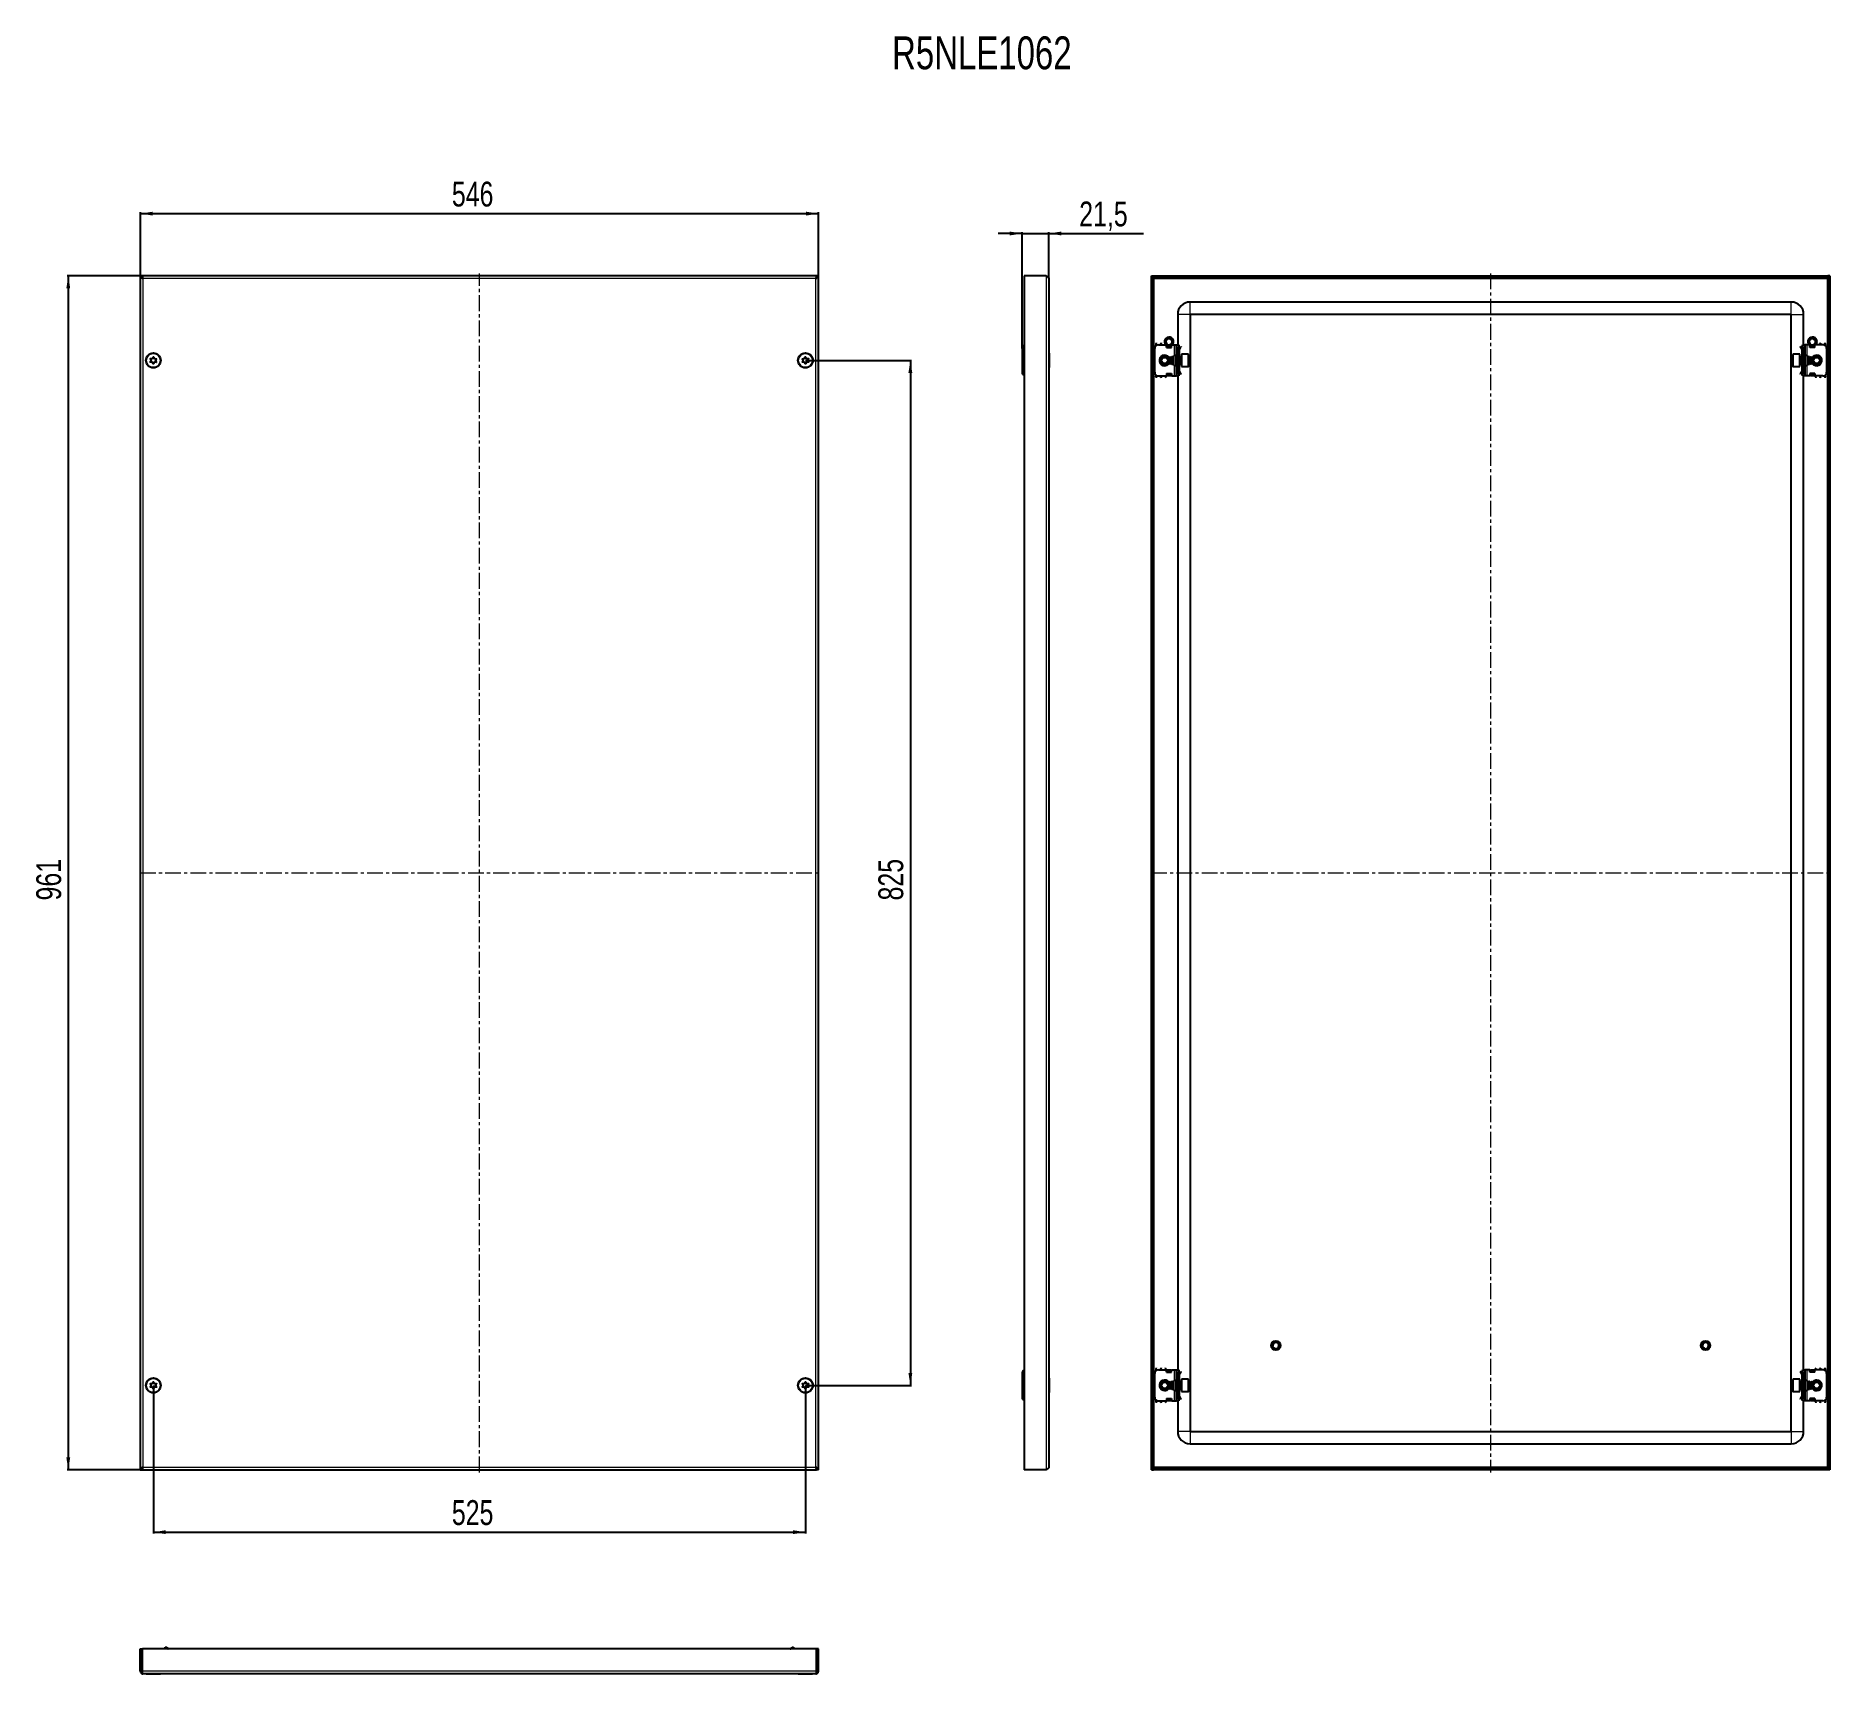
# Model space of a CAD drawing. Header units: millimetres. Extents: x -261 to 1184, y -353 to 966.
import ezdxf

# ---------------------------------------------------------------- set-up
doc = ezdxf.new("R2010")
doc.units = ezdxf.units.MM
doc.linetypes.add('CENTERX2', pattern=[20.32, 12.7, -2.54, 2.54, -2.54])
doc.layers.add('FORMAT', color=7, linetype='Continuous')
doc.styles.add('SLDTEXTSTYLE0', font='TXT', dxfattribs={"width": 0.75})
doc.dimstyles.new('SLDDIMSTYLE0', dxfattribs={"dimtxt": 20, "dimasz": 10, "dimexe": 0, "dimexo": 0.0625, "dimgap": 5, "dimtad": 2, "dimdec": 1, "dimrnd": 1e-09, "dimzin": 12, "dimdsep": 46, "dimtxsty": 'SLDTEXTSTYLE0', "dimsah": 1, "dimcen": 0.09, "dimadec": 0, "dimazin": 3, "dimtfac": 1, "dimtofl": 0, "dimtmove": 0, "dimatfit": 3, "dimfxl": 0, "dimfrac": 2, "dimtolj": 1, "dimtzin": 12, "dimarcsym": 0})
doc.dimstyles.new('SLDDIMSTYLE1', dxfattribs={"dimtxt": 20, "dimasz": 10, "dimexe": 0, "dimexo": 0.0625, "dimgap": 5, "dimtad": 2, "dimdec": 1, "dimrnd": 1e-09, "dimzin": 12, "dimdsep": 46, "dimtxsty": 'SLDTEXTSTYLE0', "dimsah": 1, "dimcen": 0.09, "dimadec": 0, "dimazin": 3, "dimtfac": 1, "dimtmove": 0, "dimatfit": 0, "dimfxl": 0, "dimfrac": 2, "dimtolj": 1, "dimtzin": 12, "dimarcsym": 0})

msp = doc.modelspace()

# ---------------------------------------------------------------- texts
at = {"layer": 'FORMAT', "insert": (428.52, 965.42), "char_height": 26.458, "attachment_point": 1, "style": 'SLDTEXTSTYLE0'}
msp.add_mtext('R5NLE1062', dxfattribs=at)

# ---------------------------------------------------------------- blocks, each defined once
blk = doc.blocks.new('_D')
at = {"layer": 'FORMAT'}
for p, q in [((-176.7, 772.6), (-176.7, 823.8)), ((369.3, 772.6), (369.3, 823.8)), ((-176.7, 822.8), (369.3, 822.8))]:
    blk.add_line(p, q, dxfattribs=at)
for points in [[(-176.7, 822.8), (-166.7, 821.2), (-166.7, 824.3)], [(369.3, 822.8), (359.3, 824.3), (359.3, 821.2)]]:
    blk.add_solid(points, dxfattribs=at)
at = {"layer": 'FORMAT', "insert": (74.1, 848.5), "char_height": 20, "attachment_point": 1, "style": 'SLDTEXTSTYLE0'}
blk.add_mtext('546', dxfattribs=at)
blk = doc.blocks.new('_D_1')
at = {"layer": 'FORMAT'}
for p, q in [((-175, 772.6), (-235.7, 772.6)), ((-234.7, 772.6), (-234.7, -188.4)), ((-175, -188.4), (-235.7, -188.4))]:
    blk.add_line(p, q, dxfattribs=at)
for points in [[(-234.7, 772.6), (-236.3, 762.6), (-233.2, 762.6)], [(-234.7, -188.4), (-233.2, -178.4), (-236.3, -178.4)]]:
    blk.add_solid(points, dxfattribs=at)
at = {"layer": 'FORMAT', "insert": (-260.5, 269.9), "char_height": 20, "attachment_point": 1, "rotation": 90, "style": 'SLDTEXTSTYLE0'}
blk.add_mtext('961', dxfattribs=at)
blk = doc.blocks.new('_D_2')
at = {"layer": 'FORMAT'}
for p, q in [((358.8, 704.6), (444.3, 704.6)), ((443.3, 704.6), (443.3, -120.4)), ((358.8, -120.4), (444.3, -120.4))]:
    blk.add_line(p, q, dxfattribs=at)
for points in [[(443.3, 704.6), (441.7, 694.6), (444.8, 694.6)], [(443.3, -120.4), (444.8, -110.4), (441.7, -110.4)]]:
    blk.add_solid(points, dxfattribs=at)
at = {"layer": 'FORMAT', "insert": (417.5, 269.9), "char_height": 20, "attachment_point": 1, "rotation": 90, "style": 'SLDTEXTSTYLE0'}
blk.add_mtext('825', dxfattribs=at)
blk = doc.blocks.new('_D_3')
at = {"layer": 'FORMAT'}
for p, q in [((-166.2, -120.4), (-166.2, -239.6)), ((358.8, -120.4), (358.8, -239.6)), ((-166.2, -238.6), (358.8, -238.6))]:
    blk.add_line(p, q, dxfattribs=at)
for points in [[(-166.2, -238.6), (-156.2, -240.1), (-156.2, -237)], [(358.8, -238.6), (348.8, -237), (348.8, -240.1)]]:
    blk.add_solid(points, dxfattribs=at)
at = {"layer": 'FORMAT', "insert": (74.1, -212.8), "char_height": 20, "attachment_point": 1, "style": 'SLDTEXTSTYLE0'}
blk.add_mtext('525', dxfattribs=at)
blk = doc.blocks.new('_D_4')
at = {"layer": 'FORMAT'}
for p, q in [((533.3, 806.8), (514, 806.8)), ((533.3, 714.1), (533.3, 807.8)), ((533.3, 806.8), (554.8, 806.8)), ((554.8, 770.5), (554.8, 807.8)), ((554.8, 806.8), (630.9, 806.8))]:
    blk.add_line(p, q, dxfattribs=at)
for points in [[(533.3, 806.8), (523.3, 808.3), (523.3, 805.2)], [(554.8, 806.8), (564.8, 805.2), (564.8, 808.3)]]:
    blk.add_solid(points, dxfattribs=at)
at = {"layer": 'FORMAT', "insert": (579.2, 832.5), "char_height": 20, "attachment_point": 1, "style": 'SLDTEXTSTYLE0'}
blk.add_mtext('21,5', dxfattribs=at)

# ---------------------------------------------------------------- dimensions: what is measured, and where the dimension line sits
at = {"layer": 'FORMAT'}
for base, p1, p2, dimstyle, picture, middle in [((369.27, 822.75), (-176.73, 772.59), (369.27, 772.59), 'SLDDIMSTYLE0', '_D', (96.27, 822.75)), ((554.77, 806.75), (533.27, 714.09), (554.77, 770.49), 'SLDDIMSTYLE1', '_D_4', (605.03, 806.75)), ((358.77, -238.58), (-166.23, -120.41), (358.77, -120.41), 'SLDDIMSTYLE0', '_D_3', (96.27, -238.58))]:
    dim = msp.add_linear_dim(base=base, p1=p1, p2=p2, dimstyle=dimstyle, dxfattribs=at)
    dim.commit()
    dim.dimension.update_dxf_attribs({"geometry": picture, "text_midpoint": middle, "dimtype": 160})
for base, p1, p2, picture, middle in [((-234.74, -188.41), (-175.03, 772.59), (-175.03, -188.41), '_D_1', (-234.74, 292.09)), ((443.27, -120.41), (358.77, 704.59), (358.77, -120.41), '_D_2', (443.27, 292.09))]:
    dim = msp.add_linear_dim(base=base, p1=p1, p2=p2, angle=90, dimstyle='SLDDIMSTYLE0', dxfattribs=at)
    dim.commit()
    dim.dimension.update_dxf_attribs({"geometry": picture, "text_midpoint": middle, "dimtype": 160})

# ---------------------------------------------------------------- linework, layer by layer
at = {"color": 7, "linetype": 'Continuous', "lineweight": 25}
for p, q in [((-176.73, 772.59), (-176.73, -188.41)), ((-176.73, 772.59), (-175.23, 772.59)), ((367.57, 772.59), (-175.03, 772.59)), ((-175.03, 771.47), (-175.03, 772.59)), ((367.57, 772.59), (367.57, 771.48)), ((369.27, 772.59), (367.77, 772.59)), ((369.27, -188.41), (369.27, 772.59)), ((534.77, 772.59), (534.77, -188.41)), ((552.67, 772.59), (534.77, 772.59)), ((554.77, 770.49), (554.77, -186.31)), ((637.48, 772.59), (638.98, 772.59)), ((637.48, -188.41), (637.48, 772.59)), ((638.98, -188.41), (638.98, 772.59)), ((639.18, 771.09), (639.18, 772.59)), ((639.18, 772.59), (1181.78, 772.59)), ((639.18, 771.09), (1181.78, 771.09)), ((1181.63, 771.09), (1181.38, 770.49)), ((1181.78, 771.09), (1181.78, 772.59)), ((1183.48, 772.59), (1181.98, 772.59)), ((1181.98, 772.59), (1181.98, -188.41)), ((1183.48, 772.59), (1183.48, -188.41)), ((1152.48, 751.59), (668.48, 751.59)), ((658.48, 741.59), (658.48, 717.09)), ((668.48, 741.59), (668.48, -157.41)), ((1152.48, 741.59), (668.48, 741.59)), ((1152.48, -157.41), (1152.48, 741.59)), ((1162.48, 717.09), (1162.48, 741.59)), ((650.22, 722.31), (650.17, 722.29)), ((650.41, 722.39), (650.36, 722.37)), ((650.41, 722.39), (650.64, 722.46)), ((650.6, 722.45), (650.56, 722.44)), ((650.79, 722.51), (650.75, 722.49)), ((651.68, 722.58), (650.94, 722.51)), ((1168.22, 722.31), (1168.17, 722.29)), ((1168.41, 722.39), (1168.36, 722.37)), ((1168.41, 722.39), (1168.64, 722.46)), ((1168.6, 722.45), (1168.56, 722.44)), ((1168.79, 722.51), (1168.75, 722.49)), ((1169.68, 722.58), (1168.94, 722.51)), ((533.27, 714.09), (533.27, 695.09)), ((555.03, 710.37), (554.77, 710.37)), ((555.03, 710.37), (555.03, 709.65)), ((555.03, 709.65), (555.03, 698.8)), ((639.98, 695.09), (639.98, 714.09)), ((640.98, 717.34), (640.98, 716.32)), ((642.98, 717.09), (649.48, 717.09)), ((648.49, 719.68), (648.48, 719.63)), ((648.49, 719.68), (648.51, 719.93)), ((648.5, 719.89), (648.49, 719.84)), ((648.49, 719.48), (648.51, 719.71)), ((648.49, 719.48), (648.49, 719.43)), ((648.5, 719.28), (648.51, 719.23)), ((648.53, 720.09), (648.52, 720.04)), ((648.53, 719.09), (648.53, 719.04)), ((648.57, 720.29), (648.56, 720.24)), ((648.56, 718.9), (648.57, 718.86)), ((648.57, 720.29), (648.64, 720.53)), ((648.62, 720.48), (648.61, 720.43)), ((648.61, 718.72), (648.62, 718.68)), ((648.67, 718.55), (648.67, 718.54)), ((649.26, 717.57), (649.29, 717.54)), ((649.39, 717.44), (649.43, 717.4)), ((649.48, 715.09), (649.48, 717.09)), ((649.68, 716.3), (649.48, 716.41)), ((649.48, 715.09), (653.48, 715.09)), ((649.54, 717.3), (649.58, 717.27)), ((649.68, 715.09), (649.68, 716.3)), ((649.7, 717.17), (649.74, 717.14)), ((649.73, 716.71), (650.08, 716.95)), ((650.23, 716.71), (649.73, 716.35)), ((649.73, 716.35), (649.73, 716.71)), ((649.73, 715.44), (649.73, 716.35)), ((649.73, 715.09), (649.73, 715.44)), ((649.86, 722.11), (650.06, 722.22)), ((649.88, 717.05), (649.92, 717.03)), ((650.04, 722.21), (649.99, 722.19)), ((650.04, 722.14), (649.99, 722.19)), ((650.04, 722.21), (650.26, 722.29)), ((650.05, 716.95), (650.09, 716.93)), ((650.23, 716.71), (650.64, 716.71)), ((650.41, 716.79), (650.45, 716.77)), ((650.59, 716.72), (650.63, 716.71)), ((650.77, 716.67), (650.81, 716.66)), ((651.93, 716.62), (651.75, 716.6)), ((652.08, 716.65), (652.13, 716.66)), ((652.46, 716.75), (652.27, 716.71)), ((652.32, 716.71), (652.73, 716.71)), ((653.23, 716.35), (652.73, 716.71)), ((653.02, 717.01), (652.75, 716.89)), ((652.83, 716.99), (653.23, 716.71)), ((653.18, 722.06), (653.14, 722.09)), ((653.23, 716.71), (653.23, 716.35)), ((653.48, 716.41), (653.23, 716.27)), ((653.23, 716.35), (653.23, 715.44)), ((653.23, 715.44), (653.23, 715.09)), ((653.35, 721.94), (653.31, 721.97)), ((653.5, 721.81), (653.47, 721.84)), ((653.48, 715.09), (653.48, 717.09)), ((653.48, 717.09), (655.98, 717.09)), ((653.75, 717.62), (653.59, 717.49)), ((653.64, 721.67), (653.61, 721.7)), ((653.72, 717.65), (653.61, 717.47)), ((653.64, 721.67), (653.76, 721.53)), ((653.76, 721.54), (653.74, 721.56)), ((653.78, 720.45), (653.94, 720.04)), ((654.25, 718.47), (654.15, 718.28)), ((654.27, 718.47), (654.16, 718.29)), ((654.32, 718.61), (654.33, 718.65)), ((654.38, 718.79), (654.39, 718.83)), ((654.48, 719.39), (654.42, 719.08)), ((654.42, 718.98), (654.43, 719.03)), ((654.46, 719.18), (654.46, 719.23)), ((654.48, 719.59), (654.48, 719.58)), ((654.48, 719.39), (654.48, 719.44)), ((656.98, 708.59), (655.48, 708.59)), ((655.48, 700.59), (655.48, 708.59)), ((655.98, 717.09), (657.48, 717.09)), ((657.48, 717.09), (659.48, 717.09)), ((657.48, 714.09), (657.48, 717.09)), ((657.48, 695.09), (657.48, 714.09)), ((658.48, 695.09), (658.48, 714.09)), ((659.48, 717.09), (659.48, 716.32)), ((659.48, 716.32), (659.48, 692.85)), ((659.48, 716), (659.69, 715.79)), ((659.98, 713.34), (659.48, 713.34)), ((659.48, 709.84), (659.48, 713.34)), ((659.98, 709.84), (659.48, 709.84)), ((659.98, 715.09), (659.98, 714.63)), ((659.98, 709.84), (659.98, 713.34)), ((659.98, 707.59), (659.98, 709.84)), ((660.07, 714.75), (661.04, 715.73)), ((660.42, 714.4), (660.07, 714.75)), ((660.42, 714.4), (661.4, 715.37)), ((661.04, 715.73), (661.4, 715.37)), ((666.88, 709.59), (661.48, 709.59)), ((661.48, 709.59), (661.48, 701.89)), ((667.48, 708.99), (667.48, 702.22)), ((1153.48, 700.19), (1153.48, 708.99)), ((1159.48, 709.59), (1154.08, 709.59)), ((1159.48, 699.59), (1159.48, 709.59)), ((1159.92, 715.73), (1159.57, 715.37)), ((1160.54, 714.4), (1159.57, 715.37)), ((1160.9, 714.75), (1159.92, 715.73)), ((1160.54, 714.4), (1160.9, 714.75)), ((1160.98, 715.09), (1160.98, 714.69)), ((1160.98, 713.34), (1161.48, 713.34)), ((1160.98, 713.34), (1160.98, 709.84)), ((1161.48, 709.84), (1160.98, 709.84)), ((1160.98, 709.84), (1160.98, 707.59)), ((1161.28, 715.79), (1161.48, 716)), ((1161.48, 717.09), (1163.48, 717.09)), ((1161.48, 716.32), (1161.48, 717.09)), ((1161.48, 692.85), (1161.48, 716.32)), ((1161.48, 713.34), (1161.48, 709.84)), ((1162.48, 714.09), (1162.48, 695.09)), ((1163.48, 717.09), (1163.48, 714.09)), ((1164.98, 717.09), (1163.48, 717.09)), ((1163.48, 714.09), (1163.48, 695.09)), ((1165.48, 708.59), (1163.98, 708.59)), ((1167.48, 717.09), (1164.98, 717.09)), ((1165.48, 708.59), (1165.48, 700.59)), ((1166.49, 719.68), (1166.48, 719.63)), ((1166.49, 719.68), (1166.51, 719.93)), ((1166.5, 719.89), (1166.49, 719.84)), ((1166.49, 719.48), (1166.51, 719.71)), ((1166.49, 719.48), (1166.49, 719.43)), ((1166.5, 719.28), (1166.51, 719.23)), ((1166.53, 720.09), (1166.52, 720.04)), ((1166.53, 719.09), (1166.53, 719.04)), ((1166.57, 720.29), (1166.56, 720.24)), ((1166.56, 718.9), (1166.57, 718.86)), ((1166.57, 720.29), (1166.64, 720.53)), ((1166.62, 720.48), (1166.61, 720.43)), ((1166.61, 718.72), (1166.62, 718.68)), ((1166.67, 718.55), (1166.67, 718.54)), ((1167.26, 717.57), (1167.29, 717.54)), ((1167.39, 717.44), (1167.43, 717.4)), ((1167.48, 715.09), (1167.48, 717.09)), ((1167.73, 716.27), (1167.48, 716.41)), ((1171.48, 715.09), (1167.48, 715.09)), ((1167.7, 717.17), (1167.5, 717.36)), ((1167.54, 717.3), (1167.58, 717.27)), ((1167.7, 717.17), (1167.74, 717.14)), ((1167.73, 716.71), (1168.08, 716.95)), ((1168.23, 716.71), (1167.73, 716.35)), ((1167.73, 716.35), (1167.73, 716.71)), ((1167.73, 715.44), (1167.73, 716.35)), ((1167.73, 715.09), (1167.73, 715.44)), ((1167.86, 722.11), (1168.06, 722.22)), ((1167.88, 717.05), (1167.92, 717.03)), ((1168.04, 722.21), (1167.99, 722.19)), ((1168.04, 722.14), (1167.99, 722.19)), ((1168.04, 722.21), (1168.26, 722.29)), ((1168.05, 716.95), (1168.09, 716.93)), ((1168.23, 716.71), (1168.64, 716.71)), ((1168.59, 716.72), (1168.39, 716.83)), ((1168.41, 716.79), (1168.45, 716.77)), ((1168.59, 716.72), (1168.63, 716.71)), ((1168.77, 716.67), (1168.81, 716.66)), ((1169.93, 716.62), (1169.75, 716.6)), ((1170.08, 716.65), (1170.13, 716.66)), ((1170.46, 716.75), (1170.17, 716.69)), ((1170.32, 716.71), (1170.73, 716.71)), ((1171.23, 716.35), (1170.73, 716.71)), ((1171.02, 717.01), (1170.75, 716.89)), ((1170.83, 716.99), (1171.23, 716.71)), ((1171.18, 722.06), (1171.14, 722.09)), ((1171.23, 716.71), (1171.23, 716.35)), ((1171.23, 716.35), (1171.23, 715.44)), ((1171.23, 715.44), (1171.23, 715.09)), ((1171.48, 716.41), (1171.28, 716.3)), ((1171.28, 716.3), (1171.28, 715.09)), ((1171.35, 721.94), (1171.31, 721.97)), ((1171.5, 721.81), (1171.47, 721.84)), ((1171.48, 715.09), (1171.48, 717.09)), ((1177.98, 717.09), (1171.48, 717.09)), ((1171.75, 717.62), (1171.59, 717.49)), ((1171.64, 721.67), (1171.61, 721.7)), ((1171.72, 717.65), (1171.61, 717.47)), ((1171.64, 721.67), (1171.76, 721.53)), ((1171.76, 721.54), (1171.74, 721.56)), ((1171.78, 720.45), (1171.94, 720.04)), ((1172.25, 718.47), (1172.15, 718.28)), ((1172.27, 718.47), (1172.16, 718.29)), ((1172.32, 718.61), (1172.33, 718.65)), ((1172.38, 718.79), (1172.39, 718.83)), ((1172.48, 719.39), (1172.42, 719.08)), ((1172.42, 718.98), (1172.43, 719.03)), ((1172.46, 719.18), (1172.46, 719.23)), ((1172.48, 719.59), (1172.48, 719.58)), ((1172.48, 719.39), (1172.48, 719.44)), ((1179.98, 716.32), (1179.98, 717.34)), ((1180.98, 714.09), (1180.98, 695.09)), ((554.77, 698.8), (555.03, 698.8)), ((649.48, 694.09), (649.48, 692.09)), ((649.48, 694.09), (653.48, 694.09)), ((649.68, 692.2), (649.68, 694.09)), ((649.73, 693.73), (649.73, 694.09)), ((649.73, 692.82), (649.73, 693.73)), ((652.04, 707.59), (651.48, 707.03)), ((651.48, 707.03), (651.48, 703.27)), ((651.48, 703.27), (651.48, 702.14)), ((651.48, 702.14), (652.04, 701.59)), ((652.1, 707.59), (652.04, 707.59)), ((652.04, 707.59), (652.04, 702.97)), ((652.04, 702.97), (652.04, 701.59)), ((652.04, 701.59), (652.1, 701.59)), ((652.48, 707.03), (652.1, 707.59)), ((652.1, 707.59), (652.1, 707.11)), ((652.1, 707.11), (652.1, 701.59)), ((652.1, 701.59), (652.48, 702.14)), ((652.87, 707.59), (652.48, 707.03)), ((652.48, 707.03), (652.48, 706.65)), ((652.48, 706.65), (652.48, 702.14)), ((652.48, 702.14), (652.87, 701.59)), ((653.1, 707.59), (652.87, 707.59)), ((652.87, 707.59), (652.87, 707.11)), ((652.87, 707.11), (652.87, 701.59)), ((652.87, 701.59), (653.1, 701.59)), ((653.48, 707.03), (653.1, 707.59)), ((653.1, 707.59), (653.1, 707.11)), ((653.1, 707.11), (653.1, 701.59)), ((653.1, 701.59), (653.48, 702.14)), ((653.23, 694.09), (653.23, 693.73)), ((653.23, 693.73), (653.23, 692.82)), ((653.87, 707.59), (653.48, 707.03)), ((653.48, 707.03), (653.48, 706.65)), ((653.48, 706.65), (653.48, 702.14)), ((653.48, 702.14), (653.87, 701.59)), ((653.48, 694.09), (653.48, 692.09)), ((654.1, 707.59), (653.87, 707.59)), ((653.87, 707.59), (653.87, 707.11)), ((653.87, 707.11), (653.87, 701.59)), ((653.87, 701.59), (654.1, 701.59)), ((654.48, 707.03), (654.1, 707.59)), ((654.1, 707.59), (654.1, 707.11)), ((654.1, 707.11), (654.1, 701.59)), ((654.1, 701.59), (654.48, 702.14)), ((654.87, 707.59), (654.48, 707.03)), ((654.48, 707.03), (654.48, 706.65)), ((654.48, 706.65), (654.48, 702.14)), ((654.48, 702.14), (654.87, 701.59)), ((655.1, 707.59), (654.87, 707.59)), ((654.87, 707.59), (654.87, 707.11)), ((654.87, 707.11), (654.87, 701.59)), ((654.87, 701.59), (655.1, 701.59)), ((655.48, 707.03), (655.1, 707.59)), ((655.1, 707.59), (655.1, 707.11)), ((655.1, 707.11), (655.1, 701.59)), ((655.1, 701.59), (655.48, 702.14)), ((655.48, 700.59), (656.98, 700.59)), ((657.48, 692.09), (657.48, 695.09)), ((659.87, 707.59), (659.48, 707.03)), ((659.48, 702.14), (659.87, 701.59)), ((659.48, 699.34), (659.98, 699.34)), ((659.48, 695.84), (659.48, 699.34)), ((659.98, 695.84), (659.48, 695.84)), ((660.1, 707.59), (659.87, 707.59)), ((659.87, 707.59), (659.87, 707.11)), ((659.87, 707.11), (659.87, 701.59)), ((659.87, 701.59), (660.1, 701.59)), ((659.98, 699.34), (659.98, 701.59)), ((659.98, 695.84), (659.98, 699.34)), ((659.98, 694.09), (659.98, 694.48)), ((660.42, 694.78), (660.07, 694.42)), ((660.07, 694.42), (661.04, 693.45)), ((660.48, 707.03), (660.1, 707.59)), ((660.1, 707.59), (660.1, 707.11)), ((660.1, 707.11), (660.1, 701.59)), ((660.1, 701.59), (660.48, 702.14)), ((660.42, 694.78), (661.4, 693.8)), ((660.87, 707.59), (660.48, 707.03)), ((660.48, 707.03), (660.48, 706.65)), ((660.48, 706.65), (660.48, 702.14)), ((660.48, 702.14), (660.87, 701.59)), ((661.23, 707.59), (660.87, 707.59)), ((660.87, 707.59), (660.87, 707.11)), ((660.87, 707.11), (660.87, 701.59)), ((660.87, 701.59), (661.23, 701.59)), ((661.04, 693.45), (661.4, 693.8)), ((661.48, 701.89), (661.48, 699.59)), ((661.48, 699.59), (666.88, 699.59)), ((667.48, 702.22), (667.48, 700.19)), ((1154.08, 699.59), (1159.48, 699.59)), ((1160.54, 694.78), (1159.57, 693.8)), ((1159.92, 693.45), (1159.57, 693.8)), ((1160.1, 707.59), (1159.73, 707.59)), ((1159.73, 701.59), (1160.1, 701.59)), ((1160.9, 694.42), (1159.92, 693.45)), ((1160.48, 707.03), (1160.1, 707.59)), ((1160.1, 707.11), (1160.1, 707.59)), ((1160.1, 701.59), (1160.1, 707.11)), ((1160.1, 701.59), (1160.48, 702.14)), ((1160.87, 707.59), (1160.48, 707.03)), ((1160.48, 706.65), (1160.48, 707.03)), ((1160.48, 702.14), (1160.48, 706.65)), ((1160.48, 702.14), (1160.87, 701.59)), ((1160.54, 694.78), (1160.9, 694.42)), ((1161.1, 707.59), (1160.87, 707.59)), ((1160.87, 707.11), (1160.87, 707.59)), ((1160.87, 701.59), (1160.87, 707.11)), ((1160.87, 701.59), (1161.1, 701.59)), ((1160.98, 701.59), (1160.98, 699.34)), ((1160.98, 699.34), (1160.98, 695.84)), ((1160.98, 699.34), (1161.48, 699.34)), ((1160.98, 695.84), (1161.48, 695.84)), ((1160.98, 694.09), (1160.98, 694.55)), ((1161.48, 707.03), (1161.1, 707.59)), ((1161.1, 707.11), (1161.1, 707.59)), ((1161.1, 701.59), (1161.1, 707.11)), ((1161.1, 701.59), (1161.48, 702.14)), ((1161.48, 699.34), (1161.48, 695.84)), ((1163.48, 695.09), (1163.48, 692.09)), ((1163.98, 700.59), (1165.48, 700.59)), ((1165.87, 707.59), (1165.48, 707.03)), ((1165.48, 702.14), (1165.87, 701.59)), ((1166.1, 707.59), (1165.87, 707.59)), ((1165.87, 707.11), (1165.87, 707.59)), ((1165.87, 701.59), (1165.87, 707.11)), ((1165.87, 701.59), (1166.1, 701.59)), ((1166.48, 707.03), (1166.1, 707.59)), ((1166.1, 707.11), (1166.1, 707.59)), ((1166.1, 701.59), (1166.1, 707.11)), ((1166.1, 701.59), (1166.48, 702.14)), ((1166.87, 707.59), (1166.48, 707.03)), ((1166.48, 706.65), (1166.48, 707.03)), ((1166.48, 702.14), (1166.48, 706.65)), ((1166.48, 702.14), (1166.87, 701.59)), ((1167.1, 707.59), (1166.87, 707.59)), ((1166.87, 707.11), (1166.87, 707.59)), ((1166.87, 701.59), (1166.87, 707.11)), ((1166.87, 701.59), (1167.1, 701.59)), ((1167.48, 707.03), (1167.1, 707.59)), ((1167.1, 707.11), (1167.1, 707.59)), ((1167.1, 701.59), (1167.1, 707.11)), ((1167.1, 701.59), (1167.48, 702.14)), ((1167.87, 707.59), (1167.48, 707.03)), ((1167.48, 706.65), (1167.48, 707.03)), ((1167.48, 702.14), (1167.48, 706.65)), ((1167.48, 702.14), (1167.87, 701.59)), ((1171.48, 694.09), (1167.48, 694.09)), ((1167.48, 694.09), (1167.48, 692.09)), ((1167.73, 693.73), (1167.73, 694.09)), ((1167.73, 692.82), (1167.73, 693.73)), ((1168.1, 707.59), (1167.87, 707.59)), ((1167.87, 707.11), (1167.87, 707.59)), ((1167.87, 701.59), (1167.87, 707.11)), ((1167.87, 701.59), (1168.1, 701.59)), ((1168.48, 707.03), (1168.1, 707.59)), ((1168.1, 707.11), (1168.1, 707.59)), ((1168.1, 701.59), (1168.1, 707.11)), ((1168.1, 701.59), (1168.48, 702.14)), ((1168.87, 707.59), (1168.48, 707.03)), ((1168.48, 706.65), (1168.48, 707.03)), ((1168.48, 702.14), (1168.48, 706.65)), ((1168.48, 702.14), (1168.87, 701.59)), ((1168.93, 707.59), (1168.87, 707.59)), ((1168.87, 707.11), (1168.87, 707.59)), ((1168.87, 701.59), (1168.87, 707.11)), ((1168.87, 701.59), (1168.93, 701.59)), ((1169.48, 707.03), (1168.93, 707.59)), ((1168.93, 701.59), (1168.93, 707.59)), ((1168.93, 701.59), (1169.48, 702.14)), ((1169.48, 702.14), (1169.48, 707.03)), ((1171.23, 694.09), (1171.23, 693.73)), ((1171.23, 693.73), (1171.23, 692.82)), ((1171.28, 694.09), (1171.28, 692.2)), ((1171.48, 694.09), (1171.48, 692.09)), ((640.98, 692.85), (640.98, 691.84)), ((642.98, 692.09), (649.48, 692.09)), ((648.98, 692.09), (648.98, 691.84)), ((649.48, 692.2), (649.68, 692.2)), ((649.73, 692.47), (649.73, 692.82)), ((649.73, 692.82), (650.23, 692.47)), ((650.23, 692.11), (649.73, 692.47)), ((650.23, 692.47), (650.23, 692.11)), ((652.73, 692.47), (650.23, 692.47)), ((652.73, 692.11), (650.23, 692.11)), ((652.73, 692.47), (653.23, 692.82)), ((652.73, 692.11), (652.73, 692.47)), ((653.23, 692.47), (652.73, 692.11)), ((653.23, 692.82), (653.23, 692.47)), ((653.48, 692.09), (655.98, 692.09)), ((655.98, 692.09), (657.48, 692.09)), ((659.48, 692.09), (657.48, 692.09)), ((658.48, 692.09), (658.48, -107.91)), ((659.69, 693.38), (659.48, 693.17)), ((659.48, 692.85), (659.48, 692.09)), ((1161.48, 693.17), (1161.28, 693.38)), ((1161.48, 692.09), (1161.48, 692.85)), ((1163.48, 692.09), (1161.48, 692.09)), ((1162.48, -107.91), (1162.48, 692.09)), ((1164.98, 692.09), (1163.48, 692.09)), ((1167.48, 692.09), (1164.98, 692.09)), ((1167.73, 692.47), (1167.73, 692.82)), ((1167.73, 692.82), (1168.23, 692.47)), ((1168.23, 692.11), (1167.73, 692.47)), ((1168.23, 692.47), (1168.23, 692.11)), ((1170.73, 692.47), (1168.23, 692.47)), ((1170.73, 692.11), (1168.23, 692.11)), ((1170.73, 692.47), (1171.23, 692.82)), ((1170.73, 692.11), (1170.73, 692.47)), ((1171.23, 692.47), (1170.73, 692.11)), ((1171.23, 692.82), (1171.23, 692.47)), ((1171.28, 692.2), (1171.48, 692.2)), ((1177.98, 692.09), (1171.48, 692.09)), ((1171.98, 691.84), (1171.98, 692.09)), ((1179.98, 691.84), (1179.98, 692.85)), ((735.22, -86.45), (735.38, -86.32)), ((735.25, -86.48), (735.36, -86.29)), ((735.95, -85.84), (736.22, -85.71)), ((736.51, -85.58), (736.79, -85.51)), ((736.89, -85.47), (736.84, -85.48)), ((737.03, -85.45), (737.22, -85.43)), ((738.02, -85.46), (737.98, -85.46)), ((738.2, -85.5), (738.16, -85.49)), ((738.38, -85.55), (738.34, -85.54)), ((738.56, -85.61), (738.52, -85.6)), ((738.92, -85.78), (738.87, -85.75)), ((739.09, -85.88), (739.05, -85.86)), ((739.26, -86), (739.22, -85.97)), ((739.26, -86), (739.47, -86.18)), ((739.43, -86.13), (739.39, -86.1)), ((739.58, -86.26), (739.54, -86.23)), ((739.71, -86.4), (739.68, -86.37)), ((1081.22, -86.45), (1081.38, -86.32)), ((1081.25, -86.48), (1081.36, -86.29)), ((1081.95, -85.84), (1082.22, -85.71)), ((1082.51, -85.58), (1082.79, -85.51)), ((1082.89, -85.47), (1082.84, -85.48)), ((1084.02, -85.46), (1083.98, -85.46)), ((1084.2, -85.5), (1084.16, -85.49)), ((1084.38, -85.55), (1084.34, -85.54)), ((1084.56, -85.61), (1084.52, -85.6)), ((1084.92, -85.78), (1084.87, -85.75)), ((1085.09, -85.88), (1085.05, -85.86)), ((1085.26, -86), (1085.22, -85.97)), ((1085.26, -86), (1085.47, -86.18)), ((1085.43, -86.13), (1085.39, -86.1)), ((1085.58, -86.26), (1085.54, -86.23)), ((1085.71, -86.4), (1085.68, -86.37)), ((734.48, -88.41), (734.48, -88.41)), ((734.49, -88.22), (734.55, -87.91)), ((734.49, -88.22), (734.49, -88.27)), ((734.51, -88.01), (734.5, -88.06)), ((734.51, -88.82), (734.52, -88.87)), ((734.55, -87.81), (734.54, -87.86)), ((734.59, -87.61), (734.58, -87.66)), ((734.65, -87.43), (734.63, -87.48)), ((734.7, -87.33), (734.82, -87.11)), ((734.7, -87.3), (734.8, -87.11)), ((735.19, -89.28), (735.03, -88.87)), ((735.32, -90.49), (735.2, -90.36)), ((735.21, -90.37), (735.23, -90.39)), ((735.32, -90.49), (735.36, -90.53)), ((735.47, -90.63), (735.5, -90.67)), ((735.62, -90.77), (735.66, -90.8)), ((735.79, -90.89), (735.83, -90.92)), ((736.32, -91.18), (736.36, -91.2)), ((737.29, -91.41), (738.03, -91.34)), ((738.17, -91.33), (738.22, -91.32)), ((738.36, -91.28), (738.41, -91.27)), ((738.56, -91.21), (738.6, -91.2)), ((738.93, -91.04), (738.71, -91.12)), ((738.75, -91.13), (738.79, -91.11)), ((739.11, -90.94), (738.91, -91.05)), ((738.93, -90.97), (738.98, -91.02)), ((738.93, -91.04), (738.98, -91.02)), ((740.3, -87.38), (740.3, -87.37)), ((740.4, -89.12), (740.32, -89.35)), ((740.36, -87.55), (740.34, -87.51)), ((740.35, -89.31), (740.36, -89.26)), ((740.4, -87.73), (740.39, -87.69)), ((740.4, -89.12), (740.41, -89.07)), ((740.44, -87.91), (740.43, -87.87)), ((740.44, -88.92), (740.45, -88.87)), ((740.47, -88.1), (740.46, -88.06)), ((740.48, -88.3), (740.46, -88.54)), ((740.48, -88.51), (740.46, -88.76)), ((740.47, -88.71), (740.47, -88.66)), ((740.48, -88.3), (740.48, -88.25)), ((740.48, -88.51), (740.48, -88.46)), ((1080.48, -88.41), (1080.48, -88.41)), ((1080.49, -88.22), (1080.55, -87.91)), ((1080.49, -88.22), (1080.49, -88.27)), ((1080.51, -88.01), (1080.5, -88.06)), ((1080.55, -87.81), (1080.54, -87.86)), ((1080.59, -87.61), (1080.58, -87.66)), ((1080.65, -87.43), (1080.63, -87.48)), ((1080.7, -87.29), (1080.8, -87.11)), ((1080.71, -87.3), (1080.82, -87.11)), ((1081.19, -89.28), (1081.03, -88.87)), ((1081.32, -90.49), (1081.2, -90.36)), ((1081.21, -90.37), (1081.23, -90.39)), ((1081.32, -90.49), (1081.36, -90.53)), ((1081.47, -90.63), (1081.5, -90.67)), ((1081.62, -90.77), (1081.66, -90.8)), ((1081.79, -90.89), (1081.83, -90.92)), ((1082.32, -91.18), (1082.36, -91.2)), ((1083.29, -91.41), (1084.03, -91.34)), ((1084.17, -91.33), (1084.22, -91.32)), ((1084.56, -91.21), (1084.33, -91.29)), ((1084.36, -91.28), (1084.41, -91.27)), ((1084.56, -91.21), (1084.6, -91.2)), ((1084.75, -91.13), (1084.79, -91.11)), ((1085.11, -90.94), (1084.91, -91.05)), ((1084.93, -90.97), (1084.98, -91.02)), ((1084.93, -91.04), (1084.98, -91.02)), ((1086.3, -87.38), (1086.3, -87.37)), ((1086.4, -89.12), (1086.32, -89.35)), ((1086.36, -87.55), (1086.34, -87.51)), ((1086.35, -89.31), (1086.36, -89.26)), ((1086.4, -87.73), (1086.39, -87.69)), ((1086.4, -89.12), (1086.41, -89.07)), ((1086.44, -87.91), (1086.43, -87.87)), ((1086.44, -88.92), (1086.45, -88.87)), ((1086.47, -88.1), (1086.46, -88.06)), ((1086.48, -88.3), (1086.46, -88.54)), ((1086.48, -88.51), (1086.46, -88.76)), ((1086.47, -88.71), (1086.47, -88.66)), ((1086.48, -88.3), (1086.48, -88.25)), ((1086.48, -88.51), (1086.48, -88.46)), ((533.27, -110.91), (533.27, -129.91)), ((555.03, -114.63), (554.77, -114.63)), ((555.03, -114.63), (555.03, -126.2)), ((639.98, -129.91), (639.98, -110.91)), ((640.98, -107.66), (640.98, -108.68)), ((642.98, -107.91), (649.48, -107.91)), ((648.98, -107.66), (648.98, -107.91)), ((649.48, -109.91), (649.48, -107.91)), ((649.68, -108.03), (649.48, -108.03)), ((649.48, -109.91), (653.48, -109.91)), ((649.68, -109.91), (649.68, -108.03)), ((649.73, -108.29), (650.23, -107.94)), ((650.23, -108.29), (649.73, -108.65)), ((649.73, -108.65), (649.73, -108.29)), ((649.73, -109.56), (649.73, -108.65)), ((649.73, -109.91), (649.73, -109.56)), ((650.23, -107.94), (650.23, -108.29)), ((650.23, -107.94), (652.73, -107.94)), ((650.23, -108.29), (652.73, -108.29)), ((652.73, -108.29), (652.73, -107.94)), ((652.73, -107.94), (653.23, -108.29)), ((653.23, -108.65), (652.73, -108.29)), ((653.23, -108.29), (653.23, -108.65)), ((653.23, -108.65), (653.23, -109.56)), ((653.23, -109.56), (653.23, -109.91)), ((653.48, -109.91), (653.48, -107.91)), ((653.48, -107.91), (655.98, -107.91)), ((655.98, -107.91), (657.48, -107.91)), ((657.48, -107.91), (659.48, -107.91)), ((657.48, -110.91), (657.48, -107.91)), ((657.48, -129.91), (657.48, -110.91)), ((658.48, -129.91), (658.48, -110.91)), ((659.48, -107.91), (659.48, -108.68)), ((659.48, -108.68), (659.48, -132.15)), ((659.48, -109), (659.69, -109.21)), ((659.98, -111.66), (659.48, -111.66)), ((659.48, -115.16), (659.48, -111.66)), ((659.98, -115.16), (659.48, -115.16)), ((659.98, -109.91), (659.98, -110.37)), ((659.98, -115.16), (659.98, -111.66)), ((659.98, -117.41), (659.98, -115.16)), ((660.07, -110.25), (661.04, -109.27)), ((660.42, -110.6), (660.07, -110.25)), ((660.42, -110.6), (661.4, -109.63)), ((661.04, -109.27), (661.4, -109.63)), ((666.88, -115.41), (661.48, -115.41)), ((661.48, -115.41), (661.48, -125.41)), ((1159.48, -115.41), (1154.08, -115.41)), ((1159.48, -117.72), (1159.48, -115.41)), ((1159.92, -109.27), (1159.57, -109.63)), ((1160.54, -110.6), (1159.57, -109.63)), ((1160.9, -110.25), (1159.92, -109.27)), ((1160.54, -110.6), (1160.9, -110.25)), ((1160.98, -109.91), (1160.98, -110.31)), ((1160.98, -111.66), (1161.48, -111.66)), ((1160.98, -111.66), (1160.98, -115.16)), ((1161.48, -115.16), (1160.98, -115.16)), ((1160.98, -115.16), (1160.98, -117.41)), ((1161.28, -109.21), (1161.48, -109)), ((1161.48, -107.91), (1163.48, -107.91)), ((1161.48, -108.68), (1161.48, -107.91)), ((1161.48, -132.15), (1161.48, -108.68)), ((1161.48, -111.66), (1161.48, -115.16)), ((1162.48, -110.91), (1162.48, -129.91)), ((1163.48, -107.91), (1163.48, -110.91)), ((1164.98, -107.91), (1163.48, -107.91)), ((1163.48, -110.91), (1163.48, -129.91)), ((1167.48, -107.91), (1164.98, -107.91)), ((1167.48, -109.91), (1167.48, -107.91)), ((1171.48, -109.91), (1167.48, -109.91)), ((1167.73, -108.29), (1168.23, -107.94)), ((1168.23, -108.29), (1167.73, -108.65)), ((1167.73, -108.65), (1167.73, -108.29)), ((1167.73, -109.56), (1167.73, -108.65)), ((1167.73, -109.91), (1167.73, -109.56)), ((1168.23, -107.94), (1168.23, -108.29)), ((1168.23, -107.94), (1170.73, -107.94)), ((1168.23, -108.29), (1170.73, -108.29)), ((1170.73, -108.29), (1170.73, -107.94)), ((1170.73, -107.94), (1171.23, -108.29)), ((1171.23, -108.65), (1170.73, -108.29)), ((1171.23, -108.29), (1171.23, -108.65)), ((1171.23, -108.65), (1171.23, -109.56)), ((1171.23, -109.56), (1171.23, -109.91)), ((1171.28, -108.03), (1171.28, -109.91)), ((1171.48, -108.03), (1171.28, -108.03)), ((1171.48, -109.91), (1171.48, -107.91)), ((1177.98, -107.91), (1171.48, -107.91)), ((1171.98, -107.91), (1171.98, -107.66)), ((1179.98, -108.68), (1179.98, -107.66)), ((1180.98, -110.91), (1180.98, -129.91)), ((554.77, -126.2), (555.03, -126.2)), ((652.04, -117.41), (651.48, -117.97)), ((651.48, -117.97), (651.48, -122.86)), ((651.48, -122.86), (652.04, -123.41)), ((652.1, -117.41), (652.04, -117.41)), ((652.04, -117.41), (652.04, -123.41)), ((652.04, -123.41), (652.1, -123.41)), ((652.48, -117.97), (652.1, -117.41)), ((652.1, -117.41), (652.1, -122.94)), ((652.1, -123.41), (652.48, -122.86)), ((652.1, -122.94), (652.1, -123.41)), ((652.87, -117.41), (652.48, -117.97)), ((652.48, -117.97), (652.48, -122.47)), ((652.48, -122.47), (652.48, -122.86)), ((652.48, -122.86), (652.87, -123.41)), ((653.1, -117.41), (652.87, -117.41)), ((652.87, -117.41), (652.87, -122.94)), ((652.87, -122.94), (652.87, -123.41)), ((652.87, -123.41), (653.1, -123.41)), ((653.48, -117.97), (653.1, -117.41)), ((653.1, -117.41), (653.1, -122.94)), ((653.1, -123.41), (653.48, -122.86)), ((653.1, -122.94), (653.1, -123.41)), ((653.87, -117.41), (653.48, -117.97)), ((653.48, -117.97), (653.48, -122.47)), ((653.48, -122.47), (653.48, -122.86)), ((653.48, -122.86), (653.87, -123.41)), ((654.1, -117.41), (653.87, -117.41)), ((653.87, -117.41), (653.87, -122.94)), ((653.87, -122.94), (653.87, -123.41)), ((653.87, -123.41), (654.1, -123.41)), ((654.48, -117.97), (654.1, -117.41)), ((654.1, -117.41), (654.1, -122.94)), ((654.1, -123.41), (654.48, -122.86)), ((654.1, -122.94), (654.1, -123.41)), ((654.87, -117.41), (654.48, -117.97)), ((654.48, -117.97), (654.48, -122.47)), ((654.48, -122.47), (654.48, -122.86)), ((654.48, -122.86), (654.87, -123.41)), ((655.1, -117.41), (654.87, -117.41)), ((654.87, -117.41), (654.87, -122.94)), ((654.87, -122.94), (654.87, -123.41)), ((654.87, -123.41), (655.1, -123.41)), ((655.48, -117.97), (655.1, -117.41)), ((655.1, -117.41), (655.1, -122.94)), ((655.1, -123.41), (655.48, -122.86)), ((655.1, -122.94), (655.1, -123.41)), ((656.98, -116.41), (655.48, -116.41)), ((655.48, -124.41), (655.48, -116.41)), ((655.48, -124.41), (656.98, -124.41)), ((657.48, -132.91), (657.48, -129.91)), ((659.87, -117.41), (659.48, -117.97)), ((659.48, -122.86), (659.87, -123.41)), ((659.48, -125.66), (659.98, -125.66)), ((659.48, -129.16), (659.48, -125.66)), ((659.98, -129.16), (659.48, -129.16)), ((660.1, -117.41), (659.87, -117.41)), ((659.87, -117.41), (659.87, -122.94)), ((659.87, -122.94), (659.87, -123.41)), ((659.87, -123.41), (660.1, -123.41)), ((659.98, -125.66), (659.98, -123.41)), ((659.98, -129.16), (659.98, -125.66)), ((660.48, -117.97), (660.1, -117.41)), ((660.1, -117.41), (660.1, -122.94)), ((660.1, -123.41), (660.48, -122.86)), ((660.1, -122.94), (660.1, -123.41)), ((660.87, -117.41), (660.48, -117.97)), ((660.48, -117.97), (660.48, -122.47)), ((660.48, -122.47), (660.48, -122.86)), ((660.48, -122.86), (660.87, -123.41)), ((661.23, -117.41), (660.87, -117.41)), ((660.87, -117.41), (660.87, -122.94)), ((660.87, -122.94), (660.87, -123.41)), ((660.87, -123.41), (661.23, -123.41)), ((661.48, -125.41), (666.88, -125.41)), ((667.48, -116.01), (667.48, -124.81)), ((1153.48, -118.04), (1153.48, -116.01)), ((1153.48, -124.81), (1153.48, -118.04)), ((1154.08, -125.41), (1159.48, -125.41)), ((1159.48, -125.41), (1159.48, -117.72)), ((1160.1, -117.41), (1159.73, -117.41)), ((1159.73, -123.41), (1160.1, -123.41)), ((1160.48, -117.97), (1160.1, -117.41)), ((1160.1, -122.94), (1160.1, -117.41)), ((1160.1, -123.41), (1160.48, -122.86)), ((1160.1, -123.41), (1160.1, -122.94)), ((1160.87, -117.41), (1160.48, -117.97)), ((1160.48, -122.47), (1160.48, -117.97)), ((1160.48, -122.86), (1160.48, -122.47)), ((1160.48, -122.86), (1160.87, -123.41)), ((1161.1, -117.41), (1160.87, -117.41)), ((1160.87, -122.94), (1160.87, -117.41)), ((1160.87, -123.41), (1160.87, -122.94)), ((1160.87, -123.41), (1161.1, -123.41)), ((1160.98, -123.41), (1160.98, -125.66)), ((1160.98, -125.66), (1160.98, -129.16)), ((1160.98, -125.66), (1161.48, -125.66)), ((1160.98, -129.16), (1161.48, -129.16)), ((1161.48, -117.97), (1161.1, -117.41)), ((1161.1, -122.94), (1161.1, -117.41)), ((1161.1, -123.41), (1161.48, -122.86)), ((1161.1, -123.41), (1161.1, -122.94)), ((1161.48, -125.66), (1161.48, -129.16)), ((1163.48, -129.91), (1163.48, -132.91)), ((1165.48, -116.41), (1163.98, -116.41)), ((1163.98, -124.41), (1165.48, -124.41)), ((1165.48, -116.41), (1165.48, -124.41)), ((1165.87, -117.41), (1165.48, -117.97)), ((1165.48, -122.86), (1165.87, -123.41)), ((1166.1, -117.41), (1165.87, -117.41)), ((1165.87, -122.94), (1165.87, -117.41)), ((1165.87, -123.41), (1165.87, -122.94)), ((1165.87, -123.41), (1166.1, -123.41)), ((1166.48, -117.97), (1166.1, -117.41)), ((1166.1, -122.94), (1166.1, -117.41)), ((1166.1, -123.41), (1166.48, -122.86)), ((1166.1, -123.41), (1166.1, -122.94)), ((1166.87, -117.41), (1166.48, -117.97)), ((1166.48, -122.47), (1166.48, -117.97)), ((1166.48, -122.86), (1166.48, -122.47)), ((1166.48, -122.86), (1166.87, -123.41)), ((1167.1, -117.41), (1166.87, -117.41)), ((1166.87, -122.94), (1166.87, -117.41)), ((1166.87, -123.41), (1166.87, -122.94)), ((1166.87, -123.41), (1167.1, -123.41)), ((1167.48, -117.97), (1167.1, -117.41)), ((1167.1, -122.94), (1167.1, -117.41)), ((1167.1, -123.41), (1167.48, -122.86)), ((1167.1, -123.41), (1167.1, -122.94)), ((1167.87, -117.41), (1167.48, -117.97)), ((1167.48, -122.47), (1167.48, -117.97)), ((1167.48, -122.86), (1167.48, -122.47)), ((1167.48, -122.86), (1167.87, -123.41)), ((1168.1, -117.41), (1167.87, -117.41)), ((1167.87, -122.94), (1167.87, -117.41)), ((1167.87, -123.41), (1167.87, -122.94)), ((1167.87, -123.41), (1168.1, -123.41)), ((1168.48, -117.97), (1168.1, -117.41)), ((1168.1, -122.94), (1168.1, -117.41)), ((1168.1, -123.41), (1168.48, -122.86)), ((1168.1, -123.41), (1168.1, -122.94)), ((1168.87, -117.41), (1168.48, -117.97)), ((1168.48, -122.47), (1168.48, -117.97)), ((1168.48, -122.86), (1168.48, -122.47)), ((1168.48, -122.86), (1168.87, -123.41)), ((1168.93, -117.41), (1168.87, -117.41)), ((1168.87, -122.94), (1168.87, -117.41)), ((1168.87, -123.41), (1168.87, -122.94)), ((1168.87, -123.41), (1168.93, -123.41)), ((1169.48, -117.97), (1168.93, -117.41)), ((1168.93, -118.8), (1168.93, -117.41)), ((1168.93, -123.41), (1168.93, -118.8)), ((1168.93, -123.41), (1169.48, -122.86)), ((1169.48, -119.1), (1169.48, -117.97)), ((1169.48, -122.86), (1169.48, -119.1)), ((640.98, -132.15), (640.98, -133.16)), ((642.98, -132.91), (649.48, -132.91)), ((648.98, -132.91), (648.98, -133.16)), ((649.48, -130.91), (649.48, -132.91)), ((649.48, -130.91), (653.48, -130.91)), ((649.48, -132.8), (649.68, -132.8)), ((649.68, -132.8), (649.68, -130.91)), ((649.73, -131.27), (649.73, -130.91)), ((649.73, -132.18), (649.73, -131.27)), ((649.73, -132.53), (649.73, -132.18)), ((649.73, -132.18), (650.23, -132.53)), ((650.23, -132.89), (649.73, -132.53)), ((650.23, -132.53), (650.23, -132.89)), ((652.73, -132.53), (650.23, -132.53)), ((652.73, -132.89), (650.23, -132.89)), ((652.73, -132.53), (653.23, -132.18)), ((652.73, -132.89), (652.73, -132.53)), ((653.23, -132.53), (652.73, -132.89)), ((653.23, -130.91), (653.23, -131.27)), ((653.23, -131.27), (653.23, -132.18)), ((653.23, -132.18), (653.23, -132.53)), ((653.48, -130.91), (653.48, -132.91)), ((653.48, -132.91), (655.98, -132.91)), ((655.98, -132.91), (657.48, -132.91)), ((659.48, -132.91), (657.48, -132.91)), ((658.48, -132.91), (658.48, -157.41)), ((659.69, -131.62), (659.48, -131.83)), ((659.48, -132.15), (659.48, -132.91)), ((659.98, -130.91), (659.98, -130.52)), ((660.42, -130.22), (660.07, -130.58)), ((660.07, -130.58), (661.04, -131.55)), ((660.42, -130.22), (661.4, -131.2)), ((661.04, -131.55), (661.4, -131.2)), ((1160.54, -130.22), (1159.57, -131.2)), ((1159.92, -131.55), (1159.57, -131.2)), ((1160.9, -130.58), (1159.92, -131.55)), ((1160.54, -130.22), (1160.9, -130.58)), ((1160.98, -130.91), (1160.98, -130.45)), ((1161.48, -131.83), (1161.28, -131.62)), ((1161.48, -132.91), (1161.48, -132.15)), ((1163.48, -132.91), (1161.48, -132.91)), ((1162.48, -157.41), (1162.48, -132.91)), ((1164.98, -132.91), (1163.48, -132.91)), ((1167.48, -132.91), (1164.98, -132.91)), ((1171.48, -130.91), (1167.48, -130.91)), ((1167.48, -130.91), (1167.48, -132.91)), ((1167.73, -131.27), (1167.73, -130.91)), ((1167.73, -132.18), (1167.73, -131.27)), ((1167.73, -132.18), (1168.23, -132.53)), ((1167.73, -132.53), (1167.73, -132.18)), ((1168.23, -132.89), (1167.73, -132.53)), ((1170.73, -132.53), (1168.23, -132.53)), ((1168.23, -132.53), (1168.23, -132.89)), ((1170.73, -132.89), (1168.23, -132.89)), ((1170.73, -132.53), (1171.23, -132.18)), ((1170.73, -132.89), (1170.73, -132.53)), ((1171.23, -132.53), (1170.73, -132.89)), ((1171.23, -130.91), (1171.23, -131.27)), ((1171.23, -131.27), (1171.23, -132.18)), ((1171.23, -132.18), (1171.23, -132.53)), ((1171.28, -130.91), (1171.28, -132.8)), ((1171.28, -132.8), (1171.48, -132.8)), ((1171.48, -130.91), (1171.48, -132.91)), ((1177.98, -132.91), (1171.48, -132.91)), ((1171.98, -133.16), (1171.98, -132.91)), ((1179.98, -133.16), (1179.98, -132.15)), ((668.48, -157.41), (1152.48, -157.41)), ((668.48, -167.41), (1152.48, -167.41)), ((-175.03, -187.3), (-175.03, -188.41)), ((367.57, -188.41), (367.57, -187.3)), ((639.18, -186.91), (639.18, -188.41)), ((1181.78, -186.91), (639.18, -186.91)), ((639.34, -186.91), (639.58, -186.31)), ((1181.38, -186.31), (1181.63, -186.91)), ((1181.78, -186.91), (1181.78, -188.41)), ((-176.73, -188.41), (-175.23, -188.41)), ((-175.03, -188.41), (367.57, -188.41)), ((369.27, -188.41), (367.77, -188.41)), ((552.67, -188.41), (534.77, -188.41)), ((637.48, -188.41), (638.98, -188.41)), ((1181.78, -188.41), (639.18, -188.41)), ((1183.48, -188.41), (1181.98, -188.41)), ((-156.73, -332.56), (-156.73, -331.06)), ((-156.73, -331.06), (-155.73, -331.06)), ((-154.73, -332.06), (-155.73, -331.06)), ((-154.23, -332.06), (-154.73, -332.06)), ((-154.73, -332.06), (-154.73, -332.56)), ((346.77, -332.06), (347.27, -332.06)), ((348.27, -331.06), (347.27, -332.06)), ((347.27, -332.56), (347.27, -332.06)), ((348.27, -331.06), (349.27, -331.06)), ((349.27, -331.06), (349.27, -332.56)), ((-176.73, -332.56), (-175.23, -332.56)), ((-176.73, -350.46), (-176.73, -332.56)), ((-175.23, -350.46), (-175.23, -332.56)), ((-175.03, -350.46), (-175.03, -332.56)), ((367.57, -332.56), (-175.03, -332.56)), ((367.57, -350.46), (367.57, -332.56)), ((369.27, -332.56), (367.77, -332.56)), ((367.77, -350.46), (367.77, -332.56)), ((369.27, -350.46), (369.27, -332.56)), ((-176.73, -350.46), (-175.23, -350.46)), ((367.17, -352.56), (-174.63, -352.56)), ((-172.02, -352.56), (-172.02, -352.82)), ((-169.02, -352.82), (-172.02, -352.82)), ((-160.45, -352.82), (-169.02, -352.82)), ((-160.45, -352.82), (-160.45, -352.56)), ((352.98, -352.56), (352.98, -352.82)), ((364.55, -352.82), (352.98, -352.82)), ((364.55, -352.82), (364.55, -352.56)), ((369.27, -350.46), (367.77, -350.46))]:
    msp.add_line(p, q, dxfattribs=at)
at = {"color": 8, "linetype": 'Continuous', "lineweight": 18}
for p, q in [((367.17, 770.49), (-174.63, 770.49)), ((-174.63, 770.49), (-174.63, -186.31)), ((367.17, -186.31), (367.17, 770.49)), ((552.67, 772.59), (552.67, -188.41)), ((639.58, -186.31), (639.58, 770.49)), ((639.58, 770.49), (1181.38, 770.49)), ((1181.38, 770.49), (1181.38, -186.31)), ((668.48, 741.59), (668.48, 751.59)), ((1152.48, 741.59), (1152.48, 751.59)), ((668.48, 741.59), (658.48, 741.59)), ((1152.48, 741.59), (1162.48, 741.59)), ((640.98, 717.34), (644.98, 717.34)), ((644.98, 717.34), (648.48, 717.34)), ((653.23, 715.44), (649.73, 715.44)), ((655.98, 708.59), (655.98, 717.09)), ((656.98, 700.59), (656.98, 708.59)), ((658.48, 714.09), (657.48, 714.09)), ((659.48, 715.59), (659.69, 715.79)), ((659.48, 715.09), (659.98, 715.09)), ((666.88, 701.89), (666.88, 709.59)), ((1154.08, 709.59), (1154.08, 699.59)), ((1161.48, 715.09), (1160.98, 715.09)), ((1161.48, 715.59), (1161.28, 715.79)), ((1163.48, 714.09), (1162.48, 714.09)), ((1163.98, 708.59), (1163.98, 700.59)), ((1164.98, 717.09), (1164.98, 708.59)), ((1171.23, 715.44), (1167.73, 715.44)), ((1172.48, 717.34), (1175.98, 717.34)), ((1179.98, 717.34), (1175.98, 717.34)), ((649.73, 693.73), (653.23, 693.73)), ((655.98, 692.09), (655.98, 700.59)), ((657.48, 695.09), (658.48, 695.09)), ((659.48, 694.09), (659.98, 694.09)), ((659.48, 693.59), (659.69, 693.38)), ((661.23, 701.59), (661.23, 707.59)), ((666.88, 699.59), (666.88, 701.89)), ((1159.73, 707.59), (1159.73, 702.97)), ((1159.73, 702.97), (1159.73, 701.59)), ((1161.48, 694.09), (1160.98, 694.09)), ((1161.48, 693.59), (1161.28, 693.38)), ((1162.48, 695.09), (1163.48, 695.09)), ((1164.98, 700.59), (1164.98, 692.09)), ((1167.73, 693.73), (1171.23, 693.73)), ((640.98, 691.84), (644.98, 691.84)), ((648.98, 691.84), (644.98, 691.84)), ((1175.98, 691.84), (1171.98, 691.84)), ((1179.98, 691.84), (1175.98, 691.84)), ((640.98, -107.66), (644.98, -107.66)), ((644.98, -107.66), (648.98, -107.66)), ((653.23, -109.56), (649.73, -109.56)), ((655.98, -116.41), (655.98, -107.91)), ((658.48, -110.91), (657.48, -110.91)), ((659.48, -109.41), (659.69, -109.21)), ((659.48, -109.91), (659.98, -109.91)), ((666.88, -125.41), (666.88, -115.41)), ((1154.08, -115.41), (1154.08, -117.72)), ((1161.48, -109.91), (1160.98, -109.91)), ((1161.48, -109.41), (1161.28, -109.21)), ((1163.48, -110.91), (1162.48, -110.91)), ((1164.98, -107.91), (1164.98, -116.41)), ((1171.23, -109.56), (1167.73, -109.56)), ((1171.98, -107.66), (1175.98, -107.66)), ((1179.98, -107.66), (1175.98, -107.66)), ((655.98, -132.91), (655.98, -124.41)), ((656.98, -124.41), (656.98, -116.41)), ((657.48, -129.91), (658.48, -129.91)), ((661.23, -118.8), (661.23, -117.41)), ((661.23, -123.41), (661.23, -118.8)), ((1154.08, -117.72), (1154.08, -125.41)), ((1159.73, -117.41), (1159.73, -123.41)), ((1162.48, -129.91), (1163.48, -129.91)), ((1163.98, -116.41), (1163.98, -124.41)), ((1164.98, -124.41), (1164.98, -132.91)), ((640.98, -133.16), (644.98, -133.16)), ((648.98, -133.16), (644.98, -133.16)), ((649.73, -131.27), (653.23, -131.27)), ((659.48, -130.91), (659.98, -130.91)), ((659.48, -131.41), (659.69, -131.62)), ((1161.48, -130.91), (1160.98, -130.91)), ((1161.48, -131.41), (1161.28, -131.62)), ((1167.73, -131.27), (1171.23, -131.27)), ((1175.98, -133.16), (1171.98, -133.16)), ((1179.98, -133.16), (1175.98, -133.16)), ((668.48, -157.41), (658.48, -157.41)), ((668.48, -157.41), (668.48, -167.41)), ((1152.48, -157.41), (1152.48, -167.41)), ((1152.48, -157.41), (1162.48, -157.41)), ((-174.63, -186.31), (367.17, -186.31)), ((1181.38, -186.31), (639.58, -186.31)), ((367.57, -350.46), (-175.03, -350.46))]:
    msp.add_line(p, q, dxfattribs=at)
at = {"color": 7, "linetype": 'Continuous', "lineweight": 25}
for centre, radius in [((-166.23, 704.59), 6), ((-166.23, 704.59), 5.79), ((358.77, 704.59), 6), ((358.77, 704.59), 5.79), ((-166.23, 704.59), 1.85), ((358.77, 704.59), 1.85), ((647.98, 704.59), 3), ((647.98, 704.59), 2.76), ((647.98, 704.59), 2.45), ((1172.98, 704.59), 3), ((1172.98, 704.59), 2.76), ((1172.98, 704.59), 2.45), ((737.48, -88.41), 3.75), ((1083.48, -88.41), 3.75), ((-166.23, -120.41), 6), ((-166.23, -120.41), 5.79), ((358.77, -120.41), 6), ((358.77, -120.41), 5.79), ((-166.23, -120.41), 1.85), ((358.77, -120.41), 1.85), ((647.98, -120.41), 3), ((647.98, -120.41), 2.76), ((647.98, -120.41), 2.45), ((1172.98, -120.41), 3), ((1172.98, -120.41), 2.76), ((1172.98, -120.41), 2.45)]:
    msp.add_circle(centre, radius, dxfattribs=at)
for centre, radius, start, end in [((668.48, 741.59), 10, 90, 180), ((1152.48, 741.59), 10, 0, 90), ((651.48, 719.59), 3.75, 0, 221.81031), ((651.48, 719.59), 3, 59.92857, 86.21929), ((1169.48, 719.59), 3.75, 0, 221.81031), ((1169.48, 719.59), 3, 59.92857, 86.21929), ((536.27, 714.09), 3, 120, 180), ((642.98, 714.09), 3, 90, 180), ((647.98, 704.59), 4, 90, 331.04498), ((647.98, 704.59), 4, 28.95502, 90), ((651.48, 719.59), 2.5, 168.59442, 228.59442), ((651.48, 719.59), 2.5, 108.59442, 168.59442), ((651.48, 719.59), 2.5, 228.59442, 288.59442), ((651.48, 719.59), 2.5, 75.88813, 108.59442), ((651.48, 719.59), 2.5, 288.59442, 348.59442), ((651.48, 719.59), 3, 0, 40.74374), ((651.48, 719.59), 2.5, 348.59442, 10.51652), ((651.48, 719.59), 3.75, 318.18969, 0), ((656.98, 709.09), 0.5, 270, 0), ((661.48, 714.09), 3, 131.81031, 180), ((658.98, 715.09), 1, 0, 45), ((666.88, 708.99), 0.6, 0, 90), ((1154.08, 708.99), 0.6, 90, 180), ((1161.98, 715.09), 1, 135, 180), ((1159.48, 714.09), 3, 0, 48.18969), ((1163.98, 709.09), 0.5, 180, 270), ((1169.48, 719.59), 2.5, 168.59442, 228.59442), ((1169.48, 719.59), 2.5, 108.59442, 168.59442), ((1169.48, 719.59), 2.5, 228.59442, 288.59442), ((1169.48, 719.59), 2.5, 75.88813, 108.59442), ((1172.98, 704.59), 4, 270, 151.04498), ((1169.48, 719.59), 2.5, 288.59442, 348.59442), ((1169.48, 719.59), 3, 0, 40.74374), ((1169.48, 719.59), 2.5, 348.59442, 10.51652), ((1169.48, 719.59), 3.75, 318.18969, 0), ((1177.98, 714.09), 3, 0, 90), ((536.27, 695.09), 3, 180, 240), ((642.98, 695.09), 3, 180, 270), ((656.98, 700.09), 0.5, 0, 90), ((661.48, 695.09), 3, 180, 228.18969), ((658.98, 694.09), 1, 315, 0), ((661.23, 707.84), 0.25, 270, 0), ((661.23, 701.34), 0.25, 0, 90), ((666.88, 700.19), 0.6, 270, 0), ((1154.08, 700.19), 0.6, 180, 270), ((1159.73, 707.84), 0.25, 180, 270), ((1159.73, 701.34), 0.25, 90, 180), ((1161.98, 694.09), 1, 180, 225), ((1159.48, 695.09), 3, 311.81031, 0), ((1163.98, 700.09), 0.5, 90, 180), ((1172.98, 704.59), 4, 208.95502, 270), ((1177.98, 695.09), 3, 270, 0), ((737.48, -88.41), 2.5, 108.59442, 168.59442), ((737.48, -88.41), 2.5, 48.59442, 108.59442), ((737.48, -88.41), 2.5, 348.59442, 48.59442), ((1083.48, -88.41), 2.5, 108.59442, 168.59442), ((1083.48, -88.41), 2.5, 48.59442, 108.59442), ((1083.48, -88.41), 2.5, 348.59442, 48.59442), ((737.48, -88.41), 3, 180, 220.74374), ((737.48, -88.41), 2.5, 168.59442, 190.51652), ((737.48, -88.41), 3, 239.92857, 266.21929), ((737.48, -88.41), 2.5, 255.88813, 288.59442), ((737.48, -88.41), 2.5, 288.59442, 348.59442), ((1083.48, -88.41), 3, 180, 220.74374), ((1083.48, -88.41), 2.5, 168.59442, 190.51652), ((1083.48, -88.41), 3, 239.92857, 266.21929), ((1083.48, -88.41), 2.5, 255.88813, 288.59442), ((1083.48, -88.41), 2.5, 288.59442, 348.59442), ((536.27, -110.91), 3, 120, 180), ((642.98, -110.91), 3, 90, 180), ((661.48, -110.91), 3, 131.81031, 180), ((658.98, -109.91), 1, 0, 45), ((666.88, -116.01), 0.6, 0, 90), ((1154.08, -116.01), 0.6, 90, 180), ((1161.98, -109.91), 1, 135, 180), ((1159.48, -110.91), 3, 0, 48.18969), ((1177.98, -110.91), 3, 0, 90), ((536.27, -129.91), 3, 180, 240), ((642.98, -129.91), 3, 180, 270), ((647.98, -120.41), 4, 90, 331.04498), ((647.98, -120.41), 4, 28.95502, 90), ((656.98, -115.91), 0.5, 270, 0), ((656.98, -124.91), 0.5, 0, 90), ((661.48, -129.91), 3, 180, 228.18969), ((661.23, -117.16), 0.25, 270, 0), ((661.23, -123.66), 0.25, 0, 90), ((666.88, -124.81), 0.6, 270, 0), ((1154.08, -124.81), 0.6, 180, 270), ((1159.73, -117.16), 0.25, 180, 270), ((1159.73, -123.66), 0.25, 90, 180), ((1159.48, -129.91), 3, 311.81031, 0), ((1163.98, -115.91), 0.5, 180, 270), ((1163.98, -124.91), 0.5, 90, 180), ((1172.98, -120.41), 4, 270, 151.04498), ((1172.98, -120.41), 4, 208.95502, 270), ((1177.98, -129.91), 3, 270, 0), ((658.98, -130.91), 1, 315, 0), ((1161.98, -130.91), 1, 180, 225), ((668.48, -157.41), 10, 180, 270), ((1152.48, -157.41), 10, 270, 0)]:
    msp.add_arc(centre, radius, start, end, dxfattribs=at)
at = {"color": 8, "linetype": 'Continuous', "lineweight": 18}
for centre, start, end in [((647.98, 704.59), 35.46217, 270), ((1172.98, 704.59), 215.46217, 90), ((1172.98, 704.59), 90, 144.53783), ((647.98, 704.59), 270, 324.53783), ((647.98, -120.41), 35.46217, 270), ((647.98, -120.41), 270, 324.53783), ((1172.98, -120.41), 215.46217, 90), ((1172.98, -120.41), 90, 144.53783)]:
    msp.add_arc(centre, 4.5, start, end, dxfattribs=at)
at = {"color": 7, "linetype": 'Continuous', "lineweight": 25}
for points, knots in [([(-176.73, 772.59), (-176.7, 772.41), (-176.63, 772.05), (-176.13, 771.52), (-175.43, 770.99), (-174.89, 770.65), (-174.63, 770.49)], [0, 0, 0, 0, 0.2547568, 0.5096489, 0.7645419, 1, 1, 1, 1]), ([(-175.23, 772.59), (-175.22, 772.4), (-175.2, 772.04), (-175.01, 771.34), (-174.78, 770.82), (-174.63, 770.49)], [0, 0, 0, 0, 0.2598775, 0.5197391, 1, 1, 1, 1]), ([(367.17, 770.49), (367.45, 770.66), (368.01, 771.02), (368.71, 771.56), (369.18, 772.08), (369.24, 772.42), (369.27, 772.59)], [0, 0, 0, 0, 0.2547527, 0.5096447, 0.7645377, 1, 1, 1, 1]), ([(367.17, 770.49), (367.25, 770.67), (367.41, 771.03), (367.68, 771.73), (367.73, 772.25), (367.77, 772.59)], [0, 0, 0, 0, 0.2598775, 0.5197391, 1, 1, 1, 1]), ([(552.67, 772.59), (552.95, 772.41), (553.51, 772.05), (554.22, 771.52), (554.69, 770.99), (554.75, 770.65), (554.77, 770.49)], [0, 0, 0, 0, 0.2547568, 0.5096489, 0.7645419, 1, 1, 1, 1]), ([(639.18, 771.48), (639.17, 771.51), (639.03, 771.88), (639.01, 772.25), (638.98, 772.59)], [0, 0, 0, 0, 0.0909305, 1, 1, 1, 1]), ([(639.58, 770.49), (639.5, 770.67), (639.41, 770.87), (639.33, 771.07), (639.33, 771.09)], [0, 0, 0, 0, 0.9083608, 1, 1, 1, 1]), ([(1181.98, 772.59), (1181.97, 772.4), (1181.95, 772.04), (1181.87, 771.67), (1181.79, 771.48), (1181.78, 771.47)], [0, 0, 0, 0, 0.48755, 0.9750699, 1, 1, 1, 1]), ([(650.22, 722.31), (650.25, 722.28), (650.3, 722.24), (650.36, 722.17), (650.41, 722.09), (650.43, 722.01), (650.44, 721.95), (650.44, 721.93)], [0, 0, 0, 0, 0.234253, 0.4427871, 0.6464654, 0.841043, 1, 1, 1, 1]), ([(650.47, 721.93), (650.48, 721.96), (650.49, 722.02), (650.48, 722.12), (650.46, 722.21), (650.42, 722.3), (650.38, 722.35), (650.36, 722.37)], [0, 0, 0, 0, 0.1816952, 0.3967826, 0.6118603, 0.8036808, 1, 1, 1, 1]), ([(650.41, 722.39), (650.44, 722.36), (650.49, 722.32), (650.54, 722.23), (650.57, 722.15), (650.58, 722.07), (650.58, 721.99), (650.58, 721.95), (650.57, 721.93)], [0, 0, 0, 0, 0.2087239, 0.3910499, 0.5682192, 0.7368298, 0.8948531, 1, 1, 1, 1]), ([(650.59, 721.94), (650.6, 721.94), (650.62, 721.98), (650.63, 722.06), (650.64, 722.16), (650.63, 722.26), (650.6, 722.35), (650.57, 722.41), (650.56, 722.44)], [0, 0, 0, 0, 0.0433877, 0.2328804, 0.4222739, 0.6116319, 0.8032794, 1, 1, 1, 1]), ([(650.6, 722.45), (650.63, 722.43), (650.67, 722.37), (650.7, 722.29), (650.72, 722.2), (650.73, 722.12), (650.71, 722.04), (650.7, 721.99), (650.68, 721.96), (650.68, 721.96)], [0, 0, 0, 0, 0.19848344, 0.36771243, 0.53108305, 0.6857782, 0.8305034, 0.96515182, 1, 1, 1, 1]), ([(650.94, 722.51), (650.94, 722.49), (650.96, 722.45), (650.98, 722.37), (650.98, 722.29), (650.96, 722.21), (650.93, 722.13), (650.86, 722.05), (650.77, 721.99), (650.71, 721.97), (650.69, 721.96)], [0, 0, 0, 0, 0.09863132, 0.23854125, 0.37853161, 0.4989503, 0.60102733, 0.77740103, 0.91010037, 1, 1, 1, 1]), ([(650.71, 721.97), (650.72, 722), (650.75, 722.05), (650.77, 722.13), (650.79, 722.23), (650.79, 722.36), (650.76, 722.44), (650.75, 722.49)], [0, 0, 0, 0, 0.1328601, 0.2910597, 0.4910066, 0.6908897, 1, 1, 1, 1]), ([(650.79, 722.51), (650.81, 722.48), (650.84, 722.43), (650.86, 722.34), (650.87, 722.26), (650.86, 722.18), (650.84, 722.09), (650.79, 722.03), (650.77, 721.99)], [0, 0, 0, 0, 0.1627902, 0.3246863, 0.479688, 0.6260584, 0.7630202, 1, 1, 1, 1]), ([(650.79, 722), (650.79, 722.01), (650.82, 722.04), (650.86, 722.09), (650.9, 722.17), (650.93, 722.26), (650.95, 722.36), (650.95, 722.44), (650.94, 722.49), (650.94, 722.51)], [0, 0, 0, 0, 0.036757, 0.1961925, 0.355485, 0.5146899, 0.7197462, 0.8820053, 1, 1, 1, 1]), ([(652.11, 722.52), (652.09, 722.53), (652.04, 722.53), (652, 722.54), (651.98, 722.54)], [0, 0, 0, 0, 0.62153506, 1, 1, 1, 1]), ([(1168.22, 722.31), (1168.25, 722.28), (1168.3, 722.24), (1168.36, 722.17), (1168.41, 722.09), (1168.43, 722.01), (1168.44, 721.95), (1168.44, 721.93)], [0, 0, 0, 0, 0.234253, 0.4427871, 0.6464654, 0.841043, 1, 1, 1, 1]), ([(1168.47, 721.93), (1168.48, 721.96), (1168.49, 722.02), (1168.48, 722.12), (1168.46, 722.21), (1168.42, 722.3), (1168.38, 722.35), (1168.36, 722.37)], [0, 0, 0, 0, 0.1816952, 0.3967826, 0.6118603, 0.8036808, 1, 1, 1, 1]), ([(1168.41, 722.39), (1168.44, 722.36), (1168.49, 722.32), (1168.54, 722.23), (1168.57, 722.15), (1168.58, 722.07), (1168.58, 721.99), (1168.58, 721.95), (1168.57, 721.93)], [0, 0, 0, 0, 0.2087239, 0.3910499, 0.5682192, 0.7368298, 0.8948531, 1, 1, 1, 1]), ([(1168.59, 721.94), (1168.6, 721.94), (1168.62, 721.98), (1168.63, 722.06), (1168.64, 722.16), (1168.63, 722.26), (1168.6, 722.35), (1168.57, 722.41), (1168.56, 722.44)], [0, 0, 0, 0, 0.0433877, 0.2328804, 0.4222739, 0.6116319, 0.8032794, 1, 1, 1, 1]), ([(1168.6, 722.45), (1168.63, 722.43), (1168.67, 722.37), (1168.7, 722.29), (1168.72, 722.2), (1168.73, 722.12), (1168.71, 722.04), (1168.7, 721.99), (1168.68, 721.96), (1168.68, 721.96)], [0, 0, 0, 0, 0.19848344, 0.36771243, 0.53108305, 0.6857782, 0.8305034, 0.96515182, 1, 1, 1, 1]), ([(1168.94, 722.51), (1168.94, 722.49), (1168.96, 722.45), (1168.98, 722.37), (1168.98, 722.29), (1168.96, 722.21), (1168.93, 722.13), (1168.86, 722.05), (1168.77, 721.99), (1168.71, 721.97), (1168.69, 721.96)], [0, 0, 0, 0, 0.09863132, 0.23854125, 0.37853161, 0.4989503, 0.60102733, 0.77740103, 0.91010037, 1, 1, 1, 1]), ([(1168.71, 721.97), (1168.72, 722), (1168.75, 722.05), (1168.77, 722.13), (1168.79, 722.23), (1168.79, 722.36), (1168.76, 722.44), (1168.75, 722.49)], [0, 0, 0, 0, 0.1328601, 0.2910597, 0.4910066, 0.6908897, 1, 1, 1, 1]), ([(1168.79, 722.51), (1168.81, 722.48), (1168.84, 722.43), (1168.86, 722.34), (1168.87, 722.26), (1168.86, 722.18), (1168.84, 722.09), (1168.79, 722.03), (1168.77, 721.99)], [0, 0, 0, 0, 0.1627902, 0.3246863, 0.479688, 0.6260584, 0.7630202, 1, 1, 1, 1]), ([(1168.79, 722), (1168.79, 722.01), (1168.82, 722.04), (1168.86, 722.09), (1168.9, 722.17), (1168.93, 722.26), (1168.95, 722.36), (1168.95, 722.44), (1168.94, 722.49), (1168.94, 722.51)], [0, 0, 0, 0, 0.036757, 0.1961925, 0.355485, 0.5146899, 0.7197462, 0.8820053, 1, 1, 1, 1]), ([(1170.11, 722.52), (1170.09, 722.53), (1170.04, 722.53), (1170, 722.54), (1169.98, 722.54)], [0, 0, 0, 0, 0.62153506, 1, 1, 1, 1]), ([(640.98, 717.34), (641.08, 717.58), (641.27, 718.07), (641.46, 718.46), (641.56, 718.66)], [0, 0, 0, 0, 0.5020654, 1, 1, 1, 1]), ([(644.41, 718.65), (644.49, 718.49), (644.67, 718.14), (644.86, 717.66), (644.97, 717.38), (644.98, 717.34)], [0, 0, 0, 0, 0.4154826, 0.91715183, 1, 1, 1, 1]), ([(644.98, 717.34), (645.08, 717.58), (645.27, 718.07), (645.46, 718.46), (645.56, 718.66)], [0, 0, 0, 0, 0.5020654, 1, 1, 1, 1]), ([(648.71, 719.65), (648.69, 719.66), (648.65, 719.66), (648.57, 719.66), (648.51, 719.64), (648.48, 719.63)], [0, 0, 0, 0, 0.2361306, 0.6134351, 1, 1, 1, 1]), ([(648.88, 719.79), (648.87, 719.79), (648.84, 719.81), (648.77, 719.84), (648.67, 719.85), (648.58, 719.85), (648.52, 719.84), (648.49, 719.84)], [0, 0, 0, 0, 0.0501556, 0.3045132, 0.5588802, 0.7769031, 1, 1, 1, 1]), ([(648.49, 719.68), (648.52, 719.7), (648.58, 719.73), (648.68, 719.75), (648.76, 719.76), (648.81, 719.75), (648.83, 719.74)], [0, 0, 0, 0, 0.2937792, 0.5589816, 0.8184942, 1, 1, 1, 1]), ([(649.26, 717.57), (649.14, 717.73), (648.86, 718.08), (648.57, 718.74), (648.51, 719.24), (648.49, 719.5)], [0, 0, 0, 0, 0.2741631, 0.6396029, 1, 1, 1, 1]), ([(648.5, 719.89), (648.53, 719.9), (648.6, 719.92), (648.69, 719.94), (648.79, 719.93), (648.87, 719.91), (648.92, 719.89), (648.95, 719.87), (648.95, 719.87)], [0, 0, 0, 0, 0.2279084, 0.430276, 0.6277069, 0.8161337, 0.9928401, 1, 1, 1, 1]), ([(648.6, 718.84), (648.58, 718.88), (648.52, 719.03), (648.51, 719.2), (648.5, 719.31)], [0, 0, 0, 0, 0.2829098, 1, 1, 1, 1]), ([(648.96, 719.9), (648.94, 719.92), (648.88, 719.96), (648.8, 720.01), (648.7, 720.04), (648.61, 720.05), (648.55, 720.05), (648.52, 720.04)], [0, 0, 0, 0, 0.1924297, 0.4036218, 0.614801, 0.805152, 1, 1, 1, 1]), ([(648.53, 720.09), (648.56, 720.1), (648.63, 720.12), (648.72, 720.12), (648.81, 720.1), (648.89, 720.07), (648.95, 720.03), (648.99, 720), (649, 719.99)], [0, 0, 0, 0, 0.2058107, 0.3849601, 0.558827, 0.7241205, 0.8789337, 1, 1, 1, 1]), ([(648.99, 720.04), (648.97, 720.06), (648.92, 720.11), (648.84, 720.16), (648.76, 720.21), (648.66, 720.24), (648.59, 720.24), (648.56, 720.24)], [0, 0, 0, 0, 0.1831114, 0.3815333, 0.5799128, 0.7871112, 1, 1, 1, 1]), ([(648.57, 720.29), (648.6, 720.29), (648.67, 720.3), (648.76, 720.29), (648.84, 720.26), (648.91, 720.22), (648.97, 720.17), (649.01, 720.13), (649.02, 720.11)], [0, 0, 0, 0, 0.207037, 0.3827201, 0.5521197, 0.7123653, 0.8622098, 1, 1, 1, 1]), ([(648.79, 718.29), (648.78, 718.32), (648.68, 718.45), (648.64, 718.62), (648.6, 718.75)], [0, 0, 0, 0, 0.1925773, 1, 1, 1, 1]), ([(648.61, 720.42), (648.61, 720.44), (648.63, 720.55), (648.68, 720.66), (648.73, 720.74)], [0, 0, 0, 0, 0.2181682, 1, 1, 1, 1]), ([(649.03, 720.12), (649.02, 720.14), (648.99, 720.19), (648.94, 720.26), (648.87, 720.32), (648.78, 720.38), (648.69, 720.42), (648.64, 720.43), (648.61, 720.43)], [0, 0, 0, 0, 0.1126873, 0.2669781, 0.4643321, 0.6616074, 0.8291568, 1, 1, 1, 1]), ([(648.62, 720.48), (648.65, 720.48), (648.71, 720.47), (648.79, 720.45), (648.87, 720.41), (648.93, 720.37), (648.98, 720.31), (649.02, 720.25), (649.03, 720.21), (649.04, 720.19)], [0, 0, 0, 0, 0.16480154, 0.3286622, 0.48534299, 0.63318396, 0.77148945, 0.90065668, 1, 1, 1, 1]), ([(649.03, 720.08), (649.03, 720.05), (649.01, 719.97), (648.95, 719.87), (648.88, 719.79), (648.82, 719.72), (648.75, 719.67), (648.69, 719.64), (648.66, 719.63), (648.65, 719.62)], [0, 0, 0, 0, 0.1251657, 0.3367685, 0.4886747, 0.6403706, 0.7919615, 0.9435026, 1, 1, 1, 1]), ([(648.65, 719.62), (648.65, 719.55), (648.67, 719.16), (648.85, 718.49), (649.21, 718.01), (649.38, 717.79)], [0, 0, 0, 0, 0.1080033, 0.5857632, 1, 1, 1, 1]), ([(650.02, 722.14), (649.95, 722.09), (649.6, 721.86), (649.11, 721.35), (648.88, 720.8), (648.78, 720.55)], [0, 0, 0, 0, 0.1287813, 0.6136292, 1, 1, 1, 1]), ([(648.78, 720.55), (648.79, 720.55), (648.82, 720.54), (648.87, 720.52), (648.93, 720.47), (648.98, 720.41), (649.02, 720.34), (649.05, 720.24), (649.04, 720.14), (649.03, 720.09), (649.03, 720.08)], [0, 0, 0, 0, 0.0227609, 0.1922433, 0.3468958, 0.4775346, 0.5886768, 0.7833339, 0.9686236, 1, 1, 1, 1]), ([(649.05, 720.15), (649.05, 720.18), (649.03, 720.25), (648.99, 720.33), (648.95, 720.41), (648.89, 720.47), (648.83, 720.52), (648.8, 720.55), (648.78, 720.55)], [0, 0, 0, 0, 0.1827374, 0.3634226, 0.5439468, 0.7243733, 0.9047468, 1, 1, 1, 1]), ([(649.17, 717.7), (649.13, 717.74), (648.99, 717.88), (648.9, 718.05), (648.84, 718.17)], [0, 0, 0, 0, 0.2887074, 1, 1, 1, 1]), ([(649.26, 717.57), (649.27, 717.6), (649.31, 717.65), (649.37, 717.71), (649.44, 717.75), (649.51, 717.78), (649.59, 717.79), (649.65, 717.8), (649.69, 717.79), (649.7, 717.78)], [0, 0, 0, 0, 0.1692257, 0.337427, 0.4979348, 0.6491787, 0.7905823, 0.9226882, 1, 1, 1, 1]), ([(649.75, 717.74), (649.74, 717.74), (649.67, 717.75), (649.58, 717.73), (649.47, 717.68), (649.37, 717.63), (649.32, 717.57), (649.29, 717.54)], [0, 0, 0, 0, 0.046579, 0.3626876, 0.5517357, 0.7407531, 1, 1, 1, 1]), ([(649.38, 717.79), (649.39, 717.79), (649.42, 717.81), (649.47, 717.82), (649.56, 717.83), (649.66, 717.82), (649.76, 717.77), (649.81, 717.73), (649.83, 717.71)], [0, 0, 0, 0, 0.04586609, 0.23074364, 0.38746144, 0.65824614, 0.86197804, 1, 1, 1, 1]), ([(649.75, 717.77), (649.72, 717.79), (649.65, 717.81), (649.56, 717.81), (649.47, 717.81), (649.41, 717.8), (649.38, 717.79)], [0, 0, 0, 0, 0.2517951, 0.502165, 0.752314, 1, 1, 1, 1]), ([(649.39, 717.44), (649.41, 717.47), (649.44, 717.53), (649.49, 717.6), (649.56, 717.66), (649.63, 717.69), (649.7, 717.72), (649.75, 717.72), (649.77, 717.72)], [0, 0, 0, 0, 0.2116593, 0.3903606, 0.5623524, 0.7248192, 0.8766961, 1, 1, 1, 1]), ([(649.84, 717.67), (649.81, 717.66), (649.74, 717.65), (649.65, 717.61), (649.56, 717.56), (649.49, 717.49), (649.45, 717.43), (649.43, 717.4)], [0, 0, 0, 0, 0.190996, 0.3837979, 0.5765532, 0.7852799, 1, 1, 1, 1]), ([(649.54, 717.3), (649.55, 717.33), (649.57, 717.4), (649.62, 717.48), (649.68, 717.55), (649.75, 717.6), (649.8, 717.63), (649.84, 717.64), (649.85, 717.64)], [0, 0, 0, 0, 0.2192122, 0.4093392, 0.5935966, 0.7685681, 0.9323945, 1, 1, 1, 1]), ([(649.94, 717.58), (649.94, 717.58), (649.9, 717.57), (649.84, 717.54), (649.75, 717.49), (649.68, 717.42), (649.62, 717.35), (649.59, 717.3), (649.58, 717.27)], [0, 0, 0, 0, 0.0026927, 0.2082095, 0.4136415, 0.6190567, 0.807274, 1, 1, 1, 1]), ([(649.7, 717.17), (649.71, 717.21), (649.72, 717.27), (649.76, 717.36), (649.81, 717.44), (649.87, 717.5), (649.92, 717.54), (649.95, 717.55), (649.96, 717.55)], [0, 0, 0, 0, 0.2228312, 0.4200991, 0.6124087, 0.7958503, 0.9678945, 1, 1, 1, 1]), ([(650, 717.45), (649.99, 717.45), (649.95, 717.43), (649.89, 717.38), (649.82, 717.3), (649.77, 717.23), (649.75, 717.17), (649.74, 717.14)], [0, 0, 0, 0, 0.0849649, 0.3293377, 0.5737157, 0.7844106, 1, 1, 1, 1]), ([(649.83, 717.71), (649.84, 717.7), (649.88, 717.67), (649.93, 717.61), (649.98, 717.52), (650.01, 717.44), (650.03, 717.35), (650.04, 717.29), (650.04, 717.27)], [0, 0, 0, 0, 0.066273, 0.267344, 0.4230955, 0.6187345, 0.8140891, 1, 1, 1, 1]), ([(649.88, 717.05), (649.88, 717.09), (649.88, 717.16), (649.91, 717.25), (649.96, 717.34), (649.99, 717.39), (650.02, 717.4), (650.02, 717.4)], [0, 0, 0, 0, 0.275174, 0.5228455, 0.7652252, 0.9970202, 1, 1, 1, 1]), ([(650.04, 717.27), (650.02, 717.25), (649.98, 717.2), (649.94, 717.11), (649.92, 717.06), (649.92, 717.03)], [0, 0, 0, 0, 0.3633201, 0.6778368, 1, 1, 1, 1]), ([(650.69, 721.96), (650.67, 721.95), (650.63, 721.94), (650.55, 721.93), (650.45, 721.93), (650.36, 721.94), (650.27, 721.96), (650.19, 722), (650.12, 722.05), (650.06, 722.09), (650.03, 722.13), (650.02, 722.14)], [0, 0, 0, 0, 0.0429601, 0.1733, 0.2742626, 0.4010814, 0.5277159, 0.6542588, 0.7807587, 0.9368521, 1, 1, 1, 1]), ([(650.12, 717.24), (650.12, 717.24), (650.12, 717.2), (650.11, 717.14), (650.09, 717.05), (650.05, 716.99), (650.03, 716.96)], [0, 0, 0, 0, 0.0582551, 0.3055086, 0.6471604, 1, 1, 1, 1]), ([(652.08, 716.65), (652.05, 716.64), (651.73, 716.58), (651.09, 716.57), (650.43, 716.75), (650.1, 716.93), (650.03, 716.96)], [0, 0, 0, 0, 0.0442854, 0.4648795, 0.8942018, 1, 1, 1, 1]), ([(650.04, 722.21), (650.07, 722.19), (650.12, 722.16), (650.19, 722.08), (650.24, 722.02), (650.25, 721.98), (650.26, 721.97)], [0, 0, 0, 0, 0.3195142, 0.6084926, 0.891527, 1, 1, 1, 1]), ([(650.04, 717.27), (650.1, 717.23), (650.43, 717.06), (651.1, 716.87), (651.72, 716.91), (652.02, 716.98), (652.02, 716.98)], [0, 0, 0, 0, 0.1021577, 0.5515991, 0.99962, 1, 1, 1, 1]), ([(650.05, 716.95), (650.05, 716.99), (650.05, 717.06), (650.07, 717.15), (650.1, 717.2), (650.11, 717.23)], [0, 0, 0, 0, 0.3714319, 0.710618, 1, 1, 1, 1]), ([(650.33, 721.95), (650.33, 721.95), (650.33, 721.98), (650.31, 722.05), (650.28, 722.14), (650.23, 722.22), (650.19, 722.26), (650.17, 722.29)], [0, 0, 0, 0, 0.0027902, 0.269575, 0.5363706, 0.7654988, 1, 1, 1, 1]), ([(650.97, 716.65), (650.92, 716.65), (650.78, 716.66), (650.64, 716.7), (650.55, 716.74)], [0, 0, 0, 0, 0.3173854, 1, 1, 1, 1]), ([(651.65, 716.61), (651.58, 716.6), (651.41, 716.57), (651.24, 716.59), (651.14, 716.61)], [0, 0, 0, 0, 0.3996251, 1, 1, 1, 1]), ([(652.02, 716.98), (652.02, 717), (652.05, 717.05), (652.11, 717.12), (652.2, 717.18), (652.26, 717.21), (652.28, 717.22)], [0, 0, 0, 0, 0.153621, 0.5283051, 0.811762, 1, 1, 1, 1]), ([(652.16, 717.15), (652.13, 717.13), (652.09, 717.09), (652.04, 717.03), (652.02, 716.99), (652.02, 716.98)], [0, 0, 0, 0, 0.4133204, 0.8335068, 1, 1, 1, 1]), ([(652.08, 716.65), (652.07, 716.67), (652.05, 716.73), (652.03, 716.81), (652.03, 716.89), (652.04, 716.97), (652.08, 717.06), (652.12, 717.12), (652.15, 717.15)], [0, 0, 0, 0, 0.1625787, 0.3241601, 0.4782157, 0.6233718, 0.7592045, 1, 1, 1, 1]), ([(652.09, 722.01), (652.38, 721.96), (652.67, 721.9), (652.94, 721.78), (652.95, 721.77)], [0, 0, 0, 0, 0.9656715, 1, 1, 1, 1]), ([(652.09, 722.01), (652.19, 721.97), (652.32, 721.92), (652.45, 721.84), (652.49, 721.82)], [0, 0, 0, 0, 0.6817331, 1, 1, 1, 1]), ([(652.19, 717.15), (652.19, 717.15), (652.16, 717.1), (652.13, 717.02), (652.1, 716.91), (652.1, 716.82), (652.11, 716.73), (652.12, 716.68), (652.13, 716.66)], [0, 0, 0, 0, 0.0013127, 0.3095816, 0.4937306, 0.6778354, 0.8376628, 1, 1, 1, 1]), ([(652.27, 716.69), (652.25, 716.72), (652.21, 716.78), (652.18, 716.86), (652.17, 716.95), (652.17, 717.03), (652.19, 717.1), (652.21, 717.16), (652.24, 717.19), (652.24, 717.2)], [0, 0, 0, 0, 0.1954613, 0.3596487, 0.5176065, 0.6667879, 0.8062679, 0.9362427, 1, 1, 1, 1]), ([(652.31, 717.2), (652.3, 717.18), (652.28, 717.12), (652.26, 717.04), (652.25, 716.95), (652.26, 716.83), (652.29, 716.76), (652.31, 716.7)], [0, 0, 0, 0, 0.1470651, 0.3212312, 0.4953456, 0.6694433, 1, 1, 1, 1]), ([(652.27, 716.69), (652.28, 716.69), (652.29, 716.7), (652.31, 716.7), (652.31, 716.7)], [0, 0, 0, 0, 0.4789775, 1, 1, 1, 1]), ([(652.28, 717.22), (652.29, 717.22), (652.34, 717.24), (652.42, 717.25), (652.52, 717.25), (652.59, 717.24), (652.63, 717.23), (652.64, 717.22)], [0, 0, 0, 0, 0.09901092, 0.38827619, 0.61300986, 0.89538363, 1, 1, 1, 1]), ([(652.46, 716.75), (652.44, 716.78), (652.39, 716.83), (652.35, 716.91), (652.32, 716.99), (652.31, 717.08), (652.32, 717.15), (652.33, 717.19), (652.33, 717.21)], [0, 0, 0, 0, 0.2130021, 0.3969751, 0.5751808, 0.7443635, 0.9027788, 1, 1, 1, 1]), ([(652.43, 717.25), (652.43, 717.24), (652.42, 717.21), (652.41, 717.13), (652.41, 717.03), (652.43, 716.94), (652.46, 716.85), (652.49, 716.79), (652.51, 716.77)], [0, 0, 0, 0, 0.01905815, 0.21948846, 0.4198305, 0.62015067, 0.80778523, 1, 1, 1, 1]), ([(652.65, 716.82), (652.63, 716.85), (652.57, 716.89), (652.52, 716.97), (652.48, 717.05), (652.46, 717.14), (652.45, 717.2), (652.46, 717.24), (652.46, 717.25)], [0, 0, 0, 0, 0.218347, 0.4109902, 0.5987107, 0.7777436, 0.9456666, 1, 1, 1, 1]), ([(652.65, 716.82), (652.64, 716.82), (652.57, 716.79), (652.51, 716.78), (652.46, 716.77)], [0, 0, 0, 0, 0.3010252, 1, 1, 1, 1]), ([(652.46, 716.75), (652.47, 716.75), (652.48, 716.76), (652.5, 716.76), (652.51, 716.77)], [0, 0, 0, 0, 0.4765794, 1, 1, 1, 1]), ([(652.49, 721.82), (652.57, 721.78), (652.89, 721.63), (653.4, 721.21), (653.65, 720.71), (653.78, 720.45)], [0, 0, 0, 0, 0.1306517, 0.5600073, 1, 1, 1, 1]), ([(652.56, 717.24), (652.56, 717.22), (652.56, 717.17), (652.57, 717.09), (652.6, 716.99), (652.64, 716.91), (652.68, 716.87), (652.7, 716.84)], [0, 0, 0, 0, 0.1143934, 0.3501817, 0.5859711, 0.790611, 1, 1, 1, 1]), ([(652.84, 716.91), (652.81, 716.93), (652.75, 716.97), (652.69, 717.05), (652.64, 717.12), (652.62, 717.19), (652.61, 717.22), (652.61, 717.23)], [0, 0, 0, 0, 0.2607623, 0.4948046, 0.7237939, 0.9427899, 1, 1, 1, 1]), ([(652.64, 717.22), (652.71, 717.26), (653.03, 717.45), (653.52, 717.91), (653.83, 718.5), (653.92, 718.84), (653.93, 718.9)], [0, 0, 0, 0, 0.1047847, 0.5130786, 0.9181362, 1, 1, 1, 1]), ([(652.65, 716.82), (652.66, 716.83), (652.68, 716.83), (652.69, 716.84), (652.7, 716.84)], [0, 0, 0, 0, 0.47648594, 1, 1, 1, 1]), ([(652.66, 717.27), (652.67, 717.27), (652.71, 717.26), (652.78, 717.23), (652.86, 717.18), (652.94, 717.11), (652.98, 717.04), (653.01, 717)], [0, 0, 0, 0, 0.0844769, 0.2533671, 0.4701589, 0.686909, 1, 1, 1, 1]), ([(652.73, 717.21), (652.73, 717.2), (652.74, 717.15), (652.77, 717.07), (652.82, 717), (652.86, 716.95), (652.89, 716.93)], [0, 0, 0, 0, 0.1541827, 0.4625673, 0.7280914, 1, 1, 1, 1]), ([(653.02, 717.01), (652.99, 717.03), (652.93, 717.06), (652.86, 717.13), (652.82, 717.18), (652.81, 717.21)], [0, 0, 0, 0, 0.3628583, 0.6934345, 1, 1, 1, 1]), ([(652.84, 716.91), (652.85, 716.91), (652.86, 716.92), (652.88, 716.93), (652.89, 716.93)], [0, 0, 0, 0, 0.4778665, 1, 1, 1, 1]), ([(652.95, 721.77), (652.95, 721.79), (652.93, 721.84), (652.93, 721.91), (652.93, 722), (652.95, 722.09), (652.97, 722.15), (652.99, 722.18)], [0, 0, 0, 0, 0.1136039, 0.3109503, 0.5082294, 0.7516603, 1, 1, 1, 1]), ([(653.01, 722.17), (653, 722.14), (653, 722.07), (652.97, 721.97), (652.95, 721.91), (652.93, 721.89), (652.93, 721.89)], [0, 0, 0, 0, 0.3571393, 0.6809788, 0.9981828, 1, 1, 1, 1]), ([(652.94, 721.8), (652.97, 721.81), (653.01, 721.85), (653.07, 721.92), (653.11, 722), (653.13, 722.06), (653.14, 722.09)], [0, 0, 0, 0, 0.2282538, 0.5103507, 0.7523188, 1, 1, 1, 1]), ([(653.55, 721.37), (653.54, 721.36), (653.49, 721.35), (653.41, 721.34), (653.31, 721.36), (653.22, 721.4), (653.14, 721.45), (653.05, 721.53), (652.98, 721.65), (652.96, 721.73), (652.95, 721.77)], [0, 0, 0, 0, 0.07364641, 0.16956346, 0.35137299, 0.43889344, 0.51967596, 0.68290563, 0.85119952, 1, 1, 1, 1]), ([(653.18, 722.06), (653.18, 722.03), (653.17, 721.96), (653.13, 721.86), (653.09, 721.79), (653.03, 721.73), (652.99, 721.7), (652.98, 721.69)], [0, 0, 0, 0, 0.2402125, 0.454711, 0.6642872, 0.8645167, 1, 1, 1, 1]), ([(652.99, 721.65), (653.02, 721.66), (653.07, 721.69), (653.15, 721.74), (653.22, 721.81), (653.27, 721.89), (653.3, 721.94), (653.31, 721.97)], [0, 0, 0, 0, 0.1721036, 0.3910988, 0.610089, 0.8028012, 1, 1, 1, 1]), ([(654.32, 718.61), (654.11, 718.18), (653.8, 717.54), (653.21, 717.14), (653.01, 717)], [0, 0, 0, 0, 0.6570415, 1, 1, 1, 1]), ([(653.02, 717.01), (653.03, 717.01), (653.04, 717.02), (653.06, 717.03), (653.06, 717.04)], [0, 0, 0, 0, 0.4801941, 1, 1, 1, 1]), ([(653.19, 717.12), (653.18, 717.11), (653.13, 717.08), (653.07, 717.05), (653.03, 717.04)], [0, 0, 0, 0, 0.2307506, 1, 1, 1, 1]), ([(653.35, 721.94), (653.34, 721.9), (653.32, 721.84), (653.28, 721.75), (653.23, 721.68), (653.16, 721.62), (653.1, 721.58), (653.06, 721.57), (653.04, 721.57)], [0, 0, 0, 0, 0.2092385, 0.3927019, 0.571062, 0.7408444, 0.8999576, 1, 1, 1, 1]), ([(653.05, 721.55), (653.06, 721.55), (653.11, 721.55), (653.18, 721.58), (653.27, 721.62), (653.35, 721.68), (653.42, 721.75), (653.45, 721.81), (653.47, 721.84)], [0, 0, 0, 0, 0.0505002, 0.2411237, 0.4316534, 0.6221537, 0.8086921, 1, 1, 1, 1]), ([(653.5, 721.81), (653.49, 721.77), (653.47, 721.71), (653.41, 721.63), (653.35, 721.57), (653.28, 721.52), (653.21, 721.49), (653.15, 721.48), (653.12, 721.48), (653.12, 721.48)], [0, 0, 0, 0, 0.19803506, 0.36766257, 0.53149474, 0.68666358, 0.83181844, 0.98191715, 1, 1, 1, 1]), ([(653.13, 721.47), (653.13, 721.47), (653.17, 721.46), (653.23, 721.47), (653.32, 721.49), (653.4, 721.52), (653.48, 721.57), (653.55, 721.63), (653.59, 721.68), (653.61, 721.7)], [0, 0, 0, 0, 0.0182814, 0.1756388, 0.3328957, 0.4900969, 0.6472739, 0.8216323, 1, 1, 1, 1]), ([(653.64, 721.67), (653.63, 721.64), (653.6, 721.59), (653.54, 721.52), (653.47, 721.47), (653.4, 721.44), (653.33, 721.42), (653.26, 721.41), (653.21, 721.42), (653.18, 721.42)], [0, 0, 0, 0, 0.1594459, 0.3180339, 0.4699832, 0.6134801, 0.7476486, 0.8728556, 1, 1, 1, 1]), ([(653.19, 721.42), (653.23, 721.41), (653.28, 721.39), (653.37, 721.4), (653.44, 721.4), (653.53, 721.43), (653.63, 721.47), (653.7, 721.53), (653.74, 721.56)], [0, 0, 0, 0, 0.1494074, 0.2785629, 0.4076606, 0.5367225, 0.7270454, 1, 1, 1, 1]), ([(653.19, 717.12), (653.2, 717.12), (653.21, 717.13), (653.22, 717.14), (653.23, 717.15)], [0, 0, 0, 0, 0.48268729, 1, 1, 1, 1]), ([(653.35, 717.23), (653.35, 717.24), (653.36, 717.25), (653.38, 717.26), (653.38, 717.26)], [0, 0, 0, 0, 0.4845464, 1, 1, 1, 1]), ([(654.03, 718.07), (654.01, 718.01), (653.91, 717.72), (653.67, 717.51), (653.46, 717.33)], [0, 0, 0, 0, 0.1718651, 1, 1, 1, 1]), ([(653.49, 717.36), (653.5, 717.36), (653.51, 717.37), (653.52, 717.38), (653.52, 717.39)], [0, 0, 0, 0, 0.4851577, 1, 1, 1, 1]), ([(653.53, 721.73), (653.58, 721.71), (653.67, 721.66), (653.72, 721.58), (653.75, 721.54)], [0, 0, 0, 0, 0.4881226, 1, 1, 1, 1]), ([(653.76, 721.54), (653.74, 721.52), (653.71, 721.47), (653.64, 721.41), (653.59, 721.38), (653.56, 721.37), (653.55, 721.37)], [0, 0, 0, 0, 0.3150562, 0.6301943, 0.9455136, 1, 1, 1, 1]), ([(653.55, 721.37), (653.58, 721.35), (653.82, 721.12), (654.17, 720.66), (654.41, 720.05), (654.47, 719.7), (654.48, 719.59)], [0, 0, 0, 0, 0.0506845, 0.4856187, 0.8266434, 1, 1, 1, 1]), ([(653.63, 717.49), (653.63, 717.49), (653.64, 717.5), (653.65, 717.51), (653.66, 717.52)], [0, 0, 0, 0, 0.4842322, 1, 1, 1, 1]), ([(654.12, 718.2), (654.09, 718.13), (654.01, 717.92), (653.84, 717.76), (653.73, 717.65)], [0, 0, 0, 0, 0.33378923, 1, 1, 1, 1]), ([(653.75, 717.62), (653.76, 717.63), (653.77, 717.64), (653.79, 717.66), (653.8, 717.68)], [0, 0, 0, 0, 0.2967964, 1, 1, 1, 1]), ([(653.93, 718.9), (653.93, 718.93), (653.92, 718.99), (653.93, 719.06), (653.93, 719.09)], [0, 0, 0, 0, 0.5444726, 1, 1, 1, 1]), ([(653.93, 719.09), (653.94, 719.1), (653.95, 719.15), (653.97, 719.2), (653.99, 719.24), (653.99, 719.25)], [0, 0, 0, 0, 0.157682, 0.8030401, 1, 1, 1, 1]), ([(654.38, 718.79), (654.35, 718.79), (654.28, 718.78), (654.2, 718.8), (654.12, 718.83), (654.05, 718.87), (653.99, 718.93), (653.95, 718.98), (653.94, 719.02), (653.93, 719.03)], [0, 0, 0, 0, 0.1656667, 0.3305216, 0.4888089, 0.6385249, 0.7786294, 0.9092127, 1, 1, 1, 1]), ([(654.32, 718.61), (654.29, 718.61), (654.23, 718.62), (654.15, 718.65), (654.08, 718.69), (654.03, 718.74), (653.98, 718.8), (653.95, 718.87), (653.93, 718.92), (653.93, 718.95), (653.93, 718.96)], [0, 0, 0, 0, 0.1540267, 0.3070949, 0.4528616, 0.5901228, 0.718565, 0.8388555, 0.9524699, 1, 1, 1, 1]), ([(653.99, 719.25), (654, 719.36), (654.02, 719.63), (653.97, 719.89), (653.94, 720.04)], [0, 0, 0, 0, 0.40852073, 1, 1, 1, 1]), ([(653.96, 719.24), (653.97, 719.23), (654, 719.19), (654.06, 719.14), (654.15, 719.08), (654.24, 719.05), (654.34, 719.03), (654.4, 719.03), (654.43, 719.03)], [0, 0, 0, 0, 0.0698715, 0.2584547, 0.4469509, 0.6354224, 0.81547, 1, 1, 1, 1]), ([(654.42, 718.98), (654.39, 718.97), (654.32, 718.96), (654.23, 718.97), (654.14, 718.99), (654.07, 719.02), (654.01, 719.07), (653.97, 719.1), (653.96, 719.12)], [0, 0, 0, 0, 0.2088985, 0.3885872, 0.5624279, 0.7272952, 0.881578, 1, 1, 1, 1]), ([(653.96, 719.09), (653.97, 719.07), (654, 719.02), (654.07, 718.97), (654.14, 718.91), (654.22, 718.87), (654.3, 718.84), (654.36, 718.84), (654.39, 718.83)], [0, 0, 0, 0, 0.1372662, 0.3079499, 0.478578, 0.6491848, 0.8228334, 1, 1, 1, 1]), ([(653.96, 718.95), (653.96, 718.94), (653.98, 718.89), (654.04, 718.83), (654.11, 718.76), (654.18, 718.71), (654.26, 718.67), (654.31, 718.66), (654.33, 718.65)], [0, 0, 0, 0, 0.0761511, 0.2767043, 0.47712, 0.6774733, 0.8375735, 1, 1, 1, 1]), ([(653.99, 719.3), (654, 719.31), (654.02, 719.35), (654.06, 719.39), (654.11, 719.45), (654.18, 719.5), (654.26, 719.54), (654.34, 719.57), (654.41, 719.58), (654.46, 719.58), (654.48, 719.58)], [0, 0, 0, 0, 0.0602215, 0.1811302, 0.3019881, 0.4228095, 0.5894372, 0.7560296, 0.8771102, 1, 1, 1, 1]), ([(654.46, 719.18), (654.42, 719.17), (654.36, 719.15), (654.26, 719.14), (654.17, 719.15), (654.09, 719.18), (654.03, 719.21), (654, 719.23), (653.99, 719.24)], [0, 0, 0, 0, 0.2140646, 0.4023634, 0.5856293, 0.7602341, 0.9238935, 1, 1, 1, 1]), ([(654.02, 719.34), (654.04, 719.33), (654.1, 719.29), (654.19, 719.25), (654.28, 719.23), (654.38, 719.22), (654.43, 719.23), (654.46, 719.23)], [0, 0, 0, 0, 0.1891735, 0.4046974, 0.6202202, 0.8079351, 1, 1, 1, 1]), ([(654.48, 719.39), (654.44, 719.38), (654.38, 719.35), (654.28, 719.33), (654.19, 719.33), (654.11, 719.34), (654.06, 719.36), (654.04, 719.37)], [0, 0, 0, 0, 0.2350388, 0.4455322, 0.6512681, 0.8478535, 1, 1, 1, 1]), ([(654.25, 718.47), (654.23, 718.42), (654.2, 718.29), (654.13, 718.18), (654.1, 718.12)], [0, 0, 0, 0, 0.4624819, 1, 1, 1, 1]), ([(654.13, 719.46), (654.15, 719.45), (654.21, 719.43), (654.3, 719.41), (654.4, 719.42), (654.45, 719.43), (654.48, 719.44)], [0, 0, 0, 0, 0.237597, 0.5167288, 0.7555275, 1, 1, 1, 1]), ([(654.48, 719.6), (654.45, 719.58), (654.39, 719.54), (654.3, 719.52), (654.24, 719.52), (654.21, 719.51)], [0, 0, 0, 0, 0.3712256, 0.7088717, 1, 1, 1, 1]), ([(654.42, 718.98), (654.41, 718.93), (654.4, 718.85), (654.37, 718.78), (654.35, 718.75)], [0, 0, 0, 0, 0.6579883, 1, 1, 1, 1]), ([(654.48, 719.6), (654.49, 719.54), (654.49, 719.47), (654.47, 719.39), (654.46, 719.36)], [0, 0, 0, 0, 0.6598587, 1, 1, 1, 1]), ([(660.07, 714.75), (659.92, 714.56), (659.61, 714.18), (659.49, 713.66), (659.48, 713.38), (659.48, 713.34)], [0, 0, 0, 0, 0.4618628, 0.9237257, 1, 1, 1, 1]), ([(660.42, 714.4), (660.3, 714.25), (660.12, 714.02), (660, 713.64), (659.99, 713.44), (659.98, 713.34)], [0, 0, 0, 0, 0.4850424, 0.7384039, 1, 1, 1, 1]), ([(1160.98, 713.34), (1160.96, 713.53), (1160.93, 713.82), (1160.75, 714.17), (1160.61, 714.32), (1160.54, 714.4)], [0, 0, 0, 0, 0.4850424, 0.7384039, 1, 1, 1, 1]), ([(1161.48, 713.34), (1161.46, 713.58), (1161.41, 714.06), (1161.12, 714.52), (1160.93, 714.72), (1160.9, 714.75)], [0, 0, 0, 0, 0.4618628, 0.9237257, 1, 1, 1, 1]), ([(1166.71, 719.65), (1166.69, 719.66), (1166.65, 719.66), (1166.57, 719.66), (1166.51, 719.64), (1166.48, 719.63)], [0, 0, 0, 0, 0.2361306, 0.6134351, 1, 1, 1, 1]), ([(1166.88, 719.79), (1166.87, 719.79), (1166.84, 719.81), (1166.77, 719.84), (1166.67, 719.85), (1166.58, 719.85), (1166.52, 719.84), (1166.49, 719.84)], [0, 0, 0, 0, 0.0501556, 0.3045132, 0.5588802, 0.7769031, 1, 1, 1, 1]), ([(1166.49, 719.68), (1166.52, 719.7), (1166.58, 719.73), (1166.68, 719.75), (1166.76, 719.76), (1166.81, 719.75), (1166.83, 719.74)], [0, 0, 0, 0, 0.29377917, 0.55898157, 0.81849421, 1, 1, 1, 1]), ([(1167.26, 717.57), (1167.14, 717.73), (1166.86, 718.08), (1166.57, 718.74), (1166.51, 719.24), (1166.49, 719.5)], [0, 0, 0, 0, 0.2741631, 0.6396029, 1, 1, 1, 1]), ([(1166.5, 719.89), (1166.53, 719.9), (1166.6, 719.92), (1166.69, 719.94), (1166.79, 719.93), (1166.87, 719.91), (1166.92, 719.89), (1166.95, 719.87), (1166.95, 719.87)], [0, 0, 0, 0, 0.2279084, 0.430276, 0.6277069, 0.8161337, 0.9928401, 1, 1, 1, 1]), ([(1166.6, 718.84), (1166.58, 718.88), (1166.52, 719.03), (1166.51, 719.2), (1166.5, 719.31)], [0, 0, 0, 0, 0.2829098, 1, 1, 1, 1]), ([(1166.96, 719.9), (1166.94, 719.92), (1166.88, 719.96), (1166.8, 720.01), (1166.7, 720.04), (1166.61, 720.05), (1166.55, 720.05), (1166.52, 720.04)], [0, 0, 0, 0, 0.1924297, 0.4036218, 0.614801, 0.805152, 1, 1, 1, 1]), ([(1166.53, 720.09), (1166.56, 720.1), (1166.63, 720.12), (1166.72, 720.12), (1166.81, 720.1), (1166.89, 720.07), (1166.95, 720.03), (1166.99, 720), (1167, 719.99)], [0, 0, 0, 0, 0.2058107, 0.3849601, 0.558827, 0.7241205, 0.8789337, 1, 1, 1, 1]), ([(1166.99, 720.04), (1166.97, 720.06), (1166.92, 720.11), (1166.84, 720.16), (1166.76, 720.21), (1166.66, 720.24), (1166.59, 720.24), (1166.56, 720.24)], [0, 0, 0, 0, 0.1831114, 0.3815333, 0.5799128, 0.7871112, 1, 1, 1, 1]), ([(1166.57, 720.29), (1166.6, 720.29), (1166.67, 720.3), (1166.76, 720.29), (1166.84, 720.26), (1166.91, 720.22), (1166.97, 720.17), (1167.01, 720.13), (1167.02, 720.11)], [0, 0, 0, 0, 0.207037, 0.3827201, 0.5521197, 0.7123653, 0.8622098, 1, 1, 1, 1]), ([(1166.79, 718.29), (1166.78, 718.32), (1166.68, 718.45), (1166.64, 718.62), (1166.6, 718.75)], [0, 0, 0, 0, 0.1925773, 1, 1, 1, 1]), ([(1167.03, 720.12), (1167.02, 720.14), (1166.99, 720.19), (1166.94, 720.26), (1166.87, 720.32), (1166.78, 720.38), (1166.69, 720.42), (1166.64, 720.43), (1166.61, 720.43)], [0, 0, 0, 0, 0.1126873, 0.2669781, 0.4643321, 0.6616074, 0.8291568, 1, 1, 1, 1]), ([(1166.62, 720.48), (1166.65, 720.48), (1166.71, 720.47), (1166.79, 720.45), (1166.87, 720.41), (1166.93, 720.37), (1166.98, 720.31), (1167.02, 720.25), (1167.04, 720.21), (1167.05, 720.18), (1167.05, 720.18)], [0, 0, 0, 0, 0.1598118, 0.3187112, 0.4706482, 0.6140129, 0.7481309, 0.8733873, 0.9910826, 1, 1, 1, 1]), ([(1167.03, 720.08), (1167.03, 720.05), (1167.01, 719.97), (1166.95, 719.87), (1166.88, 719.79), (1166.82, 719.72), (1166.75, 719.67), (1166.69, 719.64), (1166.66, 719.63), (1166.65, 719.62)], [0, 0, 0, 0, 0.1251657, 0.3367685, 0.4886747, 0.6403706, 0.7919615, 0.9435026, 1, 1, 1, 1]), ([(1166.65, 719.62), (1166.65, 719.55), (1166.67, 719.16), (1166.85, 718.49), (1167.21, 718.01), (1167.38, 717.79)], [0, 0, 0, 0, 0.1080033, 0.5857632, 1, 1, 1, 1]), ([(1168.02, 722.14), (1167.95, 722.09), (1167.6, 721.86), (1167.11, 721.35), (1166.88, 720.8), (1166.78, 720.55)], [0, 0, 0, 0, 0.1287813, 0.6136292, 1, 1, 1, 1]), ([(1166.78, 720.55), (1166.79, 720.55), (1166.82, 720.54), (1166.87, 720.52), (1166.93, 720.47), (1166.98, 720.41), (1167.02, 720.34), (1167.05, 720.24), (1167.04, 720.14), (1167.03, 720.09), (1167.03, 720.08)], [0, 0, 0, 0, 0.0227609, 0.1922433, 0.3468958, 0.4775346, 0.5886768, 0.7833339, 0.9686236, 1, 1, 1, 1]), ([(1167.05, 720.15), (1167.05, 720.18), (1167.03, 720.25), (1166.99, 720.33), (1166.95, 720.41), (1166.89, 720.47), (1166.83, 720.52), (1166.8, 720.55), (1166.78, 720.55)], [0, 0, 0, 0, 0.1827374, 0.3634226, 0.5439468, 0.7243733, 0.9047468, 1, 1, 1, 1]), ([(1167.17, 717.7), (1167.13, 717.74), (1166.99, 717.88), (1166.9, 718.05), (1166.84, 718.17)], [0, 0, 0, 0, 0.2887074, 1, 1, 1, 1]), ([(1167.26, 717.57), (1167.27, 717.6), (1167.31, 717.65), (1167.37, 717.71), (1167.44, 717.75), (1167.51, 717.78), (1167.59, 717.79), (1167.65, 717.8), (1167.69, 717.79), (1167.7, 717.78)], [0, 0, 0, 0, 0.1692257, 0.337427, 0.4979348, 0.6491787, 0.7905823, 0.9226882, 1, 1, 1, 1]), ([(1167.75, 717.74), (1167.74, 717.74), (1167.67, 717.75), (1167.58, 717.73), (1167.47, 717.68), (1167.37, 717.63), (1167.32, 717.57), (1167.29, 717.54)], [0, 0, 0, 0, 0.046579, 0.3626876, 0.5517357, 0.7407531, 1, 1, 1, 1]), ([(1167.38, 717.79), (1167.39, 717.79), (1167.42, 717.81), (1167.47, 717.82), (1167.56, 717.83), (1167.66, 717.82), (1167.76, 717.77), (1167.81, 717.73), (1167.83, 717.71)], [0, 0, 0, 0, 0.04586609, 0.23074364, 0.38746144, 0.65824614, 0.86197804, 1, 1, 1, 1]), ([(1167.75, 717.77), (1167.72, 717.79), (1167.65, 717.81), (1167.56, 717.81), (1167.47, 717.81), (1167.41, 717.8), (1167.38, 717.79)], [0, 0, 0, 0, 0.2517951, 0.502165, 0.752314, 1, 1, 1, 1]), ([(1167.39, 717.44), (1167.41, 717.47), (1167.44, 717.53), (1167.49, 717.6), (1167.56, 717.66), (1167.63, 717.69), (1167.7, 717.72), (1167.75, 717.72), (1167.77, 717.72)], [0, 0, 0, 0, 0.2116593, 0.3903606, 0.5623524, 0.7248192, 0.8766961, 1, 1, 1, 1]), ([(1167.84, 717.67), (1167.81, 717.66), (1167.74, 717.65), (1167.65, 717.61), (1167.56, 717.56), (1167.49, 717.49), (1167.45, 717.43), (1167.43, 717.4)], [0, 0, 0, 0, 0.190996, 0.3837979, 0.5765532, 0.7852799, 1, 1, 1, 1]), ([(1167.54, 717.3), (1167.55, 717.33), (1167.57, 717.4), (1167.62, 717.48), (1167.68, 717.55), (1167.75, 717.6), (1167.8, 717.63), (1167.84, 717.64), (1167.85, 717.64)], [0, 0, 0, 0, 0.2192122, 0.4093392, 0.5935966, 0.7685681, 0.9323945, 1, 1, 1, 1]), ([(1167.94, 717.58), (1167.94, 717.58), (1167.9, 717.57), (1167.84, 717.54), (1167.75, 717.49), (1167.68, 717.42), (1167.62, 717.35), (1167.59, 717.3), (1167.58, 717.27)], [0, 0, 0, 0, 0.0026927, 0.2082095, 0.4136415, 0.6190567, 0.807274, 1, 1, 1, 1]), ([(1167.7, 717.17), (1167.71, 717.21), (1167.72, 717.27), (1167.76, 717.36), (1167.81, 717.44), (1167.87, 717.5), (1167.92, 717.54), (1167.95, 717.55), (1167.96, 717.55)], [0, 0, 0, 0, 0.2228312, 0.4200991, 0.6124087, 0.7958503, 0.9678945, 1, 1, 1, 1]), ([(1168, 717.45), (1167.99, 717.45), (1167.95, 717.43), (1167.89, 717.38), (1167.82, 717.3), (1167.77, 717.23), (1167.75, 717.17), (1167.74, 717.14)], [0, 0, 0, 0, 0.08496488, 0.32933766, 0.5737157, 0.78441062, 1, 1, 1, 1]), ([(1167.83, 717.71), (1167.84, 717.7), (1167.88, 717.67), (1167.93, 717.61), (1167.98, 717.52), (1168.01, 717.44), (1168.03, 717.35), (1168.04, 717.29), (1168.04, 717.27)], [0, 0, 0, 0, 0.066273, 0.267344, 0.4230955, 0.6187345, 0.8140891, 1, 1, 1, 1]), ([(1167.88, 717.05), (1167.88, 717.09), (1167.88, 717.16), (1167.91, 717.25), (1167.96, 717.34), (1167.99, 717.39), (1168.02, 717.4), (1168.02, 717.4)], [0, 0, 0, 0, 0.275174, 0.5228455, 0.7652252, 0.9970202, 1, 1, 1, 1]), ([(1168.04, 717.27), (1168.02, 717.25), (1167.98, 717.2), (1167.94, 717.11), (1167.92, 717.06), (1167.92, 717.03)], [0, 0, 0, 0, 0.3633201, 0.6778368, 1, 1, 1, 1]), ([(1168.69, 721.96), (1168.67, 721.95), (1168.63, 721.94), (1168.55, 721.93), (1168.45, 721.93), (1168.36, 721.94), (1168.27, 721.96), (1168.19, 722), (1168.12, 722.05), (1168.06, 722.09), (1168.03, 722.13), (1168.02, 722.14)], [0, 0, 0, 0, 0.0429601, 0.1733, 0.2742626, 0.4010814, 0.5277159, 0.6542588, 0.7807587, 0.9368521, 1, 1, 1, 1]), ([(1168.12, 717.24), (1168.12, 717.24), (1168.12, 717.2), (1168.11, 717.14), (1168.09, 717.05), (1168.05, 716.99), (1168.03, 716.96)], [0, 0, 0, 0, 0.05825512, 0.30550855, 0.64716041, 1, 1, 1, 1]), ([(1170.08, 716.65), (1170.05, 716.64), (1169.73, 716.58), (1169.09, 716.57), (1168.43, 716.75), (1168.1, 716.93), (1168.03, 716.96)], [0, 0, 0, 0, 0.0442854, 0.4648795, 0.8942018, 1, 1, 1, 1]), ([(1168.04, 722.21), (1168.07, 722.19), (1168.12, 722.16), (1168.19, 722.08), (1168.24, 722.02), (1168.25, 721.98), (1168.26, 721.97)], [0, 0, 0, 0, 0.3195142, 0.6084926, 0.891527, 1, 1, 1, 1]), ([(1168.04, 717.27), (1168.1, 717.23), (1168.43, 717.06), (1169.1, 716.87), (1169.72, 716.91), (1170.02, 716.98), (1170.02, 716.98)], [0, 0, 0, 0, 0.1021577, 0.5515991, 0.99962, 1, 1, 1, 1]), ([(1168.05, 716.95), (1168.05, 716.99), (1168.05, 717.06), (1168.07, 717.15), (1168.1, 717.2), (1168.11, 717.23)], [0, 0, 0, 0, 0.3714319, 0.710618, 1, 1, 1, 1]), ([(1168.33, 721.95), (1168.33, 721.95), (1168.33, 721.98), (1168.31, 722.05), (1168.28, 722.14), (1168.23, 722.22), (1168.19, 722.26), (1168.17, 722.29)], [0, 0, 0, 0, 0.0027902, 0.269575, 0.5363706, 0.7654988, 1, 1, 1, 1]), ([(1168.97, 716.65), (1168.92, 716.65), (1168.78, 716.66), (1168.64, 716.7), (1168.55, 716.74)], [0, 0, 0, 0, 0.3173854, 1, 1, 1, 1]), ([(1169.65, 716.61), (1169.58, 716.6), (1169.41, 716.57), (1169.24, 716.59), (1169.14, 716.61)], [0, 0, 0, 0, 0.3996251, 1, 1, 1, 1]), ([(1170.02, 716.98), (1170.02, 717), (1170.05, 717.05), (1170.11, 717.12), (1170.2, 717.18), (1170.26, 717.21), (1170.28, 717.22)], [0, 0, 0, 0, 0.153621, 0.5283051, 0.811762, 1, 1, 1, 1]), ([(1170.16, 717.15), (1170.13, 717.13), (1170.09, 717.09), (1170.04, 717.03), (1170.02, 716.99), (1170.02, 716.98)], [0, 0, 0, 0, 0.4133204, 0.8335068, 1, 1, 1, 1]), ([(1170.08, 716.65), (1170.07, 716.67), (1170.05, 716.73), (1170.03, 716.81), (1170.03, 716.89), (1170.04, 716.97), (1170.08, 717.06), (1170.12, 717.12), (1170.15, 717.15)], [0, 0, 0, 0, 0.1625787, 0.3241601, 0.4782157, 0.6233718, 0.7592045, 1, 1, 1, 1]), ([(1170.09, 722.01), (1170.38, 721.96), (1170.67, 721.9), (1170.94, 721.78), (1170.95, 721.77)], [0, 0, 0, 0, 0.9656715, 1, 1, 1, 1]), ([(1170.09, 722.01), (1170.19, 721.97), (1170.32, 721.92), (1170.45, 721.84), (1170.49, 721.82)], [0, 0, 0, 0, 0.6817331, 1, 1, 1, 1]), ([(1170.19, 717.15), (1170.19, 717.15), (1170.16, 717.1), (1170.13, 717.02), (1170.1, 716.91), (1170.1, 716.82), (1170.11, 716.73), (1170.12, 716.68), (1170.13, 716.66)], [0, 0, 0, 0, 0.0013127, 0.3095816, 0.4937306, 0.6778354, 0.8376628, 1, 1, 1, 1]), ([(1170.27, 716.69), (1170.25, 716.72), (1170.21, 716.78), (1170.18, 716.86), (1170.17, 716.95), (1170.17, 717.03), (1170.19, 717.1), (1170.21, 717.16), (1170.24, 717.19), (1170.24, 717.2)], [0, 0, 0, 0, 0.1954613, 0.3596487, 0.5176065, 0.6667879, 0.8062679, 0.9362427, 1, 1, 1, 1]), ([(1170.31, 717.2), (1170.3, 717.18), (1170.28, 717.12), (1170.26, 717.04), (1170.25, 716.95), (1170.26, 716.83), (1170.29, 716.76), (1170.31, 716.7)], [0, 0, 0, 0, 0.1470651, 0.3212312, 0.4953456, 0.6694433, 1, 1, 1, 1]), ([(1170.27, 716.69), (1170.28, 716.69), (1170.29, 716.7), (1170.31, 716.7), (1170.31, 716.7)], [0, 0, 0, 0, 0.4789775, 1, 1, 1, 1]), ([(1170.28, 717.22), (1170.29, 717.22), (1170.34, 717.24), (1170.42, 717.25), (1170.52, 717.25), (1170.59, 717.24), (1170.63, 717.23), (1170.64, 717.22)], [0, 0, 0, 0, 0.09901092, 0.38827619, 0.61300986, 0.89538363, 1, 1, 1, 1]), ([(1170.46, 716.75), (1170.44, 716.78), (1170.39, 716.83), (1170.35, 716.91), (1170.32, 716.99), (1170.31, 717.08), (1170.32, 717.15), (1170.33, 717.19), (1170.33, 717.21)], [0, 0, 0, 0, 0.2130021, 0.3969751, 0.5751808, 0.7443635, 0.9027788, 1, 1, 1, 1]), ([(1170.43, 717.25), (1170.43, 717.24), (1170.42, 717.21), (1170.41, 717.13), (1170.41, 717.03), (1170.43, 716.94), (1170.46, 716.85), (1170.49, 716.79), (1170.51, 716.77)], [0, 0, 0, 0, 0.01905815, 0.21948846, 0.4198305, 0.62015067, 0.80778523, 1, 1, 1, 1]), ([(1170.65, 716.82), (1170.63, 716.85), (1170.57, 716.89), (1170.52, 716.97), (1170.48, 717.05), (1170.46, 717.14), (1170.45, 717.2), (1170.46, 717.24), (1170.46, 717.25)], [0, 0, 0, 0, 0.218347, 0.4109902, 0.5987107, 0.7777436, 0.9456666, 1, 1, 1, 1]), ([(1170.65, 716.82), (1170.64, 716.82), (1170.57, 716.79), (1170.51, 716.78), (1170.46, 716.77)], [0, 0, 0, 0, 0.3010252, 1, 1, 1, 1]), ([(1170.46, 716.75), (1170.47, 716.75), (1170.48, 716.76), (1170.5, 716.76), (1170.51, 716.77)], [0, 0, 0, 0, 0.4765794, 1, 1, 1, 1]), ([(1170.49, 721.82), (1170.57, 721.78), (1170.89, 721.63), (1171.4, 721.21), (1171.65, 720.71), (1171.78, 720.45)], [0, 0, 0, 0, 0.1306517, 0.5600073, 1, 1, 1, 1]), ([(1170.56, 717.24), (1170.56, 717.22), (1170.56, 717.17), (1170.57, 717.09), (1170.6, 716.99), (1170.64, 716.91), (1170.68, 716.87), (1170.7, 716.84)], [0, 0, 0, 0, 0.1143934, 0.3501817, 0.5859711, 0.790611, 1, 1, 1, 1]), ([(1170.84, 716.91), (1170.81, 716.93), (1170.75, 716.97), (1170.69, 717.05), (1170.64, 717.12), (1170.62, 717.19), (1170.61, 717.22), (1170.61, 717.23)], [0, 0, 0, 0, 0.2607623, 0.4948046, 0.7237939, 0.9427899, 1, 1, 1, 1]), ([(1170.64, 717.22), (1170.71, 717.26), (1171.03, 717.45), (1171.52, 717.91), (1171.83, 718.5), (1171.92, 718.84), (1171.93, 718.9)], [0, 0, 0, 0, 0.1047847, 0.5130786, 0.9181362, 1, 1, 1, 1]), ([(1170.65, 716.82), (1170.66, 716.83), (1170.68, 716.83), (1170.69, 716.84), (1170.7, 716.84)], [0, 0, 0, 0, 0.4764859, 1, 1, 1, 1]), ([(1170.66, 717.27), (1170.67, 717.27), (1170.71, 717.26), (1170.78, 717.23), (1170.86, 717.18), (1170.94, 717.11), (1170.98, 717.04), (1171.01, 717)], [0, 0, 0, 0, 0.0844769, 0.2533671, 0.4701589, 0.686909, 1, 1, 1, 1]), ([(1170.73, 717.21), (1170.73, 717.2), (1170.74, 717.15), (1170.77, 717.07), (1170.82, 717), (1170.86, 716.95), (1170.89, 716.93)], [0, 0, 0, 0, 0.1541827, 0.4625673, 0.7280914, 1, 1, 1, 1]), ([(1171.02, 717.01), (1170.99, 717.03), (1170.93, 717.06), (1170.86, 717.13), (1170.82, 717.18), (1170.81, 717.21)], [0, 0, 0, 0, 0.3628583, 0.6934345, 1, 1, 1, 1]), ([(1170.84, 716.91), (1170.85, 716.91), (1170.86, 716.92), (1170.88, 716.93), (1170.89, 716.93)], [0, 0, 0, 0, 0.4778665, 1, 1, 1, 1]), ([(1170.95, 721.77), (1170.95, 721.79), (1170.93, 721.84), (1170.93, 721.91), (1170.93, 722), (1170.95, 722.09), (1170.97, 722.15), (1170.99, 722.18)], [0, 0, 0, 0, 0.1136039, 0.3109503, 0.5082294, 0.7516603, 1, 1, 1, 1]), ([(1171.01, 722.17), (1171, 722.14), (1171, 722.07), (1170.97, 721.97), (1170.95, 721.91), (1170.93, 721.89), (1170.93, 721.89)], [0, 0, 0, 0, 0.3571393, 0.6809788, 0.9981828, 1, 1, 1, 1]), ([(1170.94, 721.8), (1170.97, 721.81), (1171.01, 721.85), (1171.07, 721.92), (1171.11, 722), (1171.13, 722.06), (1171.14, 722.09)], [0, 0, 0, 0, 0.2282538, 0.5103507, 0.7523188, 1, 1, 1, 1]), ([(1171.55, 721.37), (1171.54, 721.36), (1171.49, 721.35), (1171.41, 721.34), (1171.31, 721.36), (1171.22, 721.4), (1171.14, 721.45), (1171.05, 721.53), (1170.98, 721.65), (1170.96, 721.73), (1170.95, 721.77)], [0, 0, 0, 0, 0.07364641, 0.16956346, 0.35137299, 0.43889344, 0.51967596, 0.68290563, 0.85119952, 1, 1, 1, 1]), ([(1171.18, 722.06), (1171.18, 722.03), (1171.17, 721.96), (1171.13, 721.86), (1171.09, 721.79), (1171.03, 721.73), (1170.99, 721.7), (1170.98, 721.69)], [0, 0, 0, 0, 0.2402125, 0.454711, 0.6642872, 0.8645167, 1, 1, 1, 1]), ([(1170.99, 721.65), (1171.02, 721.66), (1171.07, 721.69), (1171.15, 721.74), (1171.22, 721.81), (1171.27, 721.89), (1171.3, 721.94), (1171.31, 721.97)], [0, 0, 0, 0, 0.1721036, 0.3910988, 0.610089, 0.8028012, 1, 1, 1, 1]), ([(1172.32, 718.61), (1172.11, 718.18), (1171.8, 717.54), (1171.21, 717.14), (1171.01, 717)], [0, 0, 0, 0, 0.6570415, 1, 1, 1, 1]), ([(1171.02, 717.01), (1171.03, 717.01), (1171.04, 717.02), (1171.06, 717.03), (1171.06, 717.04)], [0, 0, 0, 0, 0.4801941, 1, 1, 1, 1]), ([(1171.19, 717.12), (1171.18, 717.11), (1171.13, 717.08), (1171.07, 717.05), (1171.03, 717.04)], [0, 0, 0, 0, 0.2307506, 1, 1, 1, 1]), ([(1171.35, 721.94), (1171.34, 721.9), (1171.32, 721.84), (1171.28, 721.75), (1171.23, 721.68), (1171.16, 721.62), (1171.1, 721.58), (1171.06, 721.57), (1171.04, 721.57)], [0, 0, 0, 0, 0.2092385, 0.3927019, 0.571062, 0.7408444, 0.8999576, 1, 1, 1, 1]), ([(1171.05, 721.55), (1171.06, 721.55), (1171.11, 721.55), (1171.18, 721.58), (1171.27, 721.62), (1171.35, 721.68), (1171.42, 721.75), (1171.45, 721.81), (1171.47, 721.84)], [0, 0, 0, 0, 0.0505002, 0.2411237, 0.4316534, 0.6221537, 0.8086921, 1, 1, 1, 1]), ([(1171.5, 721.81), (1171.49, 721.77), (1171.47, 721.71), (1171.41, 721.63), (1171.35, 721.57), (1171.28, 721.52), (1171.21, 721.49), (1171.15, 721.48), (1171.12, 721.48), (1171.12, 721.48)], [0, 0, 0, 0, 0.1980351, 0.3676626, 0.5314947, 0.6866636, 0.8318184, 0.9819171, 1, 1, 1, 1]), ([(1171.13, 721.47), (1171.13, 721.47), (1171.17, 721.46), (1171.23, 721.47), (1171.32, 721.49), (1171.4, 721.52), (1171.48, 721.57), (1171.55, 721.63), (1171.59, 721.68), (1171.61, 721.7)], [0, 0, 0, 0, 0.0182814, 0.1756388, 0.3328957, 0.4900969, 0.6472739, 0.8216323, 1, 1, 1, 1]), ([(1171.64, 721.67), (1171.63, 721.64), (1171.6, 721.59), (1171.54, 721.52), (1171.47, 721.47), (1171.4, 721.44), (1171.33, 721.42), (1171.26, 721.41), (1171.21, 721.42), (1171.18, 721.42)], [0, 0, 0, 0, 0.1594459, 0.3180339, 0.4699832, 0.6134801, 0.7476486, 0.8728556, 1, 1, 1, 1]), ([(1171.19, 721.42), (1171.23, 721.41), (1171.28, 721.39), (1171.37, 721.4), (1171.44, 721.4), (1171.53, 721.43), (1171.63, 721.47), (1171.7, 721.53), (1171.74, 721.56)], [0, 0, 0, 0, 0.1494074, 0.2785629, 0.4076606, 0.5367225, 0.7270454, 1, 1, 1, 1]), ([(1171.19, 717.12), (1171.2, 717.12), (1171.21, 717.13), (1171.22, 717.14), (1171.23, 717.15)], [0, 0, 0, 0, 0.48268729, 1, 1, 1, 1]), ([(1171.35, 717.23), (1171.35, 717.24), (1171.36, 717.25), (1171.38, 717.26), (1171.38, 717.26)], [0, 0, 0, 0, 0.4845464, 1, 1, 1, 1]), ([(1172.03, 718.07), (1172.01, 718.01), (1171.91, 717.72), (1171.67, 717.51), (1171.46, 717.33)], [0, 0, 0, 0, 0.1718651, 1, 1, 1, 1]), ([(1171.49, 717.36), (1171.5, 717.36), (1171.51, 717.37), (1171.52, 717.38), (1171.52, 717.39)], [0, 0, 0, 0, 0.4851577, 1, 1, 1, 1]), ([(1171.76, 721.54), (1171.74, 721.52), (1171.71, 721.47), (1171.64, 721.41), (1171.59, 721.38), (1171.56, 721.37), (1171.55, 721.37)], [0, 0, 0, 0, 0.3150562, 0.6301943, 0.9455136, 1, 1, 1, 1]), ([(1171.55, 721.37), (1171.58, 721.35), (1171.82, 721.12), (1172.17, 720.66), (1172.41, 720.05), (1172.47, 719.7), (1172.48, 719.59)], [0, 0, 0, 0, 0.0506845, 0.4856187, 0.8266434, 1, 1, 1, 1]), ([(1171.63, 717.49), (1171.63, 717.49), (1171.64, 717.5), (1171.65, 717.51), (1171.66, 717.52)], [0, 0, 0, 0, 0.4842322, 1, 1, 1, 1]), ([(1172.12, 718.2), (1172.09, 718.13), (1172.01, 717.92), (1171.84, 717.76), (1171.73, 717.65)], [0, 0, 0, 0, 0.33378923, 1, 1, 1, 1]), ([(1171.75, 717.62), (1171.76, 717.63), (1171.77, 717.64), (1171.79, 717.66), (1171.8, 717.68)], [0, 0, 0, 0, 0.2967964, 1, 1, 1, 1]), ([(1171.93, 718.9), (1171.93, 718.93), (1171.92, 718.99), (1171.93, 719.06), (1171.93, 719.09)], [0, 0, 0, 0, 0.5444726, 1, 1, 1, 1]), ([(1171.93, 719.09), (1171.94, 719.1), (1171.95, 719.15), (1171.97, 719.2), (1171.99, 719.24), (1171.99, 719.25)], [0, 0, 0, 0, 0.157682, 0.8030401, 1, 1, 1, 1]), ([(1172.38, 718.79), (1172.35, 718.79), (1172.28, 718.78), (1172.2, 718.8), (1172.12, 718.83), (1172.05, 718.87), (1171.99, 718.93), (1171.95, 718.98), (1171.94, 719.02), (1171.93, 719.03)], [0, 0, 0, 0, 0.1656667, 0.3305216, 0.4888089, 0.6385249, 0.7786294, 0.9092127, 1, 1, 1, 1]), ([(1172.32, 718.61), (1172.29, 718.61), (1172.23, 718.62), (1172.15, 718.65), (1172.08, 718.69), (1172.03, 718.74), (1171.98, 718.8), (1171.95, 718.87), (1171.93, 718.92), (1171.93, 718.95), (1171.93, 718.96)], [0, 0, 0, 0, 0.1540267, 0.3070949, 0.4528616, 0.5901228, 0.718565, 0.8388555, 0.9524699, 1, 1, 1, 1]), ([(1171.99, 719.25), (1172, 719.36), (1172.02, 719.63), (1171.97, 719.89), (1171.94, 720.04)], [0, 0, 0, 0, 0.40852073, 1, 1, 1, 1]), ([(1171.96, 719.24), (1171.97, 719.23), (1172, 719.19), (1172.06, 719.14), (1172.15, 719.08), (1172.24, 719.05), (1172.34, 719.03), (1172.4, 719.03), (1172.43, 719.03)], [0, 0, 0, 0, 0.0698715, 0.2584547, 0.4469509, 0.6354224, 0.81547, 1, 1, 1, 1]), ([(1172.42, 718.98), (1172.39, 718.97), (1172.32, 718.96), (1172.23, 718.97), (1172.14, 718.99), (1172.07, 719.02), (1172.01, 719.07), (1171.97, 719.1), (1171.96, 719.12)], [0, 0, 0, 0, 0.2088985, 0.3885872, 0.5624279, 0.7272952, 0.881578, 1, 1, 1, 1]), ([(1171.96, 719.09), (1171.97, 719.07), (1172, 719.02), (1172.07, 718.97), (1172.14, 718.91), (1172.22, 718.87), (1172.3, 718.84), (1172.36, 718.84), (1172.39, 718.83)], [0, 0, 0, 0, 0.1372662, 0.3079499, 0.478578, 0.6491848, 0.8228334, 1, 1, 1, 1]), ([(1171.96, 718.95), (1171.96, 718.94), (1171.98, 718.89), (1172.04, 718.83), (1172.11, 718.76), (1172.18, 718.71), (1172.26, 718.67), (1172.31, 718.66), (1172.33, 718.65)], [0, 0, 0, 0, 0.0761511, 0.2767043, 0.47712, 0.6774733, 0.8375735, 1, 1, 1, 1]), ([(1171.99, 719.3), (1172, 719.31), (1172.02, 719.35), (1172.06, 719.39), (1172.11, 719.45), (1172.18, 719.5), (1172.26, 719.54), (1172.34, 719.57), (1172.41, 719.58), (1172.46, 719.58), (1172.48, 719.58)], [0, 0, 0, 0, 0.0602215, 0.1811302, 0.3019881, 0.4228095, 0.5894372, 0.7560296, 0.8771102, 1, 1, 1, 1]), ([(1172.46, 719.18), (1172.42, 719.17), (1172.36, 719.15), (1172.26, 719.14), (1172.17, 719.15), (1172.09, 719.18), (1172.03, 719.21), (1172, 719.23), (1171.99, 719.24)], [0, 0, 0, 0, 0.2140646, 0.4023634, 0.5856293, 0.7602341, 0.9238935, 1, 1, 1, 1]), ([(1172.02, 719.34), (1172.04, 719.33), (1172.1, 719.29), (1172.19, 719.25), (1172.28, 719.23), (1172.38, 719.22), (1172.43, 719.23), (1172.46, 719.23)], [0, 0, 0, 0, 0.1891735, 0.4046974, 0.6202202, 0.8079351, 1, 1, 1, 1]), ([(1172.48, 719.39), (1172.44, 719.38), (1172.38, 719.35), (1172.28, 719.33), (1172.19, 719.33), (1172.11, 719.34), (1172.06, 719.36), (1172.04, 719.37)], [0, 0, 0, 0, 0.2350388, 0.4455322, 0.6512681, 0.8478535, 1, 1, 1, 1]), ([(1172.25, 718.47), (1172.23, 718.42), (1172.2, 718.29), (1172.13, 718.18), (1172.1, 718.12)], [0, 0, 0, 0, 0.4624819, 1, 1, 1, 1]), ([(1172.13, 719.46), (1172.15, 719.45), (1172.21, 719.43), (1172.3, 719.41), (1172.4, 719.42), (1172.45, 719.43), (1172.48, 719.44)], [0, 0, 0, 0, 0.237597, 0.5167288, 0.7555275, 1, 1, 1, 1]), ([(1172.48, 719.6), (1172.45, 719.58), (1172.39, 719.54), (1172.3, 719.52), (1172.24, 719.52), (1172.21, 719.51)], [0, 0, 0, 0, 0.3712256, 0.7088717, 1, 1, 1, 1]), ([(1172.42, 718.98), (1172.41, 718.93), (1172.4, 718.85), (1172.37, 718.78), (1172.35, 718.75)], [0, 0, 0, 0, 0.6579883, 1, 1, 1, 1]), ([(1172.48, 719.6), (1172.49, 719.54), (1172.49, 719.47), (1172.47, 719.39), (1172.46, 719.36)], [0, 0, 0, 0, 0.6598587, 1, 1, 1, 1]), ([(1175.41, 718.65), (1175.49, 718.49), (1175.67, 718.14), (1175.86, 717.66), (1175.97, 717.38), (1175.98, 717.34)], [0, 0, 0, 0, 0.4154826, 0.9171518, 1, 1, 1, 1]), ([(1175.98, 717.34), (1176.08, 717.58), (1176.27, 718.07), (1176.46, 718.46), (1176.56, 718.66)], [0, 0, 0, 0, 0.50206541, 1, 1, 1, 1]), ([(1179.41, 718.65), (1179.49, 718.49), (1179.67, 718.14), (1179.86, 717.66), (1179.97, 717.38), (1179.98, 717.34)], [0, 0, 0, 0, 0.4154826, 0.9171518, 1, 1, 1, 1]), ([(-163.78, 705.94), (-163.79, 705.95), (-163.8, 705.97), (-163.86, 705.99), (-164, 706.01), (-164.39, 706), (-164.93, 705.99), (-165.48, 706.3), (-165.76, 706.73), (-165.93, 707.09), (-166.05, 707.29), (-166.11, 707.36), (-166.15, 707.38), (-166.18, 707.39), (-166.21, 707.38), (-166.27, 707.34), (-166.43, 707.12), (-166.63, 706.69), (-167.09, 706.14), (-167.79, 706.05), (-168.27, 706.1), (-168.53, 706.09), (-168.6, 706.07), (-168.62, 706.05), (-168.64, 706.02), (-168.64, 705.98), (-168.63, 705.94), (-168.61, 705.86), (-168.5, 705.66), (-168.3, 705.34), (-168.08, 704.87), (-168.12, 704.24), (-168.42, 703.79), (-168.63, 703.46), (-168.69, 703.32), (-168.7, 703.26), (-168.69, 703.23), (-168.66, 703.21), (-168.61, 703.18), (-168.46, 703.16), (-168.08, 703.17), (-167.54, 703.18), (-166.98, 702.87), (-166.7, 702.44), (-166.53, 702.09), (-166.41, 701.88), (-166.35, 701.81), (-166.31, 701.79), (-166.28, 701.79), (-166.25, 701.8), (-166.19, 701.84), (-166.04, 702.06), (-165.83, 702.48), (-165.38, 703.03), (-164.67, 703.12), (-164.2, 703.07), (-163.93, 703.08), (-163.86, 703.11), (-163.84, 703.13), (-163.83, 703.16), (-163.82, 703.19), (-163.83, 703.23), (-163.86, 703.31), (-163.96, 703.51), (-164.17, 703.84), (-164.38, 704.3), (-164.35, 704.94), (-164.05, 705.39), (-163.83, 705.71), (-163.77, 705.85), (-163.77, 705.91), (-163.78, 705.93), (-163.78, 705.94)], [0, 0, 0, 0, 0.0020087, 0.00442, 0.0093647, 0.0255282, 0.0677053, 0.0957862, 0.1246456, 0.1503415, 0.1605194, 0.1633943, 0.1656965, 0.1672448, 0.1688741, 0.1707699, 0.1786058, 0.2119941, 0.2499945, 0.2879948, 0.3213831, 0.329219, 0.3311148, 0.3327441, 0.3342924, 0.3362166, 0.3385353, 0.3413178, 0.349662, 0.3753578, 0.4042173, 0.4322982, 0.4744753, 0.4906388, 0.4966691, 0.49844, 0.5, 0.5020087, 0.50442, 0.5093647, 0.5255282, 0.5677053, 0.5957862, 0.6246456, 0.6503415, 0.6605194, 0.6633943, 0.6656965, 0.6672448, 0.6688741, 0.6707699, 0.6786058, 0.7119941, 0.7499945, 0.7879948, 0.8213831, 0.829219, 0.8311148, 0.8327441, 0.8342924, 0.8362166, 0.8385353, 0.8413178, 0.849662, 0.8753578, 0.9042173, 0.9322982, 0.9744753, 0.9906388, 0.9966691, 0.99844, 1, 1, 1, 1]), ([(356.32, 705.94), (356.31, 705.92), (356.3, 705.9), (356.31, 705.84), (356.37, 705.71), (356.58, 705.39), (356.88, 704.94), (356.92, 704.3), (356.7, 703.84), (356.5, 703.5), (356.38, 703.29), (356.36, 703.2), (356.36, 703.16), (356.38, 703.13), (356.4, 703.11), (356.47, 703.08), (356.73, 703.07), (357.21, 703.12), (357.91, 703.03), (358.37, 702.48), (358.57, 702.06), (358.73, 701.84), (358.79, 701.8), (358.82, 701.79), (358.85, 701.79), (358.88, 701.81), (358.91, 701.84), (358.96, 701.9), (359.07, 702.1), (359.24, 702.44), (359.52, 702.87), (360.07, 703.18), (360.61, 703.17), (361.01, 703.16), (361.15, 703.18), (361.2, 703.21), (361.22, 703.24), (361.23, 703.27), (361.22, 703.33), (361.17, 703.46), (360.95, 703.79), (360.65, 704.24), (360.62, 704.87), (360.83, 705.34), (361.04, 705.67), (361.15, 705.88), (361.18, 705.97), (361.18, 706.01), (361.16, 706.05), (361.14, 706.07), (361.07, 706.09), (360.8, 706.1), (360.33, 706.05), (359.62, 706.14), (359.17, 706.69), (358.96, 707.12), (358.81, 707.34), (358.75, 707.38), (358.72, 707.39), (358.69, 707.38), (358.66, 707.37), (358.63, 707.34), (358.57, 707.27), (358.46, 707.08), (358.3, 706.73), (358.02, 706.3), (357.46, 705.99), (356.92, 706.01), (356.53, 706.01), (356.38, 705.99), (356.33, 705.96), (356.32, 705.94), (356.32, 705.94)], [0, 0, 0, 0, 0.00200873, 0.00442003, 0.00936469, 0.02552819, 0.06770529, 0.09578618, 0.12464563, 0.1503415, 0.16051935, 0.16339425, 0.16569651, 0.16724481, 0.16887414, 0.1707699, 0.17860577, 0.21199411, 0.24999446, 0.2879948, 0.32138314, 0.32921901, 0.33111477, 0.3327441, 0.3342924, 0.33621663, 0.33853534, 0.3413178, 0.34966197, 0.37535784, 0.40421729, 0.43229818, 0.47447528, 0.49063878, 0.4966691, 0.49844005, 0.5, 0.50200873, 0.50442003, 0.50936469, 0.52552819, 0.56770529, 0.59578618, 0.62464563, 0.6503415, 0.66051935, 0.66339425, 0.66569651, 0.66724481, 0.66887414, 0.6707699, 0.67860577, 0.71199411, 0.74999446, 0.7879948, 0.82138314, 0.82921901, 0.83111477, 0.8327441, 0.8342924, 0.83621663, 0.83853534, 0.8413178, 0.84966197, 0.87535784, 0.90421729, 0.93229818, 0.97447528, 0.99063878, 0.9966691, 0.99844005, 1, 1, 1, 1]), ([(659.48, 695.84), (659.51, 695.59), (659.56, 695.11), (659.85, 694.65), (660.04, 694.45), (660.07, 694.42)], [0, 0, 0, 0, 0.4618628, 0.9237257, 1, 1, 1, 1]), ([(659.98, 695.84), (660, 695.65), (660.04, 695.36), (660.22, 695), (660.36, 694.85), (660.42, 694.78)], [0, 0, 0, 0, 0.4850424, 0.7384039, 1, 1, 1, 1]), ([(1160.54, 694.78), (1160.66, 694.93), (1160.85, 695.15), (1160.97, 695.53), (1160.98, 695.73), (1160.98, 695.84)], [0, 0, 0, 0, 0.4850424, 0.7384039, 1, 1, 1, 1]), ([(1160.9, 694.42), (1161.05, 694.61), (1161.36, 694.99), (1161.48, 695.52), (1161.48, 695.8), (1161.48, 695.84)], [0, 0, 0, 0, 0.4618628, 0.9237257, 1, 1, 1, 1]), ([(641.56, 690.52), (641.48, 690.68), (641.3, 691.03), (641.11, 691.52), (641, 691.8), (640.98, 691.84)], [0, 0, 0, 0, 0.4154826, 0.9171518, 1, 1, 1, 1]), ([(644.98, 691.84), (644.89, 691.59), (644.7, 691.11), (644.51, 690.71), (644.41, 690.51)], [0, 0, 0, 0, 0.5020654, 1, 1, 1, 1]), ([(645.56, 690.52), (645.48, 690.68), (645.3, 691.03), (645.11, 691.52), (645, 691.8), (644.98, 691.84)], [0, 0, 0, 0, 0.4154826, 0.91715183, 1, 1, 1, 1]), ([(648.98, 691.84), (648.89, 691.59), (648.7, 691.11), (648.51, 690.71), (648.41, 690.51)], [0, 0, 0, 0, 0.5020654, 1, 1, 1, 1]), ([(1172.56, 690.52), (1172.48, 690.68), (1172.3, 691.03), (1172.11, 691.52), (1172, 691.8), (1171.98, 691.84)], [0, 0, 0, 0, 0.4154826, 0.9171518, 1, 1, 1, 1]), ([(1175.98, 691.84), (1175.89, 691.59), (1175.7, 691.11), (1175.51, 690.71), (1175.41, 690.51)], [0, 0, 0, 0, 0.5020654, 1, 1, 1, 1]), ([(1176.56, 690.52), (1176.48, 690.68), (1176.3, 691.03), (1176.11, 691.52), (1176, 691.8), (1175.98, 691.84)], [0, 0, 0, 0, 0.4154826, 0.9171518, 1, 1, 1, 1]), ([(1179.98, 691.84), (1179.89, 691.59), (1179.7, 691.11), (1179.51, 690.71), (1179.41, 690.51)], [0, 0, 0, 0, 0.5020654, 1, 1, 1, 1]), ([(734.65, -87.43), (734.86, -87.01), (735.17, -86.36), (735.76, -85.97), (735.96, -85.83)], [0, 0, 0, 0, 0.6570415, 1, 1, 1, 1]), ([(734.85, -87.03), (734.88, -86.96), (734.96, -86.74), (735.13, -86.58), (735.24, -86.48)], [0, 0, 0, 0, 0.33378923, 1, 1, 1, 1]), ([(734.94, -86.89), (734.95, -86.84), (735.06, -86.54), (735.3, -86.33), (735.51, -86.16)], [0, 0, 0, 0, 0.1718651, 1, 1, 1, 1]), ([(736.33, -86.05), (736.26, -86.09), (735.94, -86.27), (735.45, -86.74), (735.14, -87.33), (735.05, -87.67), (735.03, -87.72)], [0, 0, 0, 0, 0.1047847, 0.5130786, 0.9181362, 1, 1, 1, 1]), ([(735.22, -86.45), (735.21, -86.45), (735.2, -86.47), (735.18, -86.49), (735.17, -86.5)], [0, 0, 0, 0, 0.2967964, 1, 1, 1, 1]), ([(735.34, -86.31), (735.34, -86.32), (735.33, -86.33), (735.32, -86.34), (735.31, -86.34)], [0, 0, 0, 0, 0.4842322, 1, 1, 1, 1]), ([(735.48, -86.18), (735.47, -86.19), (735.46, -86.2), (735.45, -86.21), (735.44, -86.21)], [0, 0, 0, 0, 0.4851577, 1, 1, 1, 1]), ([(735.62, -86.06), (735.62, -86.07), (735.6, -86.08), (735.59, -86.09), (735.59, -86.09)], [0, 0, 0, 0, 0.4845464, 1, 1, 1, 1]), ([(735.78, -85.95), (735.77, -85.95), (735.76, -85.96), (735.75, -85.97), (735.74, -85.97)], [0, 0, 0, 0, 0.48268729, 1, 1, 1, 1]), ([(735.78, -85.95), (735.79, -85.94), (735.84, -85.9), (735.9, -85.88), (735.94, -85.86)], [0, 0, 0, 0, 0.2307506, 1, 1, 1, 1]), ([(735.95, -85.84), (735.94, -85.84), (735.93, -85.85), (735.91, -85.86), (735.91, -85.86)], [0, 0, 0, 0, 0.4801941, 1, 1, 1, 1]), ([(735.95, -85.84), (735.98, -85.86), (736.04, -85.89), (736.11, -85.96), (736.14, -86.01), (736.16, -86.04)], [0, 0, 0, 0, 0.36285833, 0.69343454, 1, 1, 1, 1]), ([(736.31, -86.1), (736.29, -86.09), (736.25, -86.09), (736.19, -86.06), (736.11, -86.01), (736.03, -85.93), (735.98, -85.87), (735.96, -85.83)], [0, 0, 0, 0, 0.0844769, 0.2533671, 0.4701589, 0.686909, 1, 1, 1, 1]), ([(736.13, -85.74), (736.12, -85.74), (736.1, -85.75), (736.09, -85.76), (736.08, -85.76)], [0, 0, 0, 0, 0.4778665, 1, 1, 1, 1]), ([(736.24, -86.04), (736.24, -86.02), (736.23, -85.97), (736.19, -85.9), (736.15, -85.82), (736.1, -85.78), (736.08, -85.76)], [0, 0, 0, 0, 0.1541827, 0.4625673, 0.7280914, 1, 1, 1, 1]), ([(736.13, -85.74), (736.16, -85.76), (736.21, -85.8), (736.28, -85.87), (736.33, -85.95), (736.35, -86.02), (736.36, -86.05), (736.36, -86.06)], [0, 0, 0, 0, 0.2607623, 0.4948046, 0.7237939, 0.9427899, 1, 1, 1, 1]), ([(736.31, -85.65), (736.31, -85.65), (736.29, -85.66), (736.28, -85.67), (736.27, -85.67)], [0, 0, 0, 0, 0.47648594, 1, 1, 1, 1]), ([(736.4, -86.07), (736.41, -86.05), (736.41, -86), (736.4, -85.91), (736.37, -85.82), (736.33, -85.74), (736.29, -85.69), (736.27, -85.67)], [0, 0, 0, 0, 0.1143934, 0.3501817, 0.5859711, 0.790611, 1, 1, 1, 1]), ([(736.31, -85.65), (736.33, -85.64), (736.39, -85.62), (736.46, -85.6), (736.51, -85.6)], [0, 0, 0, 0, 0.3010252, 1, 1, 1, 1]), ([(736.31, -85.65), (736.34, -85.67), (736.39, -85.72), (736.45, -85.8), (736.49, -85.88), (736.51, -85.96), (736.52, -86.03), (736.51, -86.06), (736.51, -86.07)], [0, 0, 0, 0, 0.218347, 0.4109902, 0.5987107, 0.7777436, 0.9456666, 1, 1, 1, 1]), ([(736.69, -86.04), (736.67, -86.05), (736.63, -86.06), (736.55, -86.07), (736.45, -86.07), (736.38, -86.06), (736.34, -86.05), (736.33, -86.05)], [0, 0, 0, 0, 0.0990109, 0.3882762, 0.6130099, 0.8953836, 1, 1, 1, 1]), ([(736.51, -85.58), (736.5, -85.58), (736.48, -85.59), (736.47, -85.59), (736.46, -85.59)], [0, 0, 0, 0, 0.47657945, 1, 1, 1, 1]), ([(736.54, -86.07), (736.54, -86.07), (736.55, -86.03), (736.56, -85.96), (736.56, -85.86), (736.54, -85.76), (736.51, -85.67), (736.48, -85.62), (736.46, -85.59)], [0, 0, 0, 0, 0.0190582, 0.2194885, 0.4198305, 0.6201507, 0.8077852, 1, 1, 1, 1]), ([(736.51, -85.58), (736.53, -85.6), (736.58, -85.65), (736.62, -85.74), (736.65, -85.82), (736.66, -85.9), (736.65, -85.98), (736.64, -86.03), (736.63, -86.06)], [0, 0, 0, 0, 0.2022523, 0.3769406, 0.5461525, 0.7067969, 0.8572173, 1, 1, 1, 1]), ([(736.7, -85.52), (736.69, -85.52), (736.68, -85.52), (736.66, -85.53), (736.65, -85.53)], [0, 0, 0, 0, 0.4789775, 1, 1, 1, 1]), ([(736.66, -86.03), (736.67, -86.01), (736.69, -85.95), (736.71, -85.87), (736.72, -85.78), (736.71, -85.66), (736.67, -85.58), (736.65, -85.53)], [0, 0, 0, 0, 0.1470651, 0.3212312, 0.4953456, 0.6694433, 1, 1, 1, 1]), ([(736.95, -85.81), (736.95, -85.83), (736.92, -85.88), (736.86, -85.95), (736.77, -86.01), (736.71, -86.03), (736.69, -86.04)], [0, 0, 0, 0, 0.153621, 0.5283051, 0.811762, 1, 1, 1, 1]), ([(736.7, -85.52), (736.72, -85.55), (736.76, -85.6), (736.79, -85.69), (736.8, -85.77), (736.79, -85.86), (736.78, -85.93), (736.75, -85.99), (736.73, -86.02), (736.73, -86.03)], [0, 0, 0, 0, 0.19546134, 0.35964867, 0.51760651, 0.66678786, 0.80626795, 0.9362427, 1, 1, 1, 1]), ([(736.77, -85.98), (736.77, -85.98), (736.81, -85.93), (736.84, -85.85), (736.87, -85.73), (736.87, -85.65), (736.86, -85.56), (736.85, -85.51), (736.84, -85.48)], [0, 0, 0, 0, 0.0013127, 0.3095816, 0.4937306, 0.6778354, 0.8376628, 1, 1, 1, 1]), ([(736.89, -85.47), (736.9, -85.5), (736.92, -85.55), (736.94, -85.64), (736.94, -85.72), (736.92, -85.8), (736.89, -85.89), (736.84, -85.94), (736.81, -85.98)], [0, 0, 0, 0, 0.1625787, 0.3241601, 0.4782157, 0.6233718, 0.7592045, 1, 1, 1, 1]), ([(736.81, -85.98), (736.83, -85.96), (736.88, -85.92), (736.93, -85.86), (736.95, -85.82), (736.95, -85.81)], [0, 0, 0, 0, 0.4133204, 0.8335068, 1, 1, 1, 1]), ([(736.89, -85.47), (736.92, -85.47), (737.24, -85.41), (737.88, -85.4), (738.53, -85.58), (738.87, -85.75), (738.93, -85.79)], [0, 0, 0, 0, 0.0442854, 0.4648795, 0.8942018, 1, 1, 1, 1]), ([(738.93, -86.09), (738.87, -86.06), (738.54, -85.88), (737.87, -85.7), (737.25, -85.74), (736.95, -85.81), (736.95, -85.81)], [0, 0, 0, 0, 0.1021577, 0.5515991, 0.99962, 1, 1, 1, 1]), ([(737.32, -85.44), (737.39, -85.43), (737.55, -85.4), (737.72, -85.42), (737.83, -85.43)], [0, 0, 0, 0, 0.3996251, 1, 1, 1, 1]), ([(737.98, -85.47), (738.03, -85.48), (738.18, -85.48), (738.32, -85.53), (738.42, -85.56)], [0, 0, 0, 0, 0.3533163, 1, 1, 1, 1]), ([(738.85, -86.07), (738.85, -86.06), (738.85, -86.03), (738.86, -85.97), (738.88, -85.88), (738.92, -85.82), (738.93, -85.79)], [0, 0, 0, 0, 0.0582551, 0.3055086, 0.6471604, 1, 1, 1, 1]), ([(738.92, -85.78), (738.92, -85.81), (738.92, -85.88), (738.9, -85.98), (738.87, -86.03), (738.86, -86.06)], [0, 0, 0, 0, 0.3714319, 0.710618, 1, 1, 1, 1]), ([(738.93, -86.09), (738.95, -86.07), (738.99, -86.02), (739.03, -85.94), (739.04, -85.88), (739.05, -85.86)], [0, 0, 0, 0, 0.3515094, 0.6718605, 1, 1, 1, 1]), ([(739.14, -86.54), (739.13, -86.53), (739.09, -86.5), (739.04, -86.43), (738.99, -86.35), (738.96, -86.26), (738.94, -86.18), (738.93, -86.12), (738.93, -86.09)], [0, 0, 0, 0, 0.066273, 0.267344, 0.4230955, 0.6187345, 0.8140891, 1, 1, 1, 1]), ([(739.09, -85.88), (739.09, -85.92), (739.09, -85.99), (739.06, -86.08), (739.01, -86.16), (738.98, -86.21), (738.95, -86.23), (738.95, -86.23)], [0, 0, 0, 0, 0.275174, 0.5228455, 0.7652252, 0.9970202, 1, 1, 1, 1]), ([(738.97, -86.28), (738.98, -86.28), (739.02, -86.25), (739.08, -86.2), (739.15, -86.13), (739.19, -86.05), (739.21, -86), (739.22, -85.97)], [0, 0, 0, 0, 0.0849649, 0.3293377, 0.5737157, 0.7844106, 1, 1, 1, 1]), ([(739.26, -86), (739.26, -86.03), (739.25, -86.1), (739.21, -86.19), (739.16, -86.27), (739.1, -86.33), (739.05, -86.37), (739.02, -86.38), (739.01, -86.38)], [0, 0, 0, 0, 0.2228312, 0.4200991, 0.6124087, 0.7958503, 0.9678945, 1, 1, 1, 1]), ([(739.03, -86.41), (739.03, -86.41), (739.06, -86.4), (739.13, -86.37), (739.21, -86.32), (739.29, -86.25), (739.35, -86.18), (739.37, -86.12), (739.39, -86.1)], [0, 0, 0, 0, 0.0026927, 0.2082095, 0.4136415, 0.6190567, 0.807274, 1, 1, 1, 1]), ([(739.43, -86.13), (739.42, -86.16), (739.4, -86.23), (739.35, -86.31), (739.29, -86.38), (739.22, -86.43), (739.15, -86.46), (739.1, -86.47), (739.08, -86.48)], [0, 0, 0, 0, 0.2034846, 0.3799708, 0.5510085, 0.7134265, 0.8654989, 1, 1, 1, 1]), ([(739.13, -86.49), (739.16, -86.49), (739.23, -86.47), (739.32, -86.44), (739.4, -86.38), (739.48, -86.32), (739.52, -86.26), (739.54, -86.23)], [0, 0, 0, 0, 0.190996, 0.3837979, 0.5765532, 0.7852799, 1, 1, 1, 1]), ([(739.58, -86.62), (739.58, -86.62), (739.55, -86.63), (739.5, -86.65), (739.41, -86.66), (739.31, -86.64), (739.21, -86.6), (739.16, -86.55), (739.14, -86.54)], [0, 0, 0, 0, 0.0458661, 0.2307436, 0.3874614, 0.6582461, 0.861978, 1, 1, 1, 1]), ([(739.58, -86.26), (739.56, -86.3), (739.53, -86.36), (739.47, -86.43), (739.41, -86.48), (739.34, -86.52), (739.27, -86.55), (739.22, -86.55), (739.2, -86.55)], [0, 0, 0, 0, 0.2116593, 0.3903606, 0.5623524, 0.7248192, 0.8766961, 1, 1, 1, 1]), ([(739.22, -86.57), (739.23, -86.57), (739.29, -86.57), (739.39, -86.55), (739.5, -86.51), (739.6, -86.45), (739.65, -86.4), (739.68, -86.37)], [0, 0, 0, 0, 0.046579, 0.3626876, 0.5517357, 0.7407531, 1, 1, 1, 1]), ([(739.22, -86.6), (739.25, -86.61), (739.31, -86.63), (739.41, -86.64), (739.5, -86.64), (739.56, -86.62), (739.58, -86.62)], [0, 0, 0, 0, 0.2517951, 0.502165, 0.752314, 1, 1, 1, 1]), ([(739.71, -86.4), (739.69, -86.43), (739.66, -86.48), (739.6, -86.53), (739.53, -86.58), (739.45, -86.61), (739.38, -86.62), (739.32, -86.62), (739.28, -86.61), (739.26, -86.61)], [0, 0, 0, 0, 0.1692257, 0.337427, 0.4979348, 0.6491787, 0.7905823, 0.9226882, 1, 1, 1, 1]), ([(740.32, -88.45), (740.32, -88.38), (740.3, -87.99), (740.12, -87.32), (739.75, -86.84), (739.58, -86.62)], [0, 0, 0, 0, 0.1080033, 0.5857632, 1, 1, 1, 1]), ([(739.71, -86.4), (739.83, -86.55), (740.11, -86.9), (740.4, -87.56), (740.46, -88.07), (740.48, -88.33)], [0, 0, 0, 0, 0.2741631, 0.6396029, 1, 1, 1, 1]), ([(739.8, -86.53), (739.84, -86.57), (739.97, -86.71), (740.07, -86.88), (740.13, -87)], [0, 0, 0, 0, 0.2887074, 1, 1, 1, 1]), ([(1080.65, -87.43), (1080.86, -87.01), (1081.17, -86.36), (1081.76, -85.97), (1081.96, -85.83)], [0, 0, 0, 0, 0.6570415, 1, 1, 1, 1]), ([(1080.85, -87.03), (1080.88, -86.96), (1080.96, -86.74), (1081.13, -86.58), (1081.24, -86.48)], [0, 0, 0, 0, 0.33378923, 1, 1, 1, 1]), ([(1080.94, -86.89), (1080.95, -86.84), (1081.06, -86.54), (1081.3, -86.33), (1081.51, -86.16)], [0, 0, 0, 0, 0.1718651, 1, 1, 1, 1]), ([(1082.33, -86.05), (1082.26, -86.09), (1081.94, -86.27), (1081.45, -86.74), (1081.14, -87.33), (1081.05, -87.67), (1081.03, -87.72)], [0, 0, 0, 0, 0.1047847, 0.5130786, 0.9181362, 1, 1, 1, 1]), ([(1081.22, -86.45), (1081.21, -86.45), (1081.2, -86.47), (1081.18, -86.49), (1081.17, -86.5)], [0, 0, 0, 0, 0.2967964, 1, 1, 1, 1]), ([(1081.34, -86.31), (1081.34, -86.32), (1081.33, -86.33), (1081.32, -86.34), (1081.31, -86.34)], [0, 0, 0, 0, 0.4842322, 1, 1, 1, 1]), ([(1081.48, -86.18), (1081.47, -86.19), (1081.46, -86.2), (1081.45, -86.21), (1081.44, -86.21)], [0, 0, 0, 0, 0.4851577, 1, 1, 1, 1]), ([(1081.62, -86.06), (1081.62, -86.07), (1081.6, -86.08), (1081.59, -86.09), (1081.59, -86.09)], [0, 0, 0, 0, 0.4845464, 1, 1, 1, 1]), ([(1081.78, -85.95), (1081.77, -85.95), (1081.76, -85.96), (1081.75, -85.97), (1081.74, -85.97)], [0, 0, 0, 0, 0.48268729, 1, 1, 1, 1]), ([(1081.78, -85.95), (1081.79, -85.94), (1081.84, -85.9), (1081.9, -85.88), (1081.94, -85.86)], [0, 0, 0, 0, 0.2307506, 1, 1, 1, 1]), ([(1081.95, -85.84), (1081.94, -85.84), (1081.93, -85.85), (1081.91, -85.86), (1081.91, -85.86)], [0, 0, 0, 0, 0.4801941, 1, 1, 1, 1]), ([(1081.95, -85.84), (1081.98, -85.86), (1082.04, -85.89), (1082.11, -85.96), (1082.14, -86.01), (1082.16, -86.04)], [0, 0, 0, 0, 0.36285833, 0.69343454, 1, 1, 1, 1]), ([(1082.31, -86.1), (1082.29, -86.09), (1082.25, -86.09), (1082.19, -86.06), (1082.11, -86.01), (1082.03, -85.93), (1081.98, -85.87), (1081.96, -85.83)], [0, 0, 0, 0, 0.0844769, 0.2533671, 0.4701589, 0.686909, 1, 1, 1, 1]), ([(1082.13, -85.74), (1082.12, -85.74), (1082.1, -85.75), (1082.09, -85.76), (1082.08, -85.76)], [0, 0, 0, 0, 0.4778665, 1, 1, 1, 1]), ([(1082.24, -86.04), (1082.24, -86.02), (1082.23, -85.97), (1082.19, -85.9), (1082.15, -85.82), (1082.1, -85.78), (1082.08, -85.76)], [0, 0, 0, 0, 0.1541827, 0.4625673, 0.7280914, 1, 1, 1, 1]), ([(1082.13, -85.74), (1082.16, -85.76), (1082.21, -85.8), (1082.28, -85.87), (1082.33, -85.95), (1082.35, -86.02), (1082.36, -86.05), (1082.36, -86.06)], [0, 0, 0, 0, 0.2607623, 0.4948046, 0.7237939, 0.9427899, 1, 1, 1, 1]), ([(1082.31, -85.65), (1082.31, -85.65), (1082.29, -85.66), (1082.28, -85.67), (1082.27, -85.67)], [0, 0, 0, 0, 0.47648594, 1, 1, 1, 1]), ([(1082.4, -86.07), (1082.41, -86.05), (1082.41, -86), (1082.4, -85.91), (1082.37, -85.82), (1082.33, -85.74), (1082.29, -85.69), (1082.27, -85.67)], [0, 0, 0, 0, 0.1143934, 0.3501817, 0.5859711, 0.790611, 1, 1, 1, 1]), ([(1082.31, -85.65), (1082.33, -85.64), (1082.39, -85.62), (1082.46, -85.6), (1082.51, -85.6)], [0, 0, 0, 0, 0.3010252, 1, 1, 1, 1]), ([(1082.31, -85.65), (1082.34, -85.67), (1082.39, -85.72), (1082.45, -85.8), (1082.49, -85.88), (1082.51, -85.96), (1082.52, -86.03), (1082.51, -86.06), (1082.51, -86.07)], [0, 0, 0, 0, 0.218347, 0.4109902, 0.5987107, 0.7777436, 0.9456666, 1, 1, 1, 1]), ([(1082.69, -86.04), (1082.67, -86.05), (1082.63, -86.06), (1082.55, -86.07), (1082.45, -86.07), (1082.38, -86.06), (1082.34, -86.05), (1082.33, -86.05)], [0, 0, 0, 0, 0.0990109, 0.3882762, 0.6130099, 0.8953836, 1, 1, 1, 1]), ([(1082.51, -85.58), (1082.5, -85.58), (1082.48, -85.59), (1082.47, -85.59), (1082.46, -85.59)], [0, 0, 0, 0, 0.47657945, 1, 1, 1, 1]), ([(1082.54, -86.07), (1082.54, -86.07), (1082.55, -86.03), (1082.56, -85.96), (1082.56, -85.86), (1082.54, -85.76), (1082.51, -85.67), (1082.48, -85.62), (1082.46, -85.59)], [0, 0, 0, 0, 0.0190582, 0.2194885, 0.4198305, 0.6201507, 0.8077852, 1, 1, 1, 1]), ([(1082.51, -85.58), (1082.53, -85.6), (1082.58, -85.65), (1082.62, -85.74), (1082.65, -85.82), (1082.66, -85.9), (1082.65, -85.98), (1082.64, -86.02), (1082.64, -86.03)], [0, 0, 0, 0, 0.2130021, 0.3969751, 0.5751808, 0.7443635, 0.9027788, 1, 1, 1, 1]), ([(1082.7, -85.52), (1082.69, -85.52), (1082.68, -85.52), (1082.66, -85.53), (1082.65, -85.53)], [0, 0, 0, 0, 0.4789775, 1, 1, 1, 1]), ([(1082.66, -86.03), (1082.67, -86.01), (1082.69, -85.95), (1082.71, -85.87), (1082.72, -85.78), (1082.71, -85.66), (1082.67, -85.58), (1082.65, -85.53)], [0, 0, 0, 0, 0.1470651, 0.3212312, 0.4953456, 0.6694433, 1, 1, 1, 1]), ([(1082.95, -85.81), (1082.95, -85.83), (1082.92, -85.88), (1082.86, -85.95), (1082.77, -86.01), (1082.71, -86.03), (1082.69, -86.04)], [0, 0, 0, 0, 0.153621, 0.5283051, 0.811762, 1, 1, 1, 1]), ([(1082.7, -85.52), (1082.72, -85.55), (1082.76, -85.6), (1082.79, -85.69), (1082.8, -85.77), (1082.79, -85.86), (1082.78, -85.93), (1082.75, -85.99), (1082.73, -86.02), (1082.73, -86.03)], [0, 0, 0, 0, 0.19546134, 0.35964867, 0.51760651, 0.66678786, 0.80626795, 0.9362427, 1, 1, 1, 1]), ([(1082.77, -85.98), (1082.77, -85.98), (1082.81, -85.93), (1082.84, -85.85), (1082.87, -85.73), (1082.87, -85.65), (1082.86, -85.56), (1082.85, -85.51), (1082.84, -85.48)], [0, 0, 0, 0, 0.0013127, 0.3095816, 0.4937306, 0.6778354, 0.8376628, 1, 1, 1, 1]), ([(1082.89, -85.47), (1082.9, -85.5), (1082.92, -85.55), (1082.94, -85.64), (1082.94, -85.72), (1082.92, -85.8), (1082.89, -85.89), (1082.84, -85.94), (1082.81, -85.98)], [0, 0, 0, 0, 0.1625787, 0.3241601, 0.4782157, 0.6233718, 0.7592045, 1, 1, 1, 1]), ([(1082.81, -85.98), (1082.83, -85.96), (1082.88, -85.92), (1082.93, -85.86), (1082.95, -85.82), (1082.95, -85.81)], [0, 0, 0, 0, 0.4133204, 0.8335068, 1, 1, 1, 1]), ([(1082.84, -85.49), (1082.86, -85.48), (1082.98, -85.44), (1083.11, -85.43), (1083.22, -85.43)], [0, 0, 0, 0, 0.16987086, 1, 1, 1, 1]), ([(1082.89, -85.47), (1082.92, -85.47), (1083.24, -85.41), (1083.88, -85.4), (1084.53, -85.58), (1084.87, -85.75), (1084.93, -85.79)], [0, 0, 0, 0, 0.0442854, 0.4648795, 0.8942018, 1, 1, 1, 1]), ([(1084.93, -86.09), (1084.87, -86.06), (1084.54, -85.88), (1083.87, -85.7), (1083.25, -85.74), (1082.95, -85.81), (1082.95, -85.81)], [0, 0, 0, 0, 0.1021577, 0.5515991, 0.99962, 1, 1, 1, 1]), ([(1083.32, -85.44), (1083.39, -85.43), (1083.55, -85.4), (1083.72, -85.42), (1083.83, -85.43)], [0, 0, 0, 0, 0.3996251, 1, 1, 1, 1]), ([(1083.98, -85.47), (1084.03, -85.48), (1084.18, -85.48), (1084.32, -85.53), (1084.42, -85.56)], [0, 0, 0, 0, 0.3533163, 1, 1, 1, 1]), ([(1084.85, -86.07), (1084.85, -86.06), (1084.85, -86.03), (1084.86, -85.97), (1084.88, -85.88), (1084.92, -85.82), (1084.93, -85.79)], [0, 0, 0, 0, 0.0582551, 0.3055086, 0.6471604, 1, 1, 1, 1]), ([(1084.92, -85.78), (1084.92, -85.81), (1084.92, -85.88), (1084.9, -85.98), (1084.87, -86.03), (1084.86, -86.06)], [0, 0, 0, 0, 0.3714319, 0.710618, 1, 1, 1, 1]), ([(1084.93, -86.09), (1084.95, -86.07), (1084.99, -86.02), (1085.03, -85.94), (1085.04, -85.88), (1085.05, -85.86)], [0, 0, 0, 0, 0.3515094, 0.6718605, 1, 1, 1, 1]), ([(1085.14, -86.54), (1085.13, -86.53), (1085.09, -86.5), (1085.04, -86.43), (1084.99, -86.35), (1084.96, -86.26), (1084.94, -86.18), (1084.93, -86.12), (1084.93, -86.09)], [0, 0, 0, 0, 0.066273, 0.267344, 0.4230955, 0.6187345, 0.8140891, 1, 1, 1, 1]), ([(1085.09, -85.88), (1085.09, -85.92), (1085.09, -85.99), (1085.06, -86.08), (1085.01, -86.16), (1084.98, -86.21), (1084.95, -86.23), (1084.95, -86.23)], [0, 0, 0, 0, 0.275174, 0.5228455, 0.7652252, 0.9970202, 1, 1, 1, 1]), ([(1084.97, -86.28), (1084.98, -86.28), (1085.02, -86.25), (1085.08, -86.2), (1085.15, -86.13), (1085.19, -86.05), (1085.21, -86), (1085.22, -85.97)], [0, 0, 0, 0, 0.0849649, 0.3293377, 0.5737157, 0.7844106, 1, 1, 1, 1]), ([(1085.26, -86), (1085.26, -86.03), (1085.25, -86.1), (1085.21, -86.19), (1085.16, -86.27), (1085.1, -86.33), (1085.05, -86.37), (1085.02, -86.38), (1085.01, -86.38)], [0, 0, 0, 0, 0.2228312, 0.4200991, 0.6124087, 0.7958503, 0.9678945, 1, 1, 1, 1]), ([(1085.03, -86.41), (1085.03, -86.41), (1085.06, -86.4), (1085.13, -86.37), (1085.21, -86.32), (1085.29, -86.25), (1085.35, -86.18), (1085.37, -86.12), (1085.39, -86.1)], [0, 0, 0, 0, 0.0026927, 0.2082095, 0.4136415, 0.6190567, 0.807274, 1, 1, 1, 1]), ([(1085.43, -86.13), (1085.42, -86.16), (1085.4, -86.23), (1085.35, -86.31), (1085.29, -86.38), (1085.22, -86.43), (1085.15, -86.46), (1085.1, -86.47), (1085.08, -86.48)], [0, 0, 0, 0, 0.2034846, 0.3799708, 0.5510085, 0.7134265, 0.8654989, 1, 1, 1, 1]), ([(1085.13, -86.49), (1085.16, -86.49), (1085.23, -86.47), (1085.32, -86.44), (1085.4, -86.38), (1085.48, -86.32), (1085.52, -86.26), (1085.54, -86.23)], [0, 0, 0, 0, 0.190996, 0.3837979, 0.5765532, 0.7852799, 1, 1, 1, 1]), ([(1085.58, -86.62), (1085.58, -86.62), (1085.55, -86.63), (1085.5, -86.65), (1085.41, -86.66), (1085.31, -86.64), (1085.21, -86.6), (1085.16, -86.55), (1085.14, -86.54)], [0, 0, 0, 0, 0.0458661, 0.2307436, 0.3874614, 0.6582461, 0.861978, 1, 1, 1, 1]), ([(1085.58, -86.26), (1085.56, -86.3), (1085.53, -86.36), (1085.47, -86.43), (1085.41, -86.48), (1085.34, -86.52), (1085.27, -86.55), (1085.22, -86.55), (1085.2, -86.55)], [0, 0, 0, 0, 0.2116593, 0.3903606, 0.5623524, 0.7248192, 0.8766961, 1, 1, 1, 1]), ([(1085.22, -86.57), (1085.23, -86.57), (1085.29, -86.57), (1085.39, -86.55), (1085.5, -86.51), (1085.6, -86.45), (1085.65, -86.4), (1085.68, -86.37)], [0, 0, 0, 0, 0.046579, 0.3626876, 0.5517357, 0.7407531, 1, 1, 1, 1]), ([(1085.22, -86.6), (1085.25, -86.61), (1085.31, -86.63), (1085.41, -86.64), (1085.5, -86.64), (1085.56, -86.62), (1085.58, -86.62)], [0, 0, 0, 0, 0.2517951, 0.502165, 0.752314, 1, 1, 1, 1]), ([(1085.71, -86.4), (1085.69, -86.43), (1085.66, -86.48), (1085.6, -86.53), (1085.53, -86.58), (1085.45, -86.61), (1085.38, -86.62), (1085.32, -86.62), (1085.28, -86.61), (1085.26, -86.61)], [0, 0, 0, 0, 0.1692257, 0.337427, 0.4979348, 0.6491787, 0.7905823, 0.9226882, 1, 1, 1, 1]), ([(1086.32, -88.45), (1086.32, -88.38), (1086.3, -87.99), (1086.12, -87.32), (1085.75, -86.84), (1085.58, -86.62)], [0, 0, 0, 0, 0.1080033, 0.5857632, 1, 1, 1, 1]), ([(1085.71, -86.4), (1085.83, -86.55), (1086.11, -86.9), (1086.4, -87.56), (1086.46, -88.07), (1086.48, -88.33)], [0, 0, 0, 0, 0.2741631, 0.6396029, 1, 1, 1, 1]), ([(1085.8, -86.53), (1085.84, -86.57), (1085.97, -86.71), (1086.07, -86.88), (1086.13, -87)], [0, 0, 0, 0, 0.2887074, 1, 1, 1, 1]), ([(734.97, -88.13), (734.97, -88.14), (734.95, -88.17), (734.91, -88.22), (734.86, -88.28), (734.79, -88.33), (734.71, -88.37), (734.63, -88.4), (734.55, -88.41), (734.51, -88.41), (734.48, -88.41)], [0, 0, 0, 0, 0.06022147, 0.1811302, 0.30198811, 0.42280951, 0.58943723, 0.75602962, 0.87711023, 1, 1, 1, 1]), ([(734.48, -88.42), (734.48, -88.37), (734.48, -88.29), (734.5, -88.22), (734.5, -88.19)], [0, 0, 0, 0, 0.6598587, 1, 1, 1, 1]), ([(734.48, -88.42), (734.52, -88.41), (734.58, -88.37), (734.67, -88.35), (734.73, -88.34), (734.76, -88.34)], [0, 0, 0, 0, 0.3712256, 0.7088717, 1, 1, 1, 1]), ([(735.41, -90.2), (735.39, -90.17), (735.14, -89.95), (734.8, -89.49), (734.56, -88.88), (734.5, -88.53), (734.48, -88.41)], [0, 0, 0, 0, 0.0506845, 0.4856187, 0.8266434, 1, 1, 1, 1]), ([(734.49, -88.22), (734.52, -88.2), (734.59, -88.17), (734.68, -88.16), (734.78, -88.16), (734.86, -88.17), (734.91, -88.19), (734.93, -88.2)], [0, 0, 0, 0, 0.2350388, 0.4455322, 0.6512681, 0.8478535, 1, 1, 1, 1]), ([(734.84, -88.29), (734.81, -88.27), (734.75, -88.25), (734.66, -88.24), (734.57, -88.24), (734.52, -88.26), (734.49, -88.27)], [0, 0, 0, 0, 0.237597, 0.5167288, 0.7555275, 1, 1, 1, 1]), ([(734.95, -88.17), (734.92, -88.15), (734.87, -88.11), (734.78, -88.08), (734.69, -88.05), (734.59, -88.05), (734.53, -88.06), (734.5, -88.06)], [0, 0, 0, 0, 0.1891735, 0.4046974, 0.6202202, 0.8079351, 1, 1, 1, 1]), ([(734.51, -88.01), (734.55, -88), (734.61, -87.98), (734.71, -87.97), (734.8, -87.98), (734.88, -88.01), (734.94, -88.04), (734.97, -88.06), (734.98, -88.07)], [0, 0, 0, 0, 0.2140646, 0.4023634, 0.5856293, 0.7602341, 0.9238935, 1, 1, 1, 1]), ([(735.01, -88.06), (735, -88.05), (734.97, -88.02), (734.9, -87.96), (734.82, -87.91), (734.73, -87.87), (734.63, -87.85), (734.57, -87.86), (734.54, -87.86)], [0, 0, 0, 0, 0.0698715, 0.2584547, 0.4469509, 0.6354224, 0.81547, 1, 1, 1, 1]), ([(734.55, -87.81), (734.58, -87.8), (734.65, -87.79), (734.74, -87.79), (734.83, -87.82), (734.9, -87.85), (734.96, -87.89), (734.99, -87.93), (735.01, -87.94)], [0, 0, 0, 0, 0.2088985, 0.3885872, 0.5624279, 0.7272952, 0.881578, 1, 1, 1, 1]), ([(735.01, -87.92), (735, -87.9), (734.96, -87.85), (734.9, -87.79), (734.83, -87.74), (734.75, -87.7), (734.67, -87.67), (734.61, -87.66), (734.58, -87.66)], [0, 0, 0, 0, 0.1372662, 0.3079499, 0.478578, 0.6491848, 0.8228334, 1, 1, 1, 1]), ([(734.59, -87.61), (734.62, -87.61), (734.68, -87.61), (734.77, -87.63), (734.85, -87.66), (734.92, -87.7), (734.97, -87.75), (735.01, -87.81), (735.03, -87.84), (735.04, -87.86)], [0, 0, 0, 0, 0.1656667, 0.3305216, 0.4888089, 0.6385249, 0.7786294, 0.9092127, 1, 1, 1, 1]), ([(735.01, -87.78), (735.01, -87.76), (734.98, -87.72), (734.93, -87.66), (734.86, -87.59), (734.78, -87.53), (734.71, -87.5), (734.66, -87.48), (734.63, -87.48)], [0, 0, 0, 0, 0.0761511, 0.2767043, 0.47712, 0.6774733, 0.8375735, 1, 1, 1, 1]), ([(734.65, -87.43), (734.68, -87.44), (734.73, -87.44), (734.81, -87.48), (734.88, -87.52), (734.94, -87.57), (734.99, -87.63), (735.02, -87.69), (735.04, -87.75), (735.04, -87.78), (735.04, -87.79)], [0, 0, 0, 0, 0.1540267, 0.3070949, 0.4528616, 0.5901228, 0.718565, 0.8388555, 0.9524699, 1, 1, 1, 1]), ([(734.68, -87.44), (734.71, -87.33), (734.75, -87.16), (734.83, -87.01), (734.87, -86.94)], [0, 0, 0, 0, 0.6089782, 1, 1, 1, 1]), ([(734.98, -88.08), (734.97, -88.19), (734.95, -88.45), (735, -88.72), (735.03, -88.87)], [0, 0, 0, 0, 0.4085207, 1, 1, 1, 1]), ([(735.03, -87.92), (735.03, -87.93), (735.02, -87.97), (735, -88.03), (734.98, -88.07), (734.98, -88.08)], [0, 0, 0, 0, 0.157682, 0.8030401, 1, 1, 1, 1]), ([(735.03, -87.72), (735.04, -87.76), (735.05, -87.82), (735.04, -87.89), (735.03, -87.92)], [0, 0, 0, 0, 0.5444726, 1, 1, 1, 1]), ([(736.48, -90.65), (736.4, -90.61), (736.08, -90.45), (735.57, -90.04), (735.32, -89.53), (735.19, -89.28)], [0, 0, 0, 0, 0.1306517, 0.5600073, 1, 1, 1, 1]), ([(735.21, -90.37), (735.23, -90.35), (735.26, -90.3), (735.32, -90.24), (735.38, -90.21), (735.41, -90.2), (735.41, -90.2)], [0, 0, 0, 0, 0.3150562, 0.6301943, 0.9455136, 1, 1, 1, 1]), ([(735.77, -90.24), (735.74, -90.23), (735.69, -90.22), (735.6, -90.22), (735.52, -90.23), (735.44, -90.25), (735.33, -90.3), (735.27, -90.36), (735.23, -90.39)], [0, 0, 0, 0, 0.1494074, 0.2785629, 0.4076606, 0.5367225, 0.7270454, 1, 1, 1, 1]), ([(735.32, -90.49), (735.34, -90.47), (735.37, -90.42), (735.43, -90.35), (735.49, -90.3), (735.56, -90.26), (735.64, -90.24), (735.71, -90.24), (735.76, -90.25), (735.79, -90.25)], [0, 0, 0, 0, 0.15944587, 0.3180339, 0.46998316, 0.61348012, 0.74764859, 0.87285564, 1, 1, 1, 1]), ([(735.84, -90.29), (735.83, -90.29), (735.8, -90.29), (735.73, -90.3), (735.65, -90.32), (735.57, -90.35), (735.49, -90.4), (735.42, -90.45), (735.38, -90.5), (735.36, -90.53)], [0, 0, 0, 0, 0.0182814, 0.1756388, 0.3328957, 0.4900969, 0.6472739, 0.8216323, 1, 1, 1, 1]), ([(735.41, -90.2), (735.43, -90.19), (735.47, -90.18), (735.56, -90.17), (735.66, -90.19), (735.75, -90.23), (735.83, -90.28), (735.91, -90.36), (735.99, -90.48), (736.01, -90.56), (736.02, -90.6)], [0, 0, 0, 0, 0.0736464, 0.1695635, 0.351373, 0.4388934, 0.519676, 0.6829056, 0.8511995, 1, 1, 1, 1]), ([(735.47, -90.63), (735.48, -90.6), (735.5, -90.54), (735.56, -90.46), (735.62, -90.4), (735.69, -90.35), (735.76, -90.32), (735.82, -90.31), (735.85, -90.31), (735.85, -90.31)], [0, 0, 0, 0, 0.1980351, 0.3676626, 0.5314947, 0.6866636, 0.8318184, 0.9819171, 1, 1, 1, 1]), ([(735.91, -90.37), (735.91, -90.37), (735.86, -90.38), (735.79, -90.41), (735.7, -90.45), (735.62, -90.51), (735.55, -90.58), (735.52, -90.64), (735.5, -90.67)], [0, 0, 0, 0, 0.0505002, 0.2411237, 0.4316534, 0.6221537, 0.8086921, 1, 1, 1, 1]), ([(735.62, -90.77), (735.63, -90.73), (735.64, -90.66), (735.69, -90.58), (735.74, -90.51), (735.81, -90.45), (735.87, -90.41), (735.91, -90.4), (735.93, -90.4)], [0, 0, 0, 0, 0.2092385, 0.3927019, 0.571062, 0.7408444, 0.8999576, 1, 1, 1, 1]), ([(735.98, -90.48), (735.95, -90.49), (735.89, -90.51), (735.82, -90.57), (735.75, -90.64), (735.7, -90.71), (735.67, -90.77), (735.66, -90.8)], [0, 0, 0, 0, 0.1721036, 0.3910988, 0.610089, 0.8028012, 1, 1, 1, 1]), ([(735.79, -90.89), (735.79, -90.85), (735.8, -90.78), (735.84, -90.69), (735.88, -90.61), (735.93, -90.55), (735.97, -90.52), (735.99, -90.51)], [0, 0, 0, 0, 0.2402125, 0.454711, 0.6642872, 0.8645167, 1, 1, 1, 1]), ([(736.02, -90.62), (736, -90.64), (735.95, -90.68), (735.9, -90.75), (735.85, -90.83), (735.84, -90.89), (735.83, -90.92)], [0, 0, 0, 0, 0.2282538, 0.5103507, 0.7523188, 1, 1, 1, 1]), ([(735.96, -91), (735.96, -90.96), (735.97, -90.89), (735.99, -90.8), (736.02, -90.74), (736.04, -90.71), (736.04, -90.71)], [0, 0, 0, 0, 0.35713931, 0.68097882, 0.99818281, 1, 1, 1, 1]), ([(736.02, -90.6), (736.02, -90.62), (736.03, -90.66), (736.04, -90.74), (736.04, -90.83), (736.02, -90.92), (735.99, -90.98), (735.98, -91.01)], [0, 0, 0, 0, 0.1136039, 0.3109503, 0.5082294, 0.7516603, 1, 1, 1, 1]), ([(736.87, -90.84), (736.59, -90.79), (736.3, -90.73), (736.03, -90.6), (736.02, -90.6)], [0, 0, 0, 0, 0.9656715, 1, 1, 1, 1]), ([(736.87, -90.84), (736.78, -90.8), (736.65, -90.74), (736.52, -90.67), (736.48, -90.65)], [0, 0, 0, 0, 0.68173312, 1, 1, 1, 1]), ([(738.03, -91.34), (738.02, -91.32), (738, -91.27), (737.99, -91.2), (737.99, -91.12), (738, -91.04), (738.04, -90.96), (738.1, -90.88), (738.2, -90.82), (738.26, -90.79), (738.28, -90.78)], [0, 0, 0, 0, 0.0986313, 0.2385412, 0.3785316, 0.4989503, 0.6010273, 0.777401, 0.9101004, 1, 1, 1, 1]), ([(738.18, -90.83), (738.18, -90.84), (738.15, -90.86), (738.11, -90.92), (738.07, -91), (738.04, -91.09), (738.02, -91.18), (738.02, -91.27), (738.03, -91.32), (738.03, -91.34)], [0, 0, 0, 0, 0.036757, 0.1961925, 0.355485, 0.5146899, 0.7197462, 0.8820053, 1, 1, 1, 1]), ([(738.17, -91.33), (738.16, -91.31), (738.13, -91.25), (738.11, -91.17), (738.1, -91.09), (738.11, -91.01), (738.13, -90.92), (738.17, -90.86), (738.2, -90.82)], [0, 0, 0, 0, 0.1627902, 0.3246863, 0.479688, 0.6260584, 0.7630202, 1, 1, 1, 1]), ([(738.26, -90.8), (738.25, -90.82), (738.22, -90.87), (738.19, -90.96), (738.18, -91.06), (738.18, -91.19), (738.2, -91.27), (738.22, -91.32)], [0, 0, 0, 0, 0.1328601, 0.2910597, 0.4910066, 0.6908897, 1, 1, 1, 1]), ([(738.36, -91.28), (738.34, -91.25), (738.3, -91.2), (738.26, -91.11), (738.24, -91.03), (738.24, -90.95), (738.25, -90.87), (738.27, -90.82), (738.29, -90.79), (738.29, -90.78)], [0, 0, 0, 0, 0.1984834, 0.3677124, 0.531083, 0.6857782, 0.8305034, 0.9651518, 1, 1, 1, 1]), ([(738.28, -90.78), (738.29, -90.78), (738.34, -90.76), (738.42, -90.75), (738.52, -90.75), (738.61, -90.76), (738.7, -90.79), (738.78, -90.83), (738.85, -90.87), (738.91, -90.92), (738.94, -90.96), (738.95, -90.97)], [0, 0, 0, 0, 0.0429601, 0.1733, 0.2742626, 0.4010814, 0.5277159, 0.6542588, 0.7807587, 0.9368521, 1, 1, 1, 1]), ([(738.37, -90.76), (738.37, -90.77), (738.35, -90.81), (738.34, -90.88), (738.33, -90.98), (738.34, -91.08), (738.36, -91.18), (738.39, -91.24), (738.41, -91.27)], [0, 0, 0, 0, 0.0433877, 0.2328804, 0.4222739, 0.6116319, 0.8032794, 1, 1, 1, 1]), ([(738.56, -91.21), (738.53, -91.19), (738.48, -91.14), (738.43, -91.06), (738.4, -90.98), (738.38, -90.89), (738.38, -90.82), (738.39, -90.78), (738.4, -90.76)], [0, 0, 0, 0, 0.2087239, 0.3910499, 0.5682192, 0.7368298, 0.8948531, 1, 1, 1, 1]), ([(738.49, -90.75), (738.49, -90.78), (738.48, -90.85), (738.49, -90.94), (738.51, -91.04), (738.55, -91.12), (738.59, -91.17), (738.6, -91.2)], [0, 0, 0, 0, 0.1816952, 0.3967826, 0.6118603, 0.8036808, 1, 1, 1, 1]), ([(738.75, -91.13), (738.72, -91.11), (738.66, -91.07), (738.6, -90.99), (738.56, -90.91), (738.53, -90.83), (738.53, -90.78), (738.53, -90.76)], [0, 0, 0, 0, 0.234253, 0.4427871, 0.6464654, 0.841043, 1, 1, 1, 1]), ([(738.64, -90.78), (738.64, -90.78), (738.64, -90.81), (738.66, -90.88), (738.69, -90.97), (738.73, -91.05), (738.77, -91.09), (738.79, -91.11)], [0, 0, 0, 0, 0.00279015, 0.26957499, 0.53637064, 0.7654988, 1, 1, 1, 1]), ([(738.93, -91.04), (738.9, -91.02), (738.84, -90.98), (738.77, -90.91), (738.73, -90.85), (738.72, -90.81), (738.71, -90.8)], [0, 0, 0, 0, 0.3195142, 0.6084926, 0.891527, 1, 1, 1, 1]), ([(738.95, -90.97), (739.02, -90.92), (739.37, -90.69), (739.86, -90.18), (740.08, -89.63), (740.19, -89.38)], [0, 0, 0, 0, 0.1287813, 0.6136292, 1, 1, 1, 1]), ([(739.86, -90.2), (739.82, -90.27), (739.7, -90.48), (739.51, -90.63), (739.39, -90.73)], [0, 0, 0, 0, 0.33844888, 1, 1, 1, 1]), ([(740.19, -89.38), (740.18, -89.38), (740.15, -89.37), (740.1, -89.34), (740.04, -89.3), (739.99, -89.24), (739.95, -89.17), (739.92, -89.06), (739.92, -88.97), (739.93, -88.92), (739.93, -88.91)], [0, 0, 0, 0, 0.02276088, 0.19224328, 0.34689585, 0.47753462, 0.5886768, 0.78333392, 0.96862361, 1, 1, 1, 1]), ([(739.92, -88.98), (739.92, -89.01), (739.93, -89.08), (739.97, -89.16), (740.02, -89.24), (740.08, -89.3), (740.14, -89.35), (740.17, -89.37), (740.19, -89.38)], [0, 0, 0, 0, 0.1827374, 0.3634226, 0.5439468, 0.7243733, 0.9047468, 1, 1, 1, 1]), ([(740.35, -89.31), (740.32, -89.3), (740.26, -89.3), (740.18, -89.28), (740.1, -89.24), (740.04, -89.19), (739.99, -89.14), (739.95, -89.08), (739.93, -89.03), (739.92, -89.01), (739.92, -89.01)], [0, 0, 0, 0, 0.1598118, 0.3187112, 0.4706482, 0.6140129, 0.7481309, 0.8733873, 0.9910826, 1, 1, 1, 1]), ([(739.93, -88.91), (739.94, -88.88), (739.96, -88.8), (740.02, -88.7), (740.08, -88.61), (740.15, -88.55), (740.22, -88.5), (740.28, -88.47), (740.31, -88.46), (740.32, -88.45)], [0, 0, 0, 0, 0.12516572, 0.33676855, 0.48867472, 0.64037064, 0.79196153, 0.94350264, 1, 1, 1, 1]), ([(739.94, -88.95), (739.95, -88.97), (739.97, -89.02), (740.03, -89.08), (740.1, -89.15), (740.19, -89.21), (740.27, -89.24), (740.33, -89.26), (740.36, -89.26)], [0, 0, 0, 0, 0.1126873, 0.2669781, 0.4643321, 0.6616074, 0.8291568, 1, 1, 1, 1]), ([(740.4, -89.12), (740.36, -89.12), (740.3, -89.13), (740.21, -89.12), (740.12, -89.09), (740.05, -89.05), (739.99, -89), (739.96, -88.96), (739.95, -88.94)], [0, 0, 0, 0, 0.207037, 0.3827201, 0.5521197, 0.7123653, 0.8622098, 1, 1, 1, 1]), ([(740.44, -88.92), (740.41, -88.93), (740.34, -88.95), (740.24, -88.95), (740.16, -88.93), (740.08, -88.9), (740.01, -88.86), (739.98, -88.83), (739.96, -88.81)], [0, 0, 0, 0, 0.2058107, 0.3849601, 0.558827, 0.7241205, 0.8789337, 1, 1, 1, 1]), ([(739.98, -88.86), (740, -88.89), (740.04, -88.93), (740.12, -88.99), (740.21, -89.04), (740.31, -89.06), (740.38, -89.07), (740.41, -89.07)], [0, 0, 0, 0, 0.1831114, 0.3815333, 0.5799128, 0.7871112, 1, 1, 1, 1]), ([(740.01, -88.73), (740.03, -88.75), (740.08, -88.79), (740.17, -88.84), (740.26, -88.87), (740.36, -88.88), (740.42, -88.87), (740.45, -88.87)], [0, 0, 0, 0, 0.1924297, 0.4036218, 0.614801, 0.805152, 1, 1, 1, 1]), ([(740.47, -88.71), (740.44, -88.73), (740.37, -88.75), (740.27, -88.76), (740.18, -88.76), (740.1, -88.74), (740.04, -88.72), (740.02, -88.7), (740.02, -88.7)], [0, 0, 0, 0, 0.2279084, 0.430276, 0.6277069, 0.8161337, 0.9928401, 1, 1, 1, 1]), ([(740.09, -88.61), (740.09, -88.62), (740.13, -88.64), (740.2, -88.66), (740.3, -88.68), (740.39, -88.68), (740.44, -88.67), (740.47, -88.66)], [0, 0, 0, 0, 0.0501556, 0.3045132, 0.5588802, 0.7769031, 1, 1, 1, 1]), ([(740.11, -87.01), (740.15, -87.07), (740.27, -87.24), (740.33, -87.44), (740.36, -87.57)], [0, 0, 0, 0, 0.3575447, 1, 1, 1, 1]), ([(740.48, -88.51), (740.45, -88.52), (740.39, -88.55), (740.29, -88.58), (740.21, -88.58), (740.15, -88.57), (740.13, -88.57)], [0, 0, 0, 0, 0.2937792, 0.5589816, 0.8184942, 1, 1, 1, 1]), ([(740.36, -89.24), (740.35, -89.27), (740.34, -89.38), (740.28, -89.48), (740.24, -89.56)], [0, 0, 0, 0, 0.2181682, 1, 1, 1, 1]), ([(740.26, -88.48), (740.28, -88.48), (740.32, -88.49), (740.4, -88.48), (740.46, -88.47), (740.48, -88.46)], [0, 0, 0, 0, 0.2361306, 0.6134351, 1, 1, 1, 1]), ([(740.37, -87.67), (740.39, -87.71), (740.45, -87.86), (740.46, -88.02), (740.47, -88.14)], [0, 0, 0, 0, 0.28290978, 1, 1, 1, 1]), ([(1080.97, -88.13), (1080.97, -88.14), (1080.95, -88.17), (1080.91, -88.22), (1080.86, -88.28), (1080.79, -88.33), (1080.71, -88.37), (1080.63, -88.4), (1080.55, -88.41), (1080.51, -88.41), (1080.48, -88.41)], [0, 0, 0, 0, 0.06022147, 0.1811302, 0.30198811, 0.42280951, 0.58943723, 0.75602962, 0.87711023, 1, 1, 1, 1]), ([(1080.48, -88.42), (1080.48, -88.37), (1080.48, -88.29), (1080.5, -88.22), (1080.5, -88.19)], [0, 0, 0, 0, 0.6598587, 1, 1, 1, 1]), ([(1080.48, -88.42), (1080.52, -88.41), (1080.58, -88.37), (1080.67, -88.35), (1080.73, -88.34), (1080.76, -88.34)], [0, 0, 0, 0, 0.3712256, 0.7088717, 1, 1, 1, 1]), ([(1081.41, -90.2), (1081.39, -90.17), (1081.14, -89.95), (1080.8, -89.49), (1080.56, -88.88), (1080.5, -88.53), (1080.48, -88.41)], [0, 0, 0, 0, 0.0506845, 0.4856187, 0.8266434, 1, 1, 1, 1]), ([(1080.49, -88.22), (1080.52, -88.2), (1080.59, -88.17), (1080.68, -88.16), (1080.78, -88.16), (1080.86, -88.17), (1080.91, -88.19), (1080.93, -88.2)], [0, 0, 0, 0, 0.2350388, 0.4455322, 0.6512681, 0.8478535, 1, 1, 1, 1]), ([(1080.84, -88.29), (1080.81, -88.27), (1080.75, -88.25), (1080.66, -88.24), (1080.57, -88.24), (1080.52, -88.26), (1080.49, -88.27)], [0, 0, 0, 0, 0.237597, 0.5167288, 0.7555275, 1, 1, 1, 1]), ([(1080.95, -88.17), (1080.92, -88.15), (1080.87, -88.11), (1080.78, -88.08), (1080.69, -88.05), (1080.59, -88.05), (1080.53, -88.06), (1080.5, -88.06)], [0, 0, 0, 0, 0.1891735, 0.4046974, 0.6202202, 0.8079351, 1, 1, 1, 1]), ([(1080.51, -88.01), (1080.55, -88), (1080.61, -87.98), (1080.71, -87.97), (1080.8, -87.98), (1080.88, -88.01), (1080.94, -88.04), (1080.97, -88.06), (1080.98, -88.07)], [0, 0, 0, 0, 0.2140646, 0.4023634, 0.5856293, 0.7602341, 0.9238935, 1, 1, 1, 1]), ([(1081.01, -88.06), (1081, -88.05), (1080.97, -88.02), (1080.9, -87.96), (1080.82, -87.91), (1080.73, -87.87), (1080.63, -87.85), (1080.57, -87.86), (1080.54, -87.86)], [0, 0, 0, 0, 0.0698715, 0.2584547, 0.4469509, 0.6354224, 0.81547, 1, 1, 1, 1]), ([(1080.55, -87.81), (1080.55, -87.76), (1080.57, -87.68), (1080.6, -87.6), (1080.61, -87.58)], [0, 0, 0, 0, 0.6579883, 1, 1, 1, 1]), ([(1080.55, -87.81), (1080.58, -87.8), (1080.65, -87.79), (1080.74, -87.79), (1080.83, -87.82), (1080.9, -87.85), (1080.96, -87.89), (1080.99, -87.93), (1081.01, -87.94)], [0, 0, 0, 0, 0.2088985, 0.3885872, 0.5624279, 0.7272952, 0.881578, 1, 1, 1, 1]), ([(1081.01, -87.92), (1081, -87.9), (1080.96, -87.85), (1080.9, -87.79), (1080.83, -87.74), (1080.75, -87.7), (1080.67, -87.67), (1080.61, -87.66), (1080.58, -87.66)], [0, 0, 0, 0, 0.1372662, 0.3079499, 0.478578, 0.6491848, 0.8228334, 1, 1, 1, 1]), ([(1080.59, -87.61), (1080.62, -87.61), (1080.68, -87.61), (1080.77, -87.63), (1080.85, -87.66), (1080.92, -87.7), (1080.97, -87.75), (1081.01, -87.81), (1081.03, -87.84), (1081.04, -87.86)], [0, 0, 0, 0, 0.1656667, 0.3305216, 0.4888089, 0.6385249, 0.7786294, 0.9092127, 1, 1, 1, 1]), ([(1081.01, -87.78), (1081.01, -87.76), (1080.98, -87.72), (1080.93, -87.66), (1080.86, -87.59), (1080.78, -87.53), (1080.71, -87.5), (1080.66, -87.48), (1080.63, -87.48)], [0, 0, 0, 0, 0.0761511, 0.2767043, 0.47712, 0.6774733, 0.8375735, 1, 1, 1, 1]), ([(1080.65, -87.43), (1080.68, -87.44), (1080.73, -87.44), (1080.81, -87.48), (1080.88, -87.52), (1080.94, -87.57), (1080.99, -87.63), (1081.02, -87.69), (1081.04, -87.75), (1081.04, -87.78), (1081.04, -87.79)], [0, 0, 0, 0, 0.1540267, 0.3070949, 0.4528616, 0.5901228, 0.718565, 0.8388555, 0.9524699, 1, 1, 1, 1]), ([(1080.72, -87.3), (1080.74, -87.24), (1080.77, -87.12), (1080.83, -87), (1080.87, -86.94)], [0, 0, 0, 0, 0.4624819, 1, 1, 1, 1]), ([(1080.98, -88.08), (1080.97, -88.19), (1080.95, -88.45), (1081, -88.72), (1081.03, -88.87)], [0, 0, 0, 0, 0.4085207, 1, 1, 1, 1]), ([(1081.03, -87.92), (1081.03, -87.93), (1081.02, -87.97), (1081, -88.03), (1080.98, -88.07), (1080.98, -88.08)], [0, 0, 0, 0, 0.157682, 0.8030401, 1, 1, 1, 1]), ([(1081.03, -87.72), (1081.04, -87.76), (1081.05, -87.82), (1081.04, -87.89), (1081.03, -87.92)], [0, 0, 0, 0, 0.5444726, 1, 1, 1, 1]), ([(1082.48, -90.65), (1082.4, -90.61), (1082.08, -90.45), (1081.57, -90.04), (1081.32, -89.53), (1081.19, -89.28)], [0, 0, 0, 0, 0.1306517, 0.5600073, 1, 1, 1, 1]), ([(1081.21, -90.37), (1081.23, -90.35), (1081.26, -90.3), (1081.32, -90.24), (1081.38, -90.21), (1081.41, -90.2), (1081.41, -90.2)], [0, 0, 0, 0, 0.3150562, 0.6301943, 0.9455136, 1, 1, 1, 1]), ([(1081.77, -90.24), (1081.74, -90.23), (1081.69, -90.22), (1081.6, -90.22), (1081.52, -90.23), (1081.44, -90.25), (1081.33, -90.3), (1081.27, -90.36), (1081.23, -90.39)], [0, 0, 0, 0, 0.1494074, 0.2785629, 0.4076606, 0.5367225, 0.7270454, 1, 1, 1, 1]), ([(1081.32, -90.49), (1081.34, -90.47), (1081.37, -90.42), (1081.43, -90.35), (1081.49, -90.3), (1081.56, -90.26), (1081.64, -90.24), (1081.71, -90.24), (1081.76, -90.25), (1081.79, -90.25)], [0, 0, 0, 0, 0.15944587, 0.3180339, 0.46998316, 0.61348012, 0.74764859, 0.87285564, 1, 1, 1, 1]), ([(1081.84, -90.29), (1081.83, -90.29), (1081.8, -90.29), (1081.73, -90.3), (1081.65, -90.32), (1081.57, -90.35), (1081.49, -90.4), (1081.42, -90.45), (1081.38, -90.5), (1081.36, -90.53)], [0, 0, 0, 0, 0.0182814, 0.1756388, 0.3328957, 0.4900969, 0.6472739, 0.8216323, 1, 1, 1, 1]), ([(1081.41, -90.2), (1081.43, -90.19), (1081.47, -90.18), (1081.56, -90.17), (1081.66, -90.19), (1081.75, -90.23), (1081.83, -90.28), (1081.91, -90.36), (1081.99, -90.48), (1082.01, -90.56), (1082.02, -90.6)], [0, 0, 0, 0, 0.0736464, 0.1695635, 0.351373, 0.4388934, 0.519676, 0.6829056, 0.8511995, 1, 1, 1, 1]), ([(1081.47, -90.63), (1081.48, -90.6), (1081.5, -90.54), (1081.56, -90.46), (1081.62, -90.4), (1081.69, -90.35), (1081.76, -90.32), (1081.82, -90.31), (1081.85, -90.31), (1081.85, -90.31)], [0, 0, 0, 0, 0.1980351, 0.3676626, 0.5314947, 0.6866636, 0.8318184, 0.9819171, 1, 1, 1, 1]), ([(1081.91, -90.37), (1081.91, -90.37), (1081.86, -90.38), (1081.79, -90.41), (1081.7, -90.45), (1081.62, -90.51), (1081.55, -90.58), (1081.52, -90.64), (1081.5, -90.67)], [0, 0, 0, 0, 0.0505002, 0.2411237, 0.4316534, 0.6221537, 0.8086921, 1, 1, 1, 1]), ([(1081.62, -90.77), (1081.63, -90.73), (1081.64, -90.66), (1081.69, -90.58), (1081.74, -90.51), (1081.81, -90.45), (1081.87, -90.41), (1081.91, -90.4), (1081.93, -90.4)], [0, 0, 0, 0, 0.2092385, 0.3927019, 0.571062, 0.7408444, 0.8999576, 1, 1, 1, 1]), ([(1081.98, -90.48), (1081.95, -90.49), (1081.89, -90.51), (1081.82, -90.57), (1081.75, -90.64), (1081.7, -90.71), (1081.67, -90.77), (1081.66, -90.8)], [0, 0, 0, 0, 0.1721036, 0.3910988, 0.610089, 0.8028012, 1, 1, 1, 1]), ([(1081.79, -90.89), (1081.79, -90.85), (1081.8, -90.78), (1081.84, -90.69), (1081.88, -90.61), (1081.93, -90.55), (1081.97, -90.52), (1081.99, -90.51)], [0, 0, 0, 0, 0.2402125, 0.454711, 0.6642872, 0.8645167, 1, 1, 1, 1]), ([(1082.02, -90.62), (1082, -90.64), (1081.95, -90.68), (1081.9, -90.75), (1081.85, -90.83), (1081.84, -90.89), (1081.83, -90.92)], [0, 0, 0, 0, 0.2282538, 0.5103507, 0.7523188, 1, 1, 1, 1]), ([(1081.96, -91), (1081.96, -90.96), (1081.97, -90.89), (1081.99, -90.8), (1082.02, -90.74), (1082.04, -90.71), (1082.04, -90.71)], [0, 0, 0, 0, 0.35713931, 0.68097882, 0.99818281, 1, 1, 1, 1]), ([(1082.02, -90.6), (1082.02, -90.62), (1082.03, -90.66), (1082.04, -90.74), (1082.04, -90.83), (1082.02, -90.92), (1081.99, -90.98), (1081.98, -91.01)], [0, 0, 0, 0, 0.1136039, 0.3109503, 0.5082294, 0.7516603, 1, 1, 1, 1]), ([(1082.87, -90.84), (1082.59, -90.79), (1082.3, -90.73), (1082.03, -90.6), (1082.02, -90.6)], [0, 0, 0, 0, 0.9656715, 1, 1, 1, 1]), ([(1082.87, -90.84), (1082.78, -90.8), (1082.65, -90.74), (1082.52, -90.67), (1082.48, -90.65)], [0, 0, 0, 0, 0.68173312, 1, 1, 1, 1]), ([(1084.03, -91.34), (1084.02, -91.32), (1084, -91.27), (1083.99, -91.2), (1083.99, -91.12), (1084, -91.04), (1084.04, -90.96), (1084.1, -90.88), (1084.2, -90.82), (1084.26, -90.79), (1084.28, -90.78)], [0, 0, 0, 0, 0.0986313, 0.2385412, 0.3785316, 0.4989503, 0.6010273, 0.777401, 0.9101004, 1, 1, 1, 1]), ([(1084.18, -90.83), (1084.18, -90.84), (1084.15, -90.86), (1084.11, -90.92), (1084.07, -91), (1084.04, -91.09), (1084.02, -91.18), (1084.02, -91.27), (1084.03, -91.32), (1084.03, -91.34)], [0, 0, 0, 0, 0.036757, 0.1961925, 0.355485, 0.5146899, 0.7197462, 0.8820053, 1, 1, 1, 1]), ([(1084.17, -91.33), (1084.16, -91.31), (1084.13, -91.25), (1084.11, -91.17), (1084.1, -91.09), (1084.11, -91.01), (1084.13, -90.92), (1084.17, -90.86), (1084.2, -90.82)], [0, 0, 0, 0, 0.1627902, 0.3246863, 0.479688, 0.6260584, 0.7630202, 1, 1, 1, 1]), ([(1084.26, -90.8), (1084.25, -90.82), (1084.22, -90.87), (1084.19, -90.96), (1084.18, -91.06), (1084.18, -91.19), (1084.2, -91.27), (1084.22, -91.32)], [0, 0, 0, 0, 0.1328601, 0.2910597, 0.4910066, 0.6908897, 1, 1, 1, 1]), ([(1084.36, -91.28), (1084.34, -91.25), (1084.3, -91.2), (1084.26, -91.11), (1084.24, -91.03), (1084.24, -90.95), (1084.25, -90.87), (1084.27, -90.82), (1084.29, -90.79), (1084.29, -90.78)], [0, 0, 0, 0, 0.1984834, 0.3677124, 0.531083, 0.6857782, 0.8305034, 0.9651518, 1, 1, 1, 1]), ([(1084.28, -90.78), (1084.29, -90.78), (1084.34, -90.76), (1084.42, -90.75), (1084.52, -90.75), (1084.61, -90.76), (1084.7, -90.79), (1084.78, -90.83), (1084.85, -90.87), (1084.91, -90.92), (1084.94, -90.96), (1084.95, -90.97)], [0, 0, 0, 0, 0.0429601, 0.1733, 0.2742626, 0.4010814, 0.5277159, 0.6542588, 0.7807587, 0.9368521, 1, 1, 1, 1]), ([(1084.37, -90.76), (1084.37, -90.77), (1084.35, -90.81), (1084.34, -90.88), (1084.33, -90.98), (1084.34, -91.08), (1084.36, -91.18), (1084.39, -91.24), (1084.41, -91.27)], [0, 0, 0, 0, 0.0433877, 0.2328804, 0.4222739, 0.6116319, 0.8032794, 1, 1, 1, 1]), ([(1084.56, -91.21), (1084.53, -91.19), (1084.48, -91.14), (1084.43, -91.06), (1084.4, -90.98), (1084.38, -90.89), (1084.38, -90.82), (1084.39, -90.78), (1084.4, -90.76)], [0, 0, 0, 0, 0.2087239, 0.3910499, 0.5682192, 0.7368298, 0.8948531, 1, 1, 1, 1]), ([(1084.49, -90.75), (1084.49, -90.78), (1084.48, -90.85), (1084.49, -90.94), (1084.51, -91.04), (1084.55, -91.12), (1084.59, -91.17), (1084.6, -91.2)], [0, 0, 0, 0, 0.1816952, 0.3967826, 0.6118603, 0.8036808, 1, 1, 1, 1]), ([(1084.75, -91.13), (1084.72, -91.11), (1084.66, -91.07), (1084.6, -90.99), (1084.56, -90.91), (1084.53, -90.83), (1084.53, -90.78), (1084.53, -90.76)], [0, 0, 0, 0, 0.234253, 0.4427871, 0.6464654, 0.841043, 1, 1, 1, 1]), ([(1084.64, -90.78), (1084.64, -90.78), (1084.64, -90.81), (1084.66, -90.88), (1084.69, -90.97), (1084.73, -91.05), (1084.77, -91.09), (1084.79, -91.11)], [0, 0, 0, 0, 0.00279015, 0.26957499, 0.53637064, 0.7654988, 1, 1, 1, 1]), ([(1084.93, -91.04), (1084.9, -91.02), (1084.84, -90.98), (1084.77, -90.91), (1084.73, -90.85), (1084.72, -90.81), (1084.71, -90.8)], [0, 0, 0, 0, 0.3195142, 0.6084926, 0.891527, 1, 1, 1, 1]), ([(1084.95, -90.97), (1085.02, -90.92), (1085.37, -90.69), (1085.86, -90.18), (1086.08, -89.63), (1086.19, -89.38)], [0, 0, 0, 0, 0.1287813, 0.6136292, 1, 1, 1, 1]), ([(1085.86, -90.2), (1085.82, -90.27), (1085.7, -90.48), (1085.51, -90.63), (1085.39, -90.73)], [0, 0, 0, 0, 0.33844888, 1, 1, 1, 1]), ([(1086.12, -89.83), (1086.11, -89.85), (1086.04, -90.03), (1085.92, -90.18), (1085.81, -90.31)], [0, 0, 0, 0, 0.1281607, 1, 1, 1, 1]), ([(1086.19, -89.38), (1086.18, -89.38), (1086.15, -89.37), (1086.1, -89.34), (1086.04, -89.3), (1085.99, -89.24), (1085.95, -89.17), (1085.92, -89.06), (1085.92, -88.97), (1085.93, -88.92), (1085.93, -88.91)], [0, 0, 0, 0, 0.02276088, 0.19224328, 0.34689585, 0.47753462, 0.5886768, 0.78333392, 0.96862361, 1, 1, 1, 1]), ([(1085.92, -88.98), (1085.92, -89.01), (1085.93, -89.08), (1085.97, -89.16), (1086.02, -89.24), (1086.08, -89.3), (1086.14, -89.35), (1086.17, -89.37), (1086.19, -89.38)], [0, 0, 0, 0, 0.1827374, 0.3634226, 0.5439468, 0.7243733, 0.9047468, 1, 1, 1, 1]), ([(1086.35, -89.31), (1086.32, -89.3), (1086.26, -89.3), (1086.18, -89.28), (1086.1, -89.24), (1086.04, -89.19), (1085.99, -89.14), (1085.95, -89.08), (1085.93, -89.03), (1085.92, -89.01), (1085.92, -89.01)], [0, 0, 0, 0, 0.1598118, 0.3187112, 0.4706482, 0.6140129, 0.7481309, 0.8733873, 0.9910826, 1, 1, 1, 1]), ([(1085.93, -88.91), (1085.94, -88.88), (1085.96, -88.8), (1086.02, -88.7), (1086.08, -88.61), (1086.15, -88.55), (1086.22, -88.5), (1086.28, -88.47), (1086.31, -88.46), (1086.32, -88.45)], [0, 0, 0, 0, 0.12516572, 0.33676855, 0.48867472, 0.64037064, 0.79196153, 0.94350264, 1, 1, 1, 1]), ([(1085.94, -88.95), (1085.95, -88.97), (1085.97, -89.02), (1086.03, -89.08), (1086.1, -89.15), (1086.19, -89.21), (1086.27, -89.24), (1086.33, -89.26), (1086.36, -89.26)], [0, 0, 0, 0, 0.1126873, 0.2669781, 0.4643321, 0.6616074, 0.8291568, 1, 1, 1, 1]), ([(1086.4, -89.12), (1086.36, -89.12), (1086.3, -89.13), (1086.21, -89.12), (1086.12, -89.09), (1086.05, -89.05), (1085.99, -89), (1085.96, -88.96), (1085.95, -88.94)], [0, 0, 0, 0, 0.207037, 0.3827201, 0.5521197, 0.7123653, 0.8622098, 1, 1, 1, 1]), ([(1086.44, -88.92), (1086.41, -88.93), (1086.34, -88.95), (1086.24, -88.95), (1086.16, -88.93), (1086.08, -88.9), (1086.01, -88.86), (1085.98, -88.83), (1085.96, -88.81)], [0, 0, 0, 0, 0.2058107, 0.3849601, 0.558827, 0.7241205, 0.8789337, 1, 1, 1, 1]), ([(1085.98, -88.86), (1086, -88.89), (1086.04, -88.93), (1086.12, -88.99), (1086.21, -89.04), (1086.31, -89.06), (1086.38, -89.07), (1086.41, -89.07)], [0, 0, 0, 0, 0.1831114, 0.3815333, 0.5799128, 0.7871112, 1, 1, 1, 1]), ([(1086.01, -88.73), (1086.03, -88.75), (1086.08, -88.79), (1086.17, -88.84), (1086.26, -88.87), (1086.36, -88.88), (1086.42, -88.87), (1086.45, -88.87)], [0, 0, 0, 0, 0.1924297, 0.4036218, 0.614801, 0.805152, 1, 1, 1, 1]), ([(1086.47, -88.71), (1086.44, -88.73), (1086.37, -88.75), (1086.27, -88.76), (1086.18, -88.76), (1086.1, -88.74), (1086.04, -88.72), (1086.02, -88.7), (1086.02, -88.7)], [0, 0, 0, 0, 0.2279084, 0.430276, 0.6277069, 0.8161337, 0.9928401, 1, 1, 1, 1]), ([(1086.09, -88.61), (1086.09, -88.62), (1086.13, -88.64), (1086.2, -88.66), (1086.3, -88.68), (1086.39, -88.68), (1086.44, -88.67), (1086.47, -88.66)], [0, 0, 0, 0, 0.0501556, 0.3045132, 0.5588802, 0.7769031, 1, 1, 1, 1]), ([(1086.48, -88.51), (1086.45, -88.52), (1086.39, -88.55), (1086.29, -88.58), (1086.21, -88.58), (1086.15, -88.57), (1086.13, -88.57)], [0, 0, 0, 0, 0.2937792, 0.5589816, 0.8184942, 1, 1, 1, 1]), ([(1086.22, -87.19), (1086.22, -87.19), (1086.3, -87.31), (1086.33, -87.44), (1086.36, -87.57)], [0, 0, 0, 0, 0.0259277, 1, 1, 1, 1]), ([(1086.36, -89.24), (1086.35, -89.27), (1086.34, -89.38), (1086.28, -89.48), (1086.24, -89.56)], [0, 0, 0, 0, 0.2181682, 1, 1, 1, 1]), ([(1086.26, -88.48), (1086.28, -88.48), (1086.32, -88.49), (1086.4, -88.48), (1086.46, -88.47), (1086.48, -88.46)], [0, 0, 0, 0, 0.2361306, 0.6134351, 1, 1, 1, 1]), ([(1086.37, -87.67), (1086.39, -87.71), (1086.45, -87.86), (1086.46, -88.02), (1086.47, -88.14)], [0, 0, 0, 0, 0.28290978, 1, 1, 1, 1]), ([(640.98, -107.66), (641.08, -107.42), (641.27, -106.93), (641.46, -106.54), (641.56, -106.34)], [0, 0, 0, 0, 0.5020654, 1, 1, 1, 1]), ([(644.41, -106.35), (644.49, -106.51), (644.67, -106.86), (644.86, -107.34), (644.97, -107.62), (644.98, -107.66)], [0, 0, 0, 0, 0.4154826, 0.9171518, 1, 1, 1, 1]), ([(644.98, -107.66), (645.08, -107.42), (645.27, -106.93), (645.46, -106.54), (645.56, -106.34)], [0, 0, 0, 0, 0.5020654, 1, 1, 1, 1]), ([(648.41, -106.35), (648.49, -106.51), (648.67, -106.86), (648.86, -107.34), (648.97, -107.62), (648.98, -107.66)], [0, 0, 0, 0, 0.4154826, 0.9171518, 1, 1, 1, 1]), ([(660.07, -110.25), (659.92, -110.44), (659.61, -110.82), (659.49, -111.34), (659.48, -111.62), (659.48, -111.66)], [0, 0, 0, 0, 0.4618628, 0.9237257, 1, 1, 1, 1]), ([(660.42, -110.6), (660.3, -110.75), (660.12, -110.98), (660, -111.36), (659.99, -111.56), (659.98, -111.66)], [0, 0, 0, 0, 0.4850424, 0.7384039, 1, 1, 1, 1]), ([(1160.98, -111.66), (1160.96, -111.47), (1160.93, -111.18), (1160.75, -110.83), (1160.61, -110.68), (1160.54, -110.6)], [0, 0, 0, 0, 0.4850424, 0.7384039, 1, 1, 1, 1]), ([(1161.48, -111.66), (1161.46, -111.42), (1161.41, -110.94), (1161.12, -110.48), (1160.93, -110.28), (1160.9, -110.25)], [0, 0, 0, 0, 0.4618628, 0.9237257, 1, 1, 1, 1]), ([(1171.98, -107.66), (1172.08, -107.42), (1172.27, -106.93), (1172.46, -106.54), (1172.56, -106.34)], [0, 0, 0, 0, 0.5020654, 1, 1, 1, 1]), ([(1175.41, -106.35), (1175.49, -106.51), (1175.67, -106.86), (1175.86, -107.34), (1175.97, -107.62), (1175.98, -107.66)], [0, 0, 0, 0, 0.4154826, 0.9171518, 1, 1, 1, 1]), ([(1175.98, -107.66), (1176.08, -107.42), (1176.27, -106.93), (1176.46, -106.54), (1176.56, -106.34)], [0, 0, 0, 0, 0.5020654, 1, 1, 1, 1]), ([(1179.41, -106.35), (1179.49, -106.51), (1179.67, -106.86), (1179.86, -107.34), (1179.97, -107.62), (1179.98, -107.66)], [0, 0, 0, 0, 0.4154826, 0.9171518, 1, 1, 1, 1]), ([(-163.78, -121.76), (-163.77, -121.75), (-163.77, -121.73), (-163.78, -121.67), (-163.83, -121.54), (-164.05, -121.21), (-164.35, -120.76), (-164.38, -120.13), (-164.17, -119.66), (-163.96, -119.33), (-163.85, -119.12), (-163.82, -119.03), (-163.82, -118.99), (-163.84, -118.95), (-163.86, -118.93), (-163.93, -118.91), (-164.2, -118.9), (-164.67, -118.95), (-165.38, -118.86), (-165.83, -118.31), (-166.04, -117.88), (-166.19, -117.66), (-166.25, -117.62), (-166.28, -117.61), (-166.31, -117.62), (-166.34, -117.63), (-166.37, -117.66), (-166.43, -117.73), (-166.54, -117.92), (-166.7, -118.27), (-166.98, -118.7), (-167.54, -119.01), (-168.08, -118.99), (-168.47, -118.99), (-168.62, -119.01), (-168.67, -119.04), (-168.69, -119.06), (-168.7, -119.1), (-168.69, -119.16), (-168.63, -119.29), (-168.42, -119.61), (-168.12, -120.06), (-168.08, -120.7), (-168.3, -121.16), (-168.5, -121.5), (-168.62, -121.71), (-168.64, -121.8), (-168.64, -121.84), (-168.62, -121.87), (-168.6, -121.89), (-168.53, -121.92), (-168.27, -121.93), (-167.79, -121.88), (-167.09, -121.97), (-166.63, -122.52), (-166.43, -122.94), (-166.27, -123.16), (-166.21, -123.2), (-166.18, -123.21), (-166.15, -123.21), (-166.12, -123.19), (-166.09, -123.16), (-166.04, -123.1), (-165.93, -122.9), (-165.76, -122.56), (-165.48, -122.13), (-164.93, -121.82), (-164.39, -121.83), (-163.99, -121.84), (-163.85, -121.82), (-163.8, -121.79), (-163.78, -121.77), (-163.78, -121.76)], [0, 0, 0, 0, 0.0020087, 0.00442, 0.0093647, 0.0255282, 0.0677053, 0.0957862, 0.1246456, 0.1503415, 0.1605194, 0.1633943, 0.1656965, 0.1672448, 0.1688741, 0.1707699, 0.1786058, 0.2119941, 0.2499945, 0.2879948, 0.3213831, 0.329219, 0.3311148, 0.3327441, 0.3342924, 0.3362166, 0.3385353, 0.3413178, 0.349662, 0.3753578, 0.4042173, 0.4322982, 0.4744753, 0.4906388, 0.4966691, 0.49844, 0.5, 0.5020087, 0.50442, 0.5093647, 0.5255282, 0.5677053, 0.5957862, 0.6246456, 0.6503415, 0.6605194, 0.6633943, 0.6656965, 0.6672448, 0.6688741, 0.6707699, 0.6786058, 0.7119941, 0.7499945, 0.7879948, 0.8213831, 0.829219, 0.8311148, 0.8327441, 0.8342924, 0.8362166, 0.8385353, 0.8413178, 0.849662, 0.8753578, 0.9042173, 0.9322982, 0.9744753, 0.9906388, 0.9966691, 0.99844, 1, 1, 1, 1]), ([(356.32, -121.76), (356.32, -121.77), (356.34, -121.79), (356.39, -121.82), (356.54, -121.84), (356.92, -121.83), (357.46, -121.82), (358.02, -122.13), (358.3, -122.56), (358.47, -122.91), (358.59, -123.12), (358.65, -123.19), (358.69, -123.21), (358.72, -123.21), (358.75, -123.2), (358.81, -123.16), (358.96, -122.94), (359.17, -122.52), (359.62, -121.97), (360.33, -121.88), (360.8, -121.93), (361.07, -121.92), (361.14, -121.89), (361.16, -121.87), (361.17, -121.84), (361.18, -121.81), (361.17, -121.77), (361.14, -121.69), (361.04, -121.49), (360.83, -121.16), (360.62, -120.7), (360.65, -120.06), (360.95, -119.61), (361.17, -119.29), (361.23, -119.15), (361.23, -119.09), (361.22, -119.06), (361.2, -119.03), (361.14, -119.01), (361, -118.99), (360.61, -119), (360.07, -119.01), (359.52, -118.7), (359.24, -118.27), (359.07, -117.91), (358.95, -117.71), (358.89, -117.64), (358.85, -117.62), (358.82, -117.61), (358.79, -117.62), (358.73, -117.66), (358.57, -117.88), (358.37, -118.31), (357.91, -118.86), (357.21, -118.95), (356.73, -118.9), (356.47, -118.91), (356.4, -118.93), (356.38, -118.95), (356.36, -118.98), (356.36, -119.02), (356.37, -119.06), (356.39, -119.14), (356.5, -119.34), (356.7, -119.66), (356.92, -120.13), (356.88, -120.76), (356.58, -121.21), (356.37, -121.54), (356.31, -121.68), (356.3, -121.74), (356.31, -121.75), (356.32, -121.76)], [0, 0, 0, 0, 0.0020087, 0.00442, 0.0093647, 0.0255282, 0.0677053, 0.0957862, 0.1246456, 0.1503415, 0.1605194, 0.1633943, 0.1656965, 0.1672448, 0.1688741, 0.1707699, 0.1786058, 0.2119941, 0.2499945, 0.2879948, 0.3213831, 0.329219, 0.3311148, 0.3327441, 0.3342924, 0.3362166, 0.3385353, 0.3413178, 0.349662, 0.3753578, 0.4042173, 0.4322982, 0.4744753, 0.4906388, 0.4966691, 0.49844, 0.5, 0.5020087, 0.50442, 0.5093647, 0.5255282, 0.5677053, 0.5957862, 0.6246456, 0.6503415, 0.6605194, 0.6633943, 0.6656965, 0.6672448, 0.6688741, 0.6707699, 0.6786058, 0.7119941, 0.7499945, 0.7879948, 0.8213831, 0.829219, 0.8311148, 0.8327441, 0.8342924, 0.8362166, 0.8385353, 0.8413178, 0.849662, 0.8753578, 0.9042173, 0.9322982, 0.9744753, 0.9906388, 0.9966691, 0.99844, 1, 1, 1, 1]), ([(659.48, -129.16), (659.51, -129.41), (659.56, -129.89), (659.85, -130.35), (660.04, -130.55), (660.07, -130.58)], [0, 0, 0, 0, 0.4618628, 0.9237257, 1, 1, 1, 1]), ([(659.98, -129.16), (660, -129.35), (660.04, -129.64), (660.22, -130), (660.36, -130.15), (660.42, -130.22)], [0, 0, 0, 0, 0.4850424, 0.7384039, 1, 1, 1, 1]), ([(1160.54, -130.22), (1160.66, -130.07), (1160.85, -129.85), (1160.97, -129.47), (1160.98, -129.27), (1160.98, -129.16)], [0, 0, 0, 0, 0.4850424, 0.7384039, 1, 1, 1, 1]), ([(1160.9, -130.58), (1161.05, -130.39), (1161.36, -130.01), (1161.48, -129.48), (1161.48, -129.2), (1161.48, -129.16)], [0, 0, 0, 0, 0.4618628, 0.9237257, 1, 1, 1, 1]), ([(641.56, -134.48), (641.48, -134.32), (641.3, -133.97), (641.11, -133.48), (641, -133.2), (640.98, -133.16)], [0, 0, 0, 0, 0.4154826, 0.9171518, 1, 1, 1, 1]), ([(644.98, -133.16), (644.89, -133.41), (644.7, -133.89), (644.51, -134.29), (644.41, -134.49)], [0, 0, 0, 0, 0.5020654, 1, 1, 1, 1]), ([(645.56, -134.48), (645.48, -134.32), (645.3, -133.97), (645.11, -133.48), (645, -133.2), (644.98, -133.16)], [0, 0, 0, 0, 0.4154826, 0.91715183, 1, 1, 1, 1]), ([(648.98, -133.16), (648.89, -133.41), (648.7, -133.89), (648.51, -134.29), (648.41, -134.49)], [0, 0, 0, 0, 0.50206541, 1, 1, 1, 1]), ([(1172.56, -134.48), (1172.48, -134.32), (1172.3, -133.97), (1172.11, -133.48), (1172, -133.2), (1171.98, -133.16)], [0, 0, 0, 0, 0.4154826, 0.9171518, 1, 1, 1, 1]), ([(1175.98, -133.16), (1175.89, -133.41), (1175.7, -133.89), (1175.51, -134.29), (1175.41, -134.49)], [0, 0, 0, 0, 0.5020654, 1, 1, 1, 1]), ([(1176.56, -134.48), (1176.48, -134.32), (1176.3, -133.97), (1176.11, -133.48), (1176, -133.2), (1175.98, -133.16)], [0, 0, 0, 0, 0.4154826, 0.9171518, 1, 1, 1, 1]), ([(1179.98, -133.16), (1179.89, -133.41), (1179.7, -133.89), (1179.51, -134.29), (1179.41, -134.49)], [0, 0, 0, 0, 0.5020654, 1, 1, 1, 1]), ([(369.27, -188.41), (369.24, -188.24), (369.17, -187.88), (368.67, -187.34), (367.97, -186.82), (367.43, -186.48), (367.17, -186.31)], [0, 0, 0, 0, 0.2547568, 0.5096489, 0.7645419, 1, 1, 1, 1]), ([(367.77, -188.41), (367.76, -188.23), (367.74, -187.87), (367.55, -187.17), (367.32, -186.65), (367.17, -186.31)], [0, 0, 0, 0, 0.2598775, 0.5197391, 1, 1, 1, 1]), ([(638.98, -188.41), (639, -188.23), (639.02, -187.87), (639.1, -187.5), (639.18, -187.3), (639.18, -187.3)], [0, 0, 0, 0, 0.48755, 0.9750699, 1, 1, 1, 1]), ([(1181.78, -187.3), (1181.79, -187.32), (1181.94, -187.69), (1181.96, -188.06), (1181.98, -188.41)], [0, 0, 0, 0, 0.0540971, 1, 1, 1, 1]), ([(-154.73, -332.06), (-154.71, -332.16), (-154.68, -332.32), (-154.43, -332.49), (-154.32, -332.56)], [0, 0, 0, 0, 0.5741301, 1, 1, 1, 1]), ([(-154.23, -332.06), (-154.21, -332.16), (-154.18, -332.32), (-154.03, -332.48), (-153.95, -332.55), (-153.94, -332.56)], [0, 0, 0, 0, 0.6029704, 0.9179315, 1, 1, 1, 1]), ([(346.46, -332.56), (346.53, -332.5), (346.66, -332.39), (346.75, -332.22), (346.76, -332.12), (346.77, -332.06)], [0, 0, 0, 0, 0.3603654, 0.6750686, 1, 1, 1, 1]), ([(346.86, -332.56), (346.94, -332.51), (347.18, -332.36), (347.26, -332.19), (347.27, -332.08), (347.27, -332.06)], [0, 0, 0, 0, 0.3313457, 0.9052264, 1, 1, 1, 1]), ([(-176.73, -350.46), (-176.7, -350.74), (-176.63, -351.3), (-176.13, -352.01), (-175.43, -352.48), (-174.89, -352.53), (-174.63, -352.56)], [0, 0, 0, 0, 0.2547568, 0.5096489, 0.7645419, 1, 1, 1, 1]), ([(-175.23, -350.46), (-175.22, -350.54), (-175.2, -350.7), (-175.1, -350.89), (-175, -350.92), (-174.97, -350.93)], [0, 0, 0, 0, 0.4327963, 0.8655659, 1, 1, 1, 1]), ([(367.17, -352.56), (367.45, -352.53), (368.01, -352.46), (368.71, -351.96), (369.18, -351.26), (369.24, -350.72), (369.27, -350.46)], [0, 0, 0, 0, 0.2547527, 0.5096447, 0.7645377, 1, 1, 1, 1]), ([(367.51, -350.94), (367.54, -350.92), (367.71, -350.82), (367.74, -350.62), (367.77, -350.46)], [0, 0, 0, 0, 0.2077128, 1, 1, 1, 1])]:
    msp.add_open_spline(points, degree=3, knots=knots, dxfattribs=at)
for points in [[(-174.63, 770.49), (-174.67, 770.76), (-174.73, 771.31), (-174.83, 772.01), (-174.93, 772.49), (-175, 772.55), (-175.03, 772.59)], [(367.57, 772.59), (367.53, 772.55), (367.47, 772.49), (367.37, 772.01), (367.27, 771.31), (367.2, 770.76), (367.17, 770.49)], [(639.18, 771.09), (639.22, 771.08), (639.28, 771.06), (639.38, 770.92), (639.48, 770.72), (639.55, 770.57), (639.58, 770.49)], [(1181.38, 770.49), (1181.42, 770.57), (1181.48, 770.72), (1181.58, 770.92), (1181.68, 771.06), (1181.75, 771.08), (1181.78, 771.09)], [(-174.63, -186.31), (-174.91, -186.49), (-175.46, -186.84), (-176.15, -187.36), (-176.64, -187.89), (-176.7, -188.24), (-176.73, -188.41)], [(-174.63, -186.31), (-174.79, -186.66), (-175.12, -187.36), (-175.19, -188.06), (-175.23, -188.41)], [(-175.03, -188.41), (-175, -188.38), (-174.93, -188.32), (-174.83, -187.83), (-174.73, -187.14), (-174.67, -186.59), (-174.63, -186.31)], [(367.17, -186.31), (367.2, -186.59), (367.27, -187.14), (367.37, -187.83), (367.47, -188.32), (367.53, -188.38), (367.57, -188.41)], [(554.77, -186.31), (554.74, -186.49), (554.68, -186.84), (554.19, -187.36), (553.5, -187.89), (552.95, -188.24), (552.67, -188.41)], [(639.58, -186.31), (639.55, -186.39), (639.48, -186.55), (639.38, -186.75), (639.28, -186.89), (639.22, -186.9), (639.18, -186.91)], [(1181.78, -186.91), (1181.75, -186.9), (1181.68, -186.89), (1181.58, -186.75), (1181.48, -186.55), (1181.42, -186.39), (1181.38, -186.31)], [(-174.63, -352.56), (-174.67, -352.53), (-174.73, -352.47), (-174.83, -351.98), (-174.93, -351.29), (-175, -350.74), (-175.03, -350.46)], [(367.57, -350.46), (367.53, -350.74), (367.47, -351.29), (367.37, -351.98), (367.27, -352.47), (367.2, -352.53), (367.17, -352.56)]]:
    msp.add_open_spline(points, degree=3, dxfattribs=at)
at = {"layer": 'FORMAT', "linetype": 'CENTERX2', "lineweight": 18}
for p, q in [((96.27, -190.41), (96.27, 774.59)), ((910.48, 774.59), (910.48, -190.41)), ((-177.03, 292.09), (369.57, 292.09)), ((637.18, 292.09), (1183.78, 292.09))]:
    msp.add_line(p, q, dxfattribs=at)

msp.set_redraw_order([(e.dxf.handle, doc.entitydb.next_handle()) for e in msp.query("TEXT MTEXT ATTDEF DIMENSION ARC_DIMENSION")])  # texts and dimensions are drawn at this point

doc.saveas('drawing.dxf')
